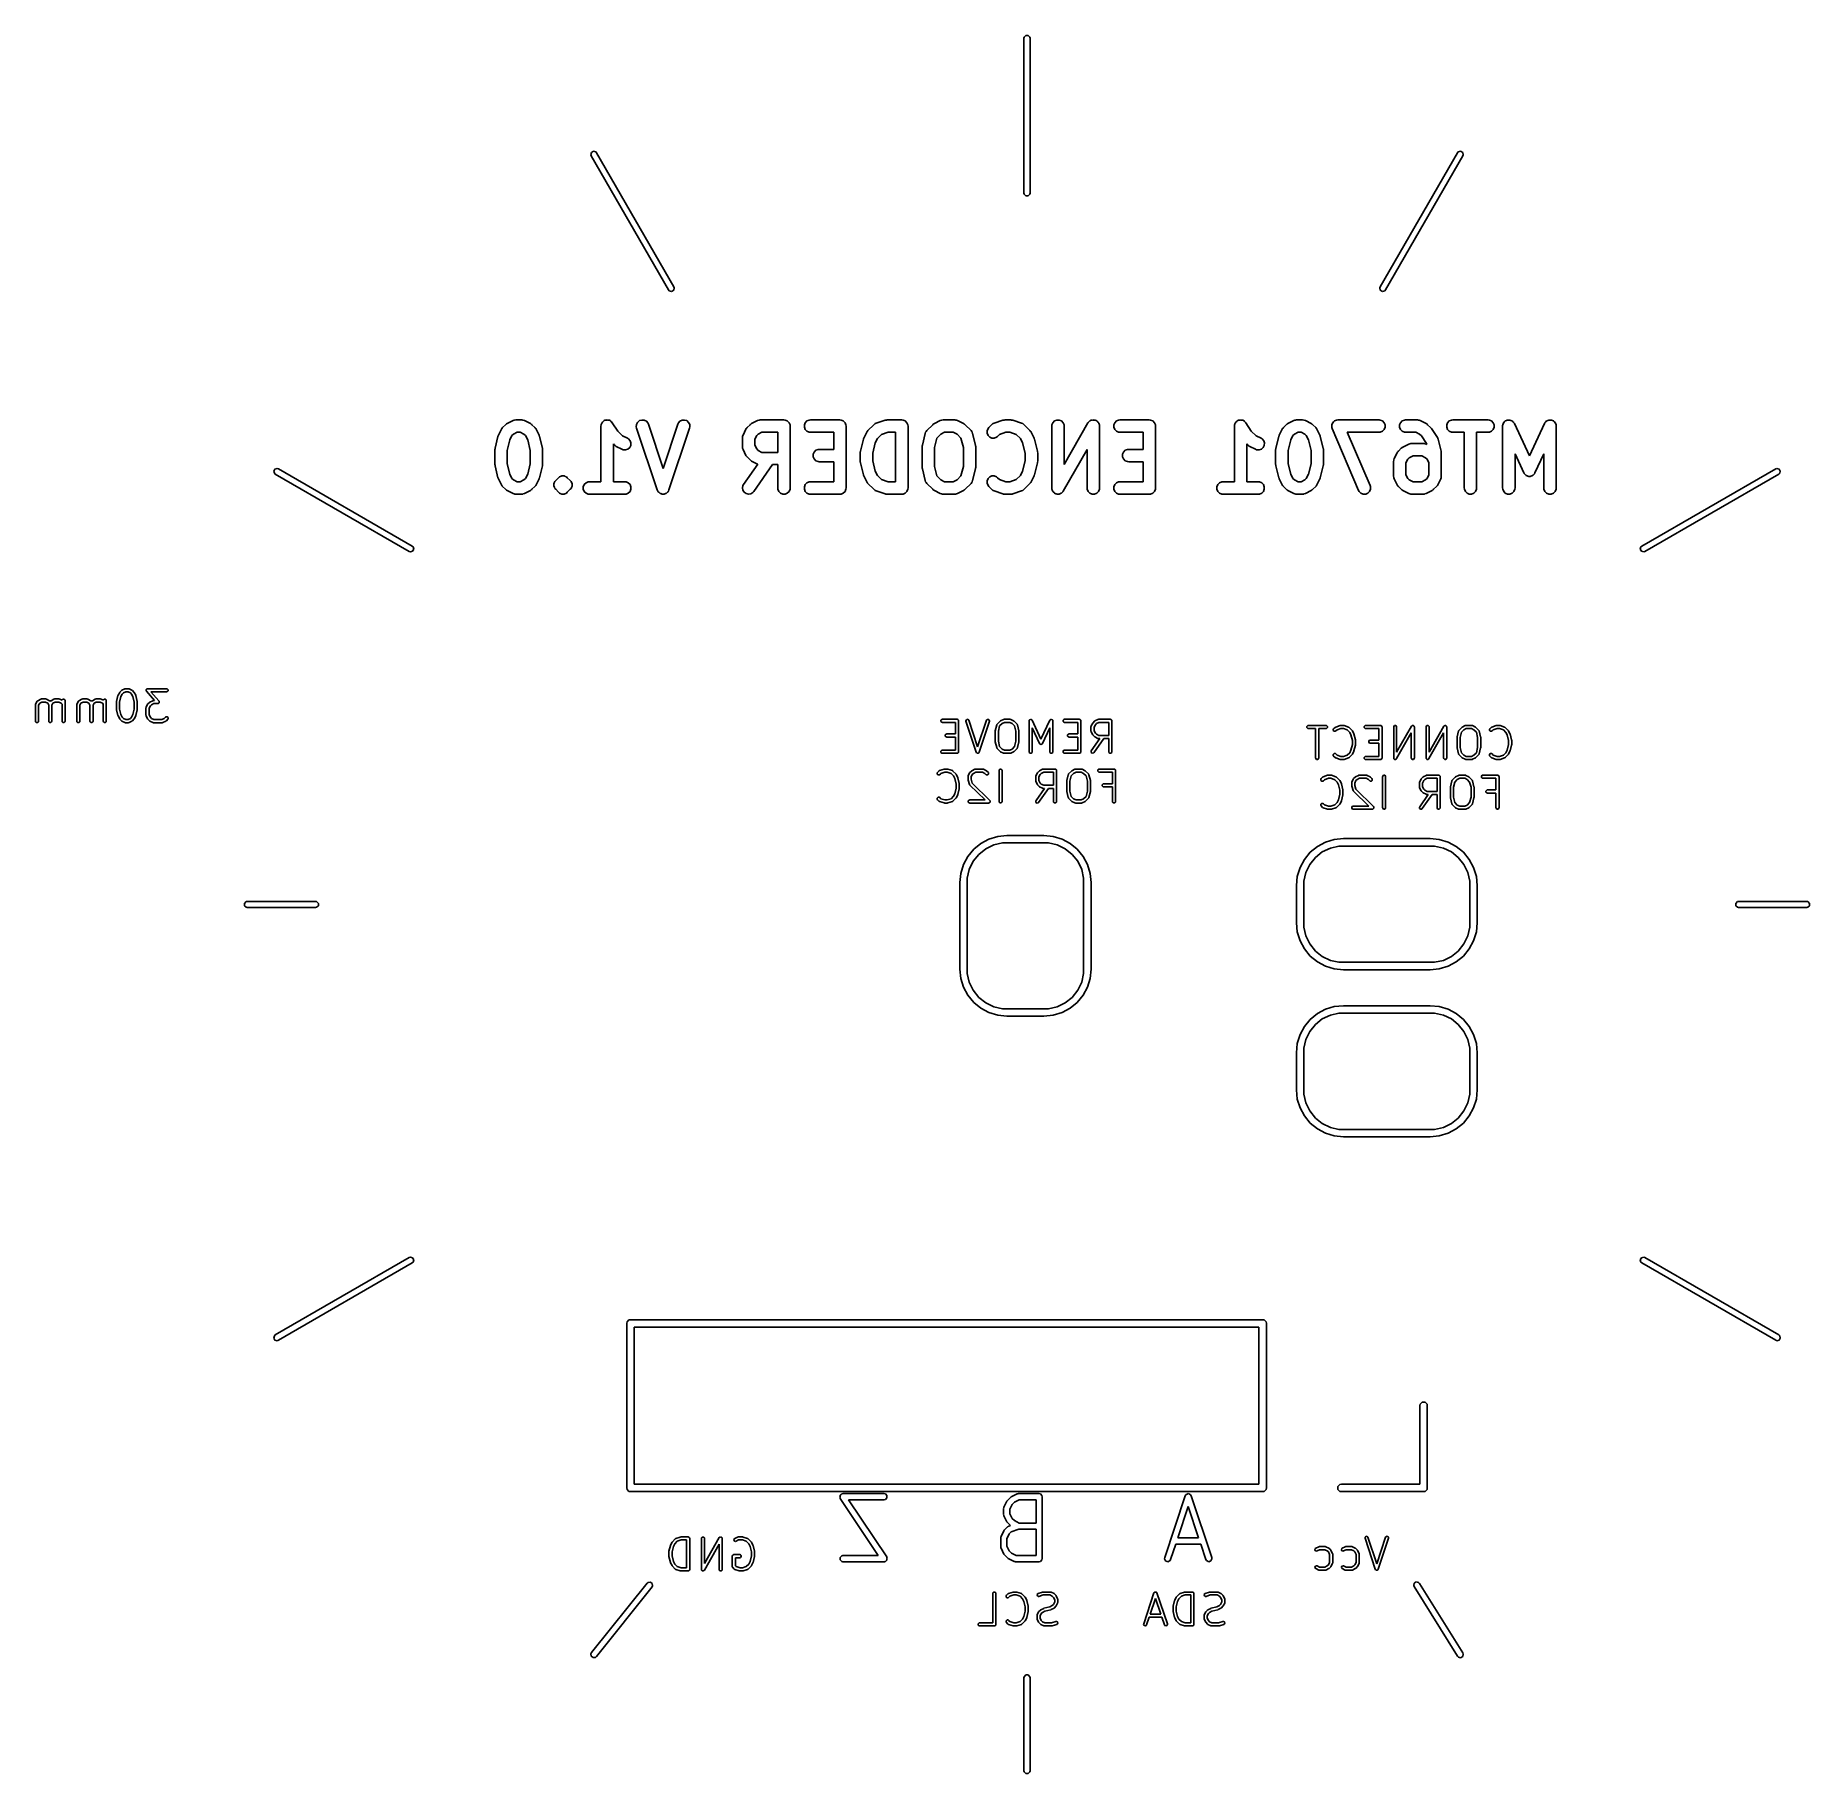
# Model space of a CAD drawing. Extents: x 3.31 to 4.43, y -4.49 to -3.38.
import ezdxf

# ---------------------------------------------------------------- set-up
doc = ezdxf.new("R2010")
doc.units = 0
doc.header["$MEASUREMENT"] = 0
doc.layers.add('BLACK', color=7, linetype='CONTINUOUS')

msp = doc.modelspace()

# ---------------------------------------------------------------- linework, layer by layer
at = {"layer": 'BLACK', "linetype": 'CONTINUOUS'}
for p, q in [((3.935, -3.3858), (3.9352, -3.3851)), ((3.935, -3.4843), (3.935, -3.3858)), ((3.9352, -3.3851), (3.9363, -3.384)), ((3.9363, -3.384), (3.9378, -3.384)), ((3.9378, -3.384), (3.9388, -3.3851)), ((3.9388, -3.3851), (3.939, -3.3858)), ((3.939, -3.3858), (3.939, -3.4843)), ((3.6595, -3.4599), (3.6599, -3.4585)), ((3.6597, -3.4607), (3.6595, -3.4599)), ((3.7089, -3.5459), (3.6597, -3.4607)), ((3.6599, -3.4585), (3.6612, -3.4577)), ((3.6612, -3.4577), (3.6626, -3.4581)), ((3.6626, -3.4581), (3.6631, -3.4587)), ((3.6631, -3.4587), (3.7123, -3.5439)), ((4.1617, -3.5439), (4.2109, -3.4587)), ((4.2143, -3.4607), (4.1651, -3.5459)), ((4.2109, -3.4587), (4.2114, -3.4581)), ((4.2114, -3.4581), (4.2129, -3.4577)), ((4.2129, -3.4577), (4.2142, -3.4585)), ((4.2142, -3.4585), (4.2146, -3.4599)), ((4.2146, -3.4599), (4.2143, -3.4607)), ((3.9352, -3.485), (3.935, -3.4843)), ((3.9363, -3.4861), (3.9352, -3.485)), ((3.9378, -3.4861), (3.9363, -3.4861)), ((3.9388, -3.485), (3.9378, -3.4861)), ((3.939, -3.4843), (3.9388, -3.485)), ((3.7123, -3.5439), (3.7126, -3.5447)), ((4.1614, -3.5447), (4.1617, -3.5439)), ((3.7094, -3.5465), (3.7089, -3.5459)), ((3.7109, -3.5469), (3.7094, -3.5465)), ((3.7122, -3.5461), (3.7109, -3.5469)), ((3.7126, -3.5447), (3.7122, -3.5461)), ((4.1618, -3.5461), (4.1614, -3.5447)), ((4.1631, -3.5469), (4.1618, -3.5461)), ((4.1646, -3.5465), (4.1631, -3.5469)), ((4.1651, -3.5459), (4.1646, -3.5465)), ((3.6007, -3.6383), (3.6026, -3.6346)), ((3.6026, -3.6346), (3.6028, -3.6342)), ((3.6028, -3.6341), (3.6029, -3.634)), ((3.6028, -3.6342), (3.6028, -3.6341)), ((3.6029, -3.634), (3.603, -3.6339)), ((3.603, -3.6339), (3.6031, -3.6338)), ((3.6031, -3.6338), (3.6033, -3.6335)), ((3.6033, -3.6335), (3.6052, -3.6317)), ((3.6052, -3.6317), (3.6055, -3.6314)), ((3.6055, -3.6314), (3.6056, -3.6313)), ((3.6056, -3.6313), (3.6057, -3.6313)), ((3.6057, -3.6313), (3.6058, -3.6312)), ((3.6058, -3.6312), (3.6059, -3.6311)), ((3.6059, -3.6311), (3.6062, -3.6309)), ((3.6062, -3.6309), (3.61, -3.629)), ((3.61, -3.629), (3.6107, -3.6288)), ((3.6107, -3.6288), (3.6108, -3.6288)), ((3.6108, -3.6288), (3.611, -3.6287)), ((3.611, -3.6287), (3.6117, -3.6286)), ((3.6117, -3.6286), (3.6155, -3.6286)), ((3.6155, -3.6286), (3.6163, -3.6287)), ((3.6163, -3.6287), (3.6164, -3.6288)), ((3.6164, -3.6288), (3.6165, -3.6288)), ((3.6165, -3.6288), (3.6172, -3.629)), ((3.6172, -3.629), (3.621, -3.6309)), ((3.621, -3.6309), (3.6213, -3.6311)), ((3.6213, -3.6311), (3.6214, -3.6312)), ((3.6214, -3.6312), (3.6215, -3.6313)), ((3.6215, -3.6313), (3.6216, -3.6313)), ((3.6216, -3.6313), (3.6217, -3.6314)), ((3.6217, -3.6314), (3.622, -3.6317)), ((3.622, -3.6317), (3.6239, -3.6335)), ((3.6239, -3.6335), (3.6241, -3.6338)), ((3.6241, -3.6338), (3.6242, -3.6339)), ((3.6242, -3.6339), (3.6243, -3.634)), ((3.6243, -3.634), (3.6244, -3.6341)), ((3.6244, -3.6341), (3.6244, -3.6342)), ((3.6244, -3.6342), (3.6246, -3.6346)), ((3.6246, -3.6346), (3.6265, -3.6383)), ((3.6659, -3.6326), (3.666, -3.6318)), ((3.6659, -3.668), (3.6659, -3.6326)), ((3.6659, -3.6326), (3.6659, -3.6326)), ((3.6659, -3.6326), (3.6659, -3.6326)), ((3.6659, -3.6326), (3.6659, -3.6326)), ((3.666, -3.6318), (3.6661, -3.6314)), ((3.6661, -3.6314), (3.6662, -3.6311)), ((3.6662, -3.6311), (3.6664, -3.6307)), ((3.6664, -3.6307), (3.6666, -3.6304)), ((3.6666, -3.6304), (3.6669, -3.6301)), ((3.6669, -3.6301), (3.6671, -3.6298)), ((3.6671, -3.6298), (3.6674, -3.6296)), ((3.6674, -3.6296), (3.6677, -3.6293)), ((3.6677, -3.6293), (3.668, -3.6291)), ((3.668, -3.6291), (3.6684, -3.6289)), ((3.6684, -3.6289), (3.6687, -3.6289)), ((3.6687, -3.6289), (3.6691, -3.6287)), ((3.6691, -3.6287), (3.6695, -3.6287)), ((3.6695, -3.6287), (3.6699, -3.6286)), ((3.6699, -3.6286), (3.6702, -3.6287)), ((3.6702, -3.6287), (3.6706, -3.6287)), ((3.6706, -3.6287), (3.671, -3.6289)), ((3.671, -3.6289), (3.6714, -3.6289)), ((3.6714, -3.6289), (3.6717, -3.6291)), ((3.6717, -3.6291), (3.672, -3.6293)), ((3.672, -3.6293), (3.6723, -3.6296)), ((3.6723, -3.6296), (3.6726, -3.6298)), ((3.6726, -3.6298), (3.6731, -3.6304)), ((3.6731, -3.6304), (3.6731, -3.6304)), ((3.6731, -3.6304), (3.6731, -3.6304)), ((3.6731, -3.6304), (3.6731, -3.6304)), ((3.6731, -3.6304), (3.6767, -3.6357)), ((3.6884, -3.6331), (3.6886, -3.6315)), ((3.6886, -3.6338), (3.6884, -3.6331)), ((3.6886, -3.6315), (3.6892, -3.6302)), ((3.7017, -3.6732), (3.6886, -3.6338)), ((3.6892, -3.6302), (3.6904, -3.6291)), ((3.6904, -3.6291), (3.6919, -3.6287)), ((3.6919, -3.6287), (3.6934, -3.6288)), ((3.6934, -3.6288), (3.6948, -3.6295)), ((3.6948, -3.6295), (3.6958, -3.6306)), ((3.6958, -3.6306), (3.6961, -3.6313)), ((3.6961, -3.6313), (3.7055, -3.6595)), ((3.7055, -3.6595), (3.7149, -3.6313)), ((3.7223, -3.6338), (3.7092, -3.6732)), ((3.7149, -3.6313), (3.7152, -3.6306)), ((3.7152, -3.6306), (3.7162, -3.6295)), ((3.7162, -3.6295), (3.7176, -3.6288)), ((3.7176, -3.6288), (3.7191, -3.6287)), ((3.7191, -3.6287), (3.7205, -3.6291)), ((3.7205, -3.6291), (3.7217, -3.6302)), ((3.7217, -3.6302), (3.7224, -3.6315)), ((3.7225, -3.6331), (3.7223, -3.6338)), ((3.7224, -3.6315), (3.7225, -3.6331)), ((3.7563, -3.6383), (3.7582, -3.6346)), ((3.7582, -3.6346), (3.7584, -3.6342)), ((3.7584, -3.6341), (3.7585, -3.634)), ((3.7584, -3.6342), (3.7584, -3.6341)), ((3.7585, -3.634), (3.7586, -3.6339)), ((3.7586, -3.6339), (3.7587, -3.6338)), ((3.7587, -3.6338), (3.7589, -3.6335)), ((3.7589, -3.6335), (3.7608, -3.6317)), ((3.7608, -3.6317), (3.7611, -3.6314)), ((3.7611, -3.6314), (3.7612, -3.6313)), ((3.7612, -3.6313), (3.7613, -3.6313)), ((3.7613, -3.6313), (3.7614, -3.6312)), ((3.7614, -3.6312), (3.7615, -3.6311)), ((3.7615, -3.6311), (3.7618, -3.6309)), ((3.7618, -3.6309), (3.7656, -3.629)), ((3.7656, -3.629), (3.7663, -3.6288)), ((3.7663, -3.6288), (3.7664, -3.6288)), ((3.7664, -3.6288), (3.7666, -3.6287)), ((3.7666, -3.6287), (3.7673, -3.6286)), ((3.7673, -3.6286), (3.7823, -3.6286)), ((3.7823, -3.6286), (3.7831, -3.6287)), ((3.7831, -3.6287), (3.7845, -3.6293)), ((3.7845, -3.6293), (3.7856, -3.6304)), ((3.7856, -3.6304), (3.7862, -3.6318)), ((3.7862, -3.6318), (3.7863, -3.6326)), ((3.7863, -3.6326), (3.7863, -3.6719)), ((3.7954, -3.6318), (3.7959, -3.6304)), ((3.7954, -3.6333), (3.7954, -3.6318)), ((3.7959, -3.6348), (3.7954, -3.6333)), ((3.7959, -3.6304), (3.797, -3.6293)), ((3.797, -3.6293), (3.7984, -3.6287)), ((3.7984, -3.6287), (3.7992, -3.6286)), ((3.7992, -3.6286), (3.818, -3.6286)), ((3.818, -3.6286), (3.8187, -3.6287)), ((3.8187, -3.6287), (3.8201, -3.6293)), ((3.8201, -3.6293), (3.8212, -3.6304)), ((3.8212, -3.6304), (3.8218, -3.6318)), ((3.8218, -3.6318), (3.8219, -3.6326)), ((3.8219, -3.6326), (3.8219, -3.6719)), ((3.8358, -3.6354), (3.8395, -3.6317)), ((3.8395, -3.6317), (3.8401, -3.6312)), ((3.8401, -3.6312), (3.8403, -3.6311)), ((3.8403, -3.6311), (3.8404, -3.631)), ((3.8404, -3.631), (3.8411, -3.6307)), ((3.8411, -3.6307), (3.8467, -3.6288)), ((3.8467, -3.6288), (3.8471, -3.6287)), ((3.8471, -3.6287), (3.8472, -3.6287)), ((3.8472, -3.6287), (3.8473, -3.6287)), ((3.8473, -3.6287), (3.8475, -3.6287)), ((3.8475, -3.6287), (3.8476, -3.6287)), ((3.8476, -3.6287), (3.848, -3.6286)), ((3.848, -3.6286), (3.8573, -3.6286)), ((3.8573, -3.6286), (3.8581, -3.6287)), ((3.8581, -3.6287), (3.8595, -3.6293)), ((3.8595, -3.6293), (3.8606, -3.6304)), ((3.8606, -3.6304), (3.8612, -3.6318)), ((3.8612, -3.6318), (3.8613, -3.6326)), ((3.8613, -3.6326), (3.8613, -3.6719)), ((3.8733, -3.6354), (3.877, -3.6317)), ((3.877, -3.6317), (3.8773, -3.6314)), ((3.8773, -3.6314), (3.8774, -3.6313)), ((3.8774, -3.6313), (3.8775, -3.6313)), ((3.8775, -3.6313), (3.8776, -3.6312)), ((3.8776, -3.6312), (3.8777, -3.6311)), ((3.8777, -3.6311), (3.8781, -3.6309)), ((3.8781, -3.6309), (3.8818, -3.629)), ((3.8818, -3.629), (3.8825, -3.6288)), ((3.8825, -3.6288), (3.8827, -3.6288)), ((3.8827, -3.6288), (3.8828, -3.6287)), ((3.8828, -3.6287), (3.8836, -3.6286)), ((3.8836, -3.6286), (3.8911, -3.6286)), ((3.8911, -3.6286), (3.8918, -3.6287)), ((3.8918, -3.6287), (3.892, -3.6288)), ((3.892, -3.6288), (3.8921, -3.6288)), ((3.8921, -3.6288), (3.8928, -3.629)), ((3.8928, -3.629), (3.8966, -3.6309)), ((3.8966, -3.6309), (3.8969, -3.6311)), ((3.8969, -3.6311), (3.897, -3.6312)), ((3.897, -3.6312), (3.8971, -3.6313)), ((3.8971, -3.6313), (3.8972, -3.6313)), ((3.8972, -3.6313), (3.8973, -3.6314)), ((3.8973, -3.6314), (3.8976, -3.6317)), ((3.8976, -3.6317), (3.9014, -3.6354)), ((3.9116, -3.6355), (3.9122, -3.6341)), ((3.9122, -3.6341), (3.9127, -3.6335)), ((3.9127, -3.6335), (3.9145, -3.6317)), ((3.9145, -3.6317), (3.9151, -3.6312)), ((3.9151, -3.6312), (3.9153, -3.6311)), ((3.9153, -3.6311), (3.9154, -3.631)), ((3.9154, -3.631), (3.9161, -3.6307)), ((3.9161, -3.6307), (3.9217, -3.6288)), ((3.9217, -3.6288), (3.9221, -3.6287)), ((3.9221, -3.6287), (3.9222, -3.6287)), ((3.9222, -3.6287), (3.9223, -3.6287)), ((3.9223, -3.6287), (3.9225, -3.6287)), ((3.9225, -3.6287), (3.9226, -3.6287)), ((3.9226, -3.6287), (3.9229, -3.6286)), ((3.9229, -3.6286), (3.9267, -3.6286)), ((3.9267, -3.6286), (3.9271, -3.6287)), ((3.9271, -3.6287), (3.9272, -3.6287)), ((3.9272, -3.6287), (3.9273, -3.6287)), ((3.9273, -3.6287), (3.9275, -3.6287)), ((3.9275, -3.6287), (3.9276, -3.6287)), ((3.9276, -3.6287), (3.9279, -3.6288)), ((3.9279, -3.6288), (3.9336, -3.6307)), ((3.9336, -3.6307), (3.9343, -3.631)), ((3.9343, -3.631), (3.9344, -3.6311)), ((3.9344, -3.6311), (3.9345, -3.6312)), ((3.9345, -3.6312), (3.9351, -3.6317)), ((3.9351, -3.6317), (3.9389, -3.6354)), ((3.9528, -3.6318), (3.9534, -3.6304)), ((3.9528, -3.6326), (3.9528, -3.6318)), ((3.9528, -3.6719), (3.9528, -3.6326)), ((3.9534, -3.6304), (3.9545, -3.6293)), ((3.9545, -3.6293), (3.9559, -3.6287)), ((3.9559, -3.6287), (3.9575, -3.6287)), ((3.9575, -3.6287), (3.9589, -3.6293)), ((3.9589, -3.6293), (3.96, -3.6304)), ((3.96, -3.6304), (3.9606, -3.6318)), ((3.9606, -3.6571), (3.9758, -3.6306)), ((3.9606, -3.6318), (3.9606, -3.6326)), ((3.9606, -3.6326), (3.9606, -3.6571)), ((3.9758, -3.6306), (3.9759, -3.6305)), ((3.9759, -3.6304), (3.976, -3.6303)), ((3.9759, -3.6305), (3.9759, -3.6304)), ((3.976, -3.6303), (3.9762, -3.63)), ((3.9762, -3.63), (3.9766, -3.6297)), ((3.9766, -3.6297), (3.977, -3.6293)), ((3.977, -3.6293), (3.9772, -3.6292)), ((3.9772, -3.6292), (3.9774, -3.629)), ((3.9774, -3.629), (3.9779, -3.6289)), ((3.9779, -3.6289), (3.9784, -3.6287)), ((3.9784, -3.6287), (3.9787, -3.6287)), ((3.9787, -3.6287), (3.9789, -3.6286)), ((3.9789, -3.6286), (3.9794, -3.6287)), ((3.9794, -3.6287), (3.98, -3.6287)), ((3.98, -3.6287), (3.9802, -3.6288)), ((3.9802, -3.6288), (3.9804, -3.6288)), ((3.9804, -3.6288), (3.9809, -3.6291)), ((3.9809, -3.6291), (3.9814, -3.6293)), ((3.9814, -3.6293), (3.9816, -3.6295)), ((3.9816, -3.6295), (3.9818, -3.6296)), ((3.9818, -3.6296), (3.9821, -3.63)), ((3.9821, -3.63), (3.9825, -3.6304)), ((3.9825, -3.6304), (3.9826, -3.6306)), ((3.9826, -3.6306), (3.9827, -3.6308)), ((3.9827, -3.6308), (3.9829, -3.6313)), ((3.9829, -3.6313), (3.9831, -3.6318)), ((3.9831, -3.6318), (3.9831, -3.6322)), ((3.9831, -3.6322), (3.9831, -3.6323)), ((3.9831, -3.6323), (3.9831, -3.6324)), ((3.9831, -3.6324), (3.9831, -3.6326)), ((3.9831, -3.6326), (3.9831, -3.6719)), ((3.9922, -3.6318), (3.9928, -3.6304)), ((3.9922, -3.6333), (3.9922, -3.6318)), ((3.9928, -3.6348), (3.9922, -3.6333)), ((3.9928, -3.6304), (3.9939, -3.6293)), ((3.9939, -3.6293), (3.9953, -3.6287)), ((3.9953, -3.6287), (3.9961, -3.6286)), ((3.9961, -3.6286), (4.0148, -3.6286)), ((4.0148, -3.6286), (4.0156, -3.6287)), ((4.0156, -3.6287), (4.017, -3.6293)), ((4.017, -3.6293), (4.0181, -3.6304)), ((4.0181, -3.6304), (4.0187, -3.6318)), ((4.0187, -3.6318), (4.0187, -3.6326)), ((4.0187, -3.6326), (4.0187, -3.6719)), ((4.069, -3.6326), (4.0691, -3.6318)), ((4.069, -3.668), (4.069, -3.6326)), ((4.069, -3.6326), (4.069, -3.6326)), ((4.069, -3.6326), (4.069, -3.6326)), ((4.069, -3.6326), (4.069, -3.6326)), ((4.0691, -3.6318), (4.0692, -3.6314)), ((4.0692, -3.6314), (4.0693, -3.6311)), ((4.0693, -3.6311), (4.0695, -3.6307)), ((4.0695, -3.6307), (4.0697, -3.6304)), ((4.0697, -3.6304), (4.0699, -3.6301)), ((4.0699, -3.6301), (4.0701, -3.6298)), ((4.0701, -3.6298), (4.0705, -3.6296)), ((4.0705, -3.6296), (4.0707, -3.6293)), ((4.0707, -3.6293), (4.0711, -3.6291)), ((4.0711, -3.6291), (4.0714, -3.6289)), ((4.0714, -3.6289), (4.0718, -3.6289)), ((4.0718, -3.6289), (4.0722, -3.6287)), ((4.0722, -3.6287), (4.0726, -3.6287)), ((4.0726, -3.6287), (4.0729, -3.6286)), ((4.0729, -3.6286), (4.0733, -3.6287)), ((4.0733, -3.6287), (4.0737, -3.6287)), ((4.0737, -3.6287), (4.0741, -3.6289)), ((4.0741, -3.6289), (4.0744, -3.6289)), ((4.0744, -3.6289), (4.0748, -3.6291)), ((4.0748, -3.6291), (4.0751, -3.6293)), ((4.0751, -3.6293), (4.0754, -3.6296)), ((4.0754, -3.6296), (4.0757, -3.6298)), ((4.0757, -3.6298), (4.0762, -3.6304)), ((4.0762, -3.6304), (4.0762, -3.6304)), ((4.0762, -3.6304), (4.0762, -3.6304)), ((4.0762, -3.6304), (4.0762, -3.6304)), ((4.0762, -3.6304), (4.0797, -3.6357)), ((4.0975, -3.6383), (4.0994, -3.6346)), ((4.0994, -3.6346), (4.0996, -3.6342)), ((4.0996, -3.6342), (4.0997, -3.6341)), ((4.0997, -3.634), (4.0998, -3.6339)), ((4.0997, -3.6341), (4.0997, -3.634)), ((4.0998, -3.6339), (4.0999, -3.6338)), ((4.0999, -3.6338), (4.1001, -3.6335)), ((4.1001, -3.6335), (4.102, -3.6317)), ((4.102, -3.6317), (4.1023, -3.6314)), ((4.1023, -3.6314), (4.1024, -3.6313)), ((4.1024, -3.6313), (4.1025, -3.6313)), ((4.1025, -3.6313), (4.1026, -3.6312)), ((4.1026, -3.6312), (4.1027, -3.6311)), ((4.1027, -3.6311), (4.103, -3.6309)), ((4.103, -3.6309), (4.1068, -3.629)), ((4.1068, -3.629), (4.1075, -3.6288)), ((4.1075, -3.6288), (4.1077, -3.6288)), ((4.1077, -3.6288), (4.1078, -3.6287)), ((4.1078, -3.6287), (4.1085, -3.6286)), ((4.1085, -3.6286), (4.1123, -3.6286)), ((4.1123, -3.6286), (4.1131, -3.6287)), ((4.1131, -3.6287), (4.1132, -3.6288)), ((4.1132, -3.6288), (4.1133, -3.6288)), ((4.1133, -3.6288), (4.1141, -3.629)), ((4.1141, -3.629), (4.1178, -3.6309)), ((4.1178, -3.6309), (4.1181, -3.6311)), ((4.1181, -3.6311), (4.1182, -3.6312)), ((4.1182, -3.6312), (4.1183, -3.6313)), ((4.1183, -3.6313), (4.1185, -3.6313)), ((4.1185, -3.6313), (4.1185, -3.6314)), ((4.1185, -3.6314), (4.1188, -3.6317)), ((4.1188, -3.6317), (4.1207, -3.6335)), ((4.1207, -3.6335), (4.121, -3.6338)), ((4.121, -3.6338), (4.121, -3.6339)), ((4.121, -3.6339), (4.1211, -3.634)), ((4.1211, -3.634), (4.1212, -3.6341)), ((4.1212, -3.6341), (4.1212, -3.6342)), ((4.1212, -3.6342), (4.1214, -3.6346)), ((4.1214, -3.6346), (4.1233, -3.6383)), ((4.1309, -3.6318), (4.1312, -3.6311)), ((4.1309, -3.6326), (4.1309, -3.6318)), ((4.1309, -3.6318), (4.1309, -3.6318)), ((4.1309, -3.6318), (4.1309, -3.6318)), ((4.1309, -3.6333), (4.1309, -3.6326)), ((4.1309, -3.6334), (4.1309, -3.6333)), ((4.1312, -3.6341), (4.1309, -3.6334)), ((4.1309, -3.6334), (4.1309, -3.6334)), ((4.1312, -3.6311), (4.1315, -3.6304)), ((4.148, -3.6735), (4.1312, -3.6341)), ((4.1315, -3.6304), (4.132, -3.6299)), ((4.1315, -3.6304), (4.1315, -3.6304)), ((4.1315, -3.6304), (4.1315, -3.6304)), ((4.132, -3.6299), (4.1326, -3.6293)), ((4.1326, -3.6293), (4.1333, -3.629)), ((4.1326, -3.6293), (4.1326, -3.6293)), ((4.1326, -3.6293), (4.1326, -3.6293)), ((4.1333, -3.629), (4.134, -3.6287)), ((4.134, -3.6287), (4.1348, -3.6286)), ((4.134, -3.6287), (4.134, -3.6287)), ((4.134, -3.6287), (4.134, -3.6287)), ((4.1348, -3.6286), (4.161, -3.6286)), ((4.161, -3.6286), (4.1618, -3.6287)), ((4.1618, -3.6287), (4.1632, -3.6293)), ((4.1632, -3.6293), (4.1643, -3.6304)), ((4.1643, -3.6304), (4.1649, -3.6318)), ((4.1649, -3.6333), (4.1643, -3.6348)), ((4.1649, -3.6318), (4.1649, -3.6333)), ((4.1741, -3.6318), (4.1746, -3.6304)), ((4.1741, -3.6333), (4.1741, -3.6318)), ((4.1746, -3.6348), (4.1741, -3.6333)), ((4.1746, -3.6304), (4.1757, -3.6293)), ((4.1757, -3.6293), (4.1771, -3.6287)), ((4.1771, -3.6287), (4.1779, -3.6286)), ((4.1779, -3.6286), (4.1854, -3.6286)), ((4.1854, -3.6286), (4.1862, -3.6287)), ((4.1862, -3.6287), (4.1863, -3.6288)), ((4.1863, -3.6288), (4.1865, -3.6288)), ((4.1865, -3.6288), (4.1872, -3.629)), ((4.1872, -3.629), (4.1909, -3.6309)), ((4.1909, -3.6309), (4.1913, -3.6311)), ((4.1913, -3.6311), (4.1914, -3.6312)), ((4.1914, -3.6312), (4.1915, -3.6313)), ((4.1915, -3.6313), (4.1916, -3.6313)), ((4.1916, -3.6313), (4.1916, -3.6314)), ((4.1916, -3.6314), (4.1919, -3.6317)), ((4.1919, -3.6317), (4.1938, -3.6335)), ((4.1938, -3.6335), (4.1938, -3.6335)), ((4.1938, -3.6335), (4.1938, -3.6335)), ((4.1938, -3.6335), (4.1941, -3.6338)), ((4.1941, -3.6338), (4.1943, -3.6341)), ((4.1943, -3.6341), (4.1943, -3.6341)), ((4.1943, -3.6341), (4.1943, -3.6341)), ((4.1943, -3.6341), (4.1981, -3.6398)), ((4.2041, -3.6318), (4.2046, -3.6304)), ((4.2041, -3.6333), (4.2041, -3.6318)), ((4.2046, -3.6348), (4.2041, -3.6333)), ((4.2046, -3.6304), (4.2057, -3.6293)), ((4.2057, -3.6293), (4.2071, -3.6287)), ((4.2071, -3.6287), (4.2079, -3.6286)), ((4.2079, -3.6286), (4.2304, -3.6286)), ((4.2304, -3.6286), (4.2312, -3.6287)), ((4.2312, -3.6287), (4.2326, -3.6293)), ((4.2326, -3.6293), (4.2337, -3.6304)), ((4.2337, -3.6304), (4.2343, -3.6318)), ((4.2343, -3.6333), (4.2337, -3.6348)), ((4.2343, -3.6318), (4.2343, -3.6333)), ((4.2396, -3.632), (4.2397, -3.6319)), ((4.2396, -3.6321), (4.2396, -3.632)), ((4.2396, -3.6326), (4.2396, -3.6321)), ((4.2396, -3.6719), (4.2396, -3.6326)), ((4.2397, -3.6318), (4.2399, -3.6312)), ((4.2397, -3.6319), (4.2397, -3.6318)), ((4.2399, -3.6312), (4.2402, -3.6305)), ((4.2402, -3.6305), (4.2403, -3.6304)), ((4.2402, -3.6305), (4.2402, -3.6305)), ((4.2403, -3.6304), (4.2407, -3.6299)), ((4.2407, -3.6299), (4.2412, -3.6294)), ((4.2412, -3.6294), (4.2413, -3.6294)), ((4.2413, -3.6293), (4.242, -3.629)), ((4.2413, -3.6294), (4.2413, -3.6293)), ((4.242, -3.629), (4.2426, -3.6287)), ((4.2426, -3.6287), (4.2427, -3.6287)), ((4.2427, -3.6287), (4.2428, -3.6287)), ((4.2428, -3.6287), (4.2434, -3.6287)), ((4.2434, -3.6287), (4.2441, -3.6287)), ((4.2441, -3.6287), (4.2442, -3.6287)), ((4.2442, -3.6287), (4.2443, -3.6287)), ((4.2443, -3.6287), (4.2449, -3.629)), ((4.2449, -3.629), (4.2456, -3.6292)), ((4.2456, -3.6292), (4.2456, -3.6293)), ((4.2456, -3.6293), (4.2457, -3.6293)), ((4.2457, -3.6293), (4.2462, -3.6298)), ((4.2462, -3.6298), (4.2467, -3.6302)), ((4.2467, -3.6302), (4.2468, -3.6303)), ((4.2468, -3.6303), (4.2468, -3.6304)), ((4.2468, -3.6304), (4.2468, -3.6305)), ((4.2468, -3.6305), (4.2471, -3.6309)), ((4.2471, -3.6309), (4.2567, -3.6514)), ((4.2567, -3.6514), (4.2662, -3.6309)), ((4.2662, -3.6309), (4.2665, -3.6305)), ((4.2665, -3.6303), (4.2666, -3.6302)), ((4.2665, -3.6304), (4.2665, -3.6303)), ((4.2665, -3.6305), (4.2665, -3.6304)), ((4.2666, -3.6302), (4.2671, -3.6298)), ((4.2671, -3.6298), (4.2676, -3.6293)), ((4.2676, -3.6293), (4.2677, -3.6293)), ((4.2677, -3.6292), (4.2684, -3.629)), ((4.2677, -3.6293), (4.2677, -3.6292)), ((4.2684, -3.629), (4.269, -3.6287)), ((4.269, -3.6287), (4.2691, -3.6287)), ((4.2691, -3.6287), (4.2692, -3.6287)), ((4.2692, -3.6287), (4.2699, -3.6287)), ((4.2699, -3.6287), (4.2705, -3.6287)), ((4.2705, -3.6287), (4.2706, -3.6287)), ((4.2706, -3.6287), (4.2707, -3.6287)), ((4.2707, -3.6287), (4.2713, -3.629)), ((4.2713, -3.629), (4.272, -3.6293)), ((4.272, -3.6293), (4.272, -3.6294)), ((4.272, -3.6294), (4.2721, -3.6294)), ((4.2721, -3.6294), (4.2726, -3.6299)), ((4.2726, -3.6299), (4.2731, -3.6304)), ((4.2731, -3.6304), (4.2731, -3.6305)), ((4.2731, -3.6305), (4.2731, -3.6305)), ((4.2731, -3.6305), (4.2734, -3.6312)), ((4.2734, -3.6312), (4.2736, -3.6318)), ((4.2736, -3.6318), (4.2737, -3.6319)), ((4.2737, -3.6319), (4.2737, -3.632)), ((4.2737, -3.632), (4.2737, -3.6321)), ((4.2737, -3.6321), (4.2737, -3.6326)), ((4.2737, -3.6326), (4.2737, -3.6719)), ((3.5985, -3.6466), (3.6004, -3.6391)), ((3.6004, -3.639), (3.6006, -3.6387)), ((3.6004, -3.6391), (3.6004, -3.639)), ((3.6004, -3.6391), (3.6004, -3.6391)), ((3.6006, -3.6387), (3.6007, -3.6384)), ((3.6007, -3.6384), (3.6007, -3.6383)), ((3.6007, -3.6384), (3.6007, -3.6384)), ((3.608, -3.6414), (3.6063, -3.6481)), ((3.6093, -3.6386), (3.608, -3.6414)), ((3.6103, -3.6377), (3.6093, -3.6386)), ((3.6127, -3.6365), (3.6103, -3.6377)), ((3.6146, -3.6365), (3.6127, -3.6365)), ((3.6169, -3.6377), (3.6146, -3.6365)), ((3.6179, -3.6386), (3.6169, -3.6377)), ((3.6193, -3.6414), (3.6179, -3.6386)), ((3.6209, -3.6481), (3.6193, -3.6414)), ((3.6265, -3.6383), (3.6265, -3.6384)), ((3.6265, -3.6384), (3.6265, -3.6384)), ((3.6265, -3.6384), (3.6267, -3.6387)), ((3.6267, -3.6387), (3.6268, -3.639)), ((3.6268, -3.639), (3.6268, -3.6391)), ((3.6268, -3.6391), (3.6268, -3.6391)), ((3.6268, -3.6391), (3.6287, -3.6466)), ((3.6746, -3.6447), (3.6738, -3.6439)), ((3.6738, -3.6439), (3.6738, -3.668)), ((3.6749, -3.645), (3.6746, -3.6447)), ((3.6749, -3.6451), (3.6749, -3.645)), ((3.6751, -3.6451), (3.6749, -3.6451)), ((3.6752, -3.6452), (3.6751, -3.6451)), ((3.6753, -3.6453), (3.6752, -3.6452)), ((3.6756, -3.6455), (3.6753, -3.6453)), ((3.6793, -3.6473), (3.6756, -3.6455)), ((3.6767, -3.6357), (3.6797, -3.6387)), ((3.6797, -3.6387), (3.6829, -3.6403)), ((3.6829, -3.6403), (3.6835, -3.6407)), ((3.6835, -3.6407), (3.6845, -3.6419)), ((3.6849, -3.6449), (3.6842, -3.6462)), ((3.6845, -3.6419), (3.685, -3.6433)), ((3.685, -3.6433), (3.6849, -3.6449)), ((3.7559, -3.6401), (3.756, -3.6393)), ((3.7559, -3.6457), (3.7559, -3.6401)), ((3.756, -3.6465), (3.7559, -3.6457)), ((3.756, -3.639), (3.7563, -3.6383)), ((3.756, -3.6392), (3.756, -3.639)), ((3.756, -3.6393), (3.756, -3.6392)), ((3.765, -3.6386), (3.7638, -3.641)), ((3.7638, -3.641), (3.7638, -3.6448)), ((3.7638, -3.6448), (3.765, -3.6471)), ((3.7659, -3.6377), (3.765, -3.6386)), ((3.7683, -3.6365), (3.7659, -3.6377)), ((3.7784, -3.6365), (3.7683, -3.6365)), ((3.7784, -3.6493), (3.7784, -3.6365)), ((3.797, -3.6358), (3.7959, -3.6348)), ((3.7984, -3.6364), (3.797, -3.6358)), ((3.7992, -3.6365), (3.7984, -3.6364)), ((3.814, -3.6365), (3.7992, -3.6365)), ((3.814, -3.6474), (3.814, -3.6365)), ((3.831, -3.6485), (3.8329, -3.641)), ((3.8329, -3.6409), (3.833, -3.6406)), ((3.8329, -3.641), (3.8329, -3.6409)), ((3.8329, -3.6409), (3.8329, -3.6409)), ((3.833, -3.6406), (3.8331, -3.6403)), ((3.8331, -3.6403), (3.8332, -3.6402)), ((3.8332, -3.6402), (3.8351, -3.6364)), ((3.8332, -3.6402), (3.8332, -3.6402)), ((3.8351, -3.6364), (3.8353, -3.6361)), ((3.8353, -3.636), (3.8354, -3.6359)), ((3.8353, -3.6361), (3.8353, -3.636)), ((3.8354, -3.6359), (3.8355, -3.6358)), ((3.8355, -3.6358), (3.8356, -3.6357)), ((3.8356, -3.6357), (3.8358, -3.6354)), ((3.8404, -3.6433), (3.8388, -3.6499)), ((3.8418, -3.6405), (3.8404, -3.6433)), ((3.8445, -3.6379), (3.8418, -3.6405)), ((3.8486, -3.6365), (3.8445, -3.6379)), ((3.8534, -3.6365), (3.8486, -3.6365)), ((3.8534, -3.668), (3.8534, -3.6365)), ((3.8703, -3.6452), (3.8703, -3.6449)), ((3.8703, -3.6449), (3.8704, -3.6449)), ((3.8703, -3.6455), (3.8703, -3.6452)), ((3.8703, -3.6456), (3.8703, -3.6455)), ((3.8703, -3.6457), (3.8703, -3.6456)), ((3.8703, -3.6588), (3.8703, -3.6457)), ((3.8704, -3.6447), (3.8723, -3.6372)), ((3.8704, -3.6449), (3.8704, -3.6447)), ((3.8723, -3.6372), (3.8725, -3.6365)), ((3.8725, -3.6365), (3.8727, -3.6363)), ((3.8727, -3.6363), (3.8728, -3.636)), ((3.8728, -3.636), (3.8733, -3.6354)), ((3.8796, -3.6402), (3.8781, -3.6462)), ((3.8822, -3.6377), (3.8796, -3.6402)), ((3.8845, -3.6365), (3.8822, -3.6377)), ((3.8901, -3.6365), (3.8845, -3.6365)), ((3.8925, -3.6377), (3.8901, -3.6365)), ((3.895, -3.6402), (3.8925, -3.6377)), ((3.8965, -3.6462), (3.895, -3.6402)), ((3.9014, -3.6354), (3.9018, -3.636)), ((3.9018, -3.636), (3.902, -3.6363)), ((3.902, -3.6363), (3.9021, -3.6365)), ((3.9021, -3.6365), (3.9024, -3.6372)), ((3.9024, -3.6372), (3.9043, -3.6447)), ((3.9043, -3.6447), (3.9043, -3.6449)), ((3.9043, -3.6449), (3.9043, -3.6449)), ((3.9043, -3.6449), (3.9043, -3.6452)), ((3.9043, -3.6452), (3.9044, -3.6455)), ((3.9044, -3.6455), (3.9044, -3.6456)), ((3.9044, -3.6456), (3.9044, -3.6457)), ((3.9044, -3.6457), (3.9044, -3.6588)), ((3.9116, -3.6371), (3.9116, -3.6355)), ((3.9122, -3.6385), (3.9116, -3.6371)), ((3.9133, -3.6396), (3.9122, -3.6385)), ((3.9147, -3.6402), (3.9133, -3.6396)), ((3.9162, -3.6402), (3.9147, -3.6402)), ((3.9176, -3.6396), (3.9162, -3.6402)), ((3.9182, -3.6391), (3.9176, -3.6396)), ((3.9194, -3.6379), (3.9182, -3.6391)), ((3.9236, -3.6365), (3.9194, -3.6379)), ((3.9261, -3.6365), (3.9236, -3.6365)), ((3.9302, -3.6379), (3.9261, -3.6365)), ((3.9328, -3.6405), (3.9302, -3.6379)), ((3.9342, -3.6433), (3.9328, -3.6405)), ((3.9359, -3.6499), (3.9342, -3.6433)), ((3.9389, -3.6354), (3.9391, -3.6357)), ((3.9391, -3.6357), (3.9392, -3.6358)), ((3.9392, -3.6358), (3.9393, -3.6359)), ((3.9393, -3.6359), (3.9393, -3.636)), ((3.9393, -3.636), (3.9394, -3.6361)), ((3.9394, -3.6361), (3.9396, -3.6364)), ((3.9396, -3.6364), (3.9415, -3.6402)), ((3.9415, -3.6402), (3.9415, -3.6402)), ((3.9415, -3.6402), (3.9415, -3.6403)), ((3.9415, -3.6403), (3.9416, -3.6406)), ((3.9416, -3.6406), (3.9417, -3.6409)), ((3.9417, -3.6409), (3.9417, -3.6409)), ((3.9417, -3.6409), (3.9418, -3.641)), ((3.9418, -3.641), (3.9436, -3.6485)), ((3.9939, -3.6358), (3.9928, -3.6348)), ((3.9953, -3.6364), (3.9939, -3.6358)), ((3.9961, -3.6365), (3.9953, -3.6364)), ((4.0109, -3.6365), (3.9961, -3.6365)), ((4.0109, -3.6474), (4.0109, -3.6365)), ((4.0776, -3.6447), (4.0769, -3.6439)), ((4.0769, -3.6439), (4.0769, -3.668)), ((4.0779, -3.645), (4.0776, -3.6447)), ((4.078, -3.6451), (4.0779, -3.645)), ((4.0781, -3.6451), (4.078, -3.6451)), ((4.0782, -3.6452), (4.0781, -3.6451)), ((4.0783, -3.6453), (4.0782, -3.6452)), ((4.0787, -3.6455), (4.0783, -3.6453)), ((4.0824, -3.6473), (4.0787, -3.6455)), ((4.0797, -3.6357), (4.0828, -3.6387)), ((4.0828, -3.6387), (4.0859, -3.6403)), ((4.0859, -3.6403), (4.0866, -3.6407)), ((4.0866, -3.6407), (4.0876, -3.6419)), ((4.088, -3.6449), (4.0873, -3.6462)), ((4.0876, -3.6419), (4.0881, -3.6433)), ((4.0881, -3.6433), (4.088, -3.6449)), ((4.0954, -3.6466), (4.0972, -3.6391)), ((4.0972, -3.6391), (4.0973, -3.6391)), ((4.0973, -3.639), (4.0974, -3.6387)), ((4.0973, -3.6391), (4.0973, -3.639)), ((4.0974, -3.6387), (4.0975, -3.6384)), ((4.0975, -3.6384), (4.0975, -3.6383)), ((4.0975, -3.6384), (4.0975, -3.6384)), ((4.1048, -3.6414), (4.1031, -3.6481)), ((4.1062, -3.6386), (4.1048, -3.6414)), ((4.1071, -3.6377), (4.1062, -3.6386)), ((4.1095, -3.6365), (4.1071, -3.6377)), ((4.1114, -3.6365), (4.1095, -3.6365)), ((4.1137, -3.6377), (4.1114, -3.6365)), ((4.1147, -3.6386), (4.1137, -3.6377)), ((4.1161, -3.6414), (4.1147, -3.6386)), ((4.1177, -3.6481), (4.1161, -3.6414)), ((4.1233, -3.6383), (4.1233, -3.6384)), ((4.1233, -3.6384), (4.1234, -3.6384)), ((4.1234, -3.6384), (4.1235, -3.6387)), ((4.1235, -3.6387), (4.1236, -3.639)), ((4.1236, -3.639), (4.1236, -3.6391)), ((4.1236, -3.6391), (4.1236, -3.6391)), ((4.1236, -3.6391), (4.1255, -3.6466)), ((4.161, -3.6365), (4.1408, -3.6365)), ((4.1408, -3.6365), (4.1553, -3.6704)), ((4.1618, -3.6364), (4.161, -3.6365)), ((4.1632, -3.6358), (4.1618, -3.6364)), ((4.1643, -3.6348), (4.1632, -3.6358)), ((4.1757, -3.6358), (4.1746, -3.6348)), ((4.1771, -3.6364), (4.1757, -3.6358)), ((4.1758, -3.6461), (4.1762, -3.6459)), ((4.1762, -3.6459), (4.1799, -3.644)), ((4.1779, -3.6365), (4.1771, -3.6364)), ((4.1845, -3.6365), (4.1779, -3.6365)), ((4.1799, -3.644), (4.1806, -3.6438)), ((4.1806, -3.6438), (4.1808, -3.6438)), ((4.1808, -3.6438), (4.1809, -3.6437)), ((4.1809, -3.6437), (4.1817, -3.6436)), ((4.1817, -3.6436), (4.1892, -3.6436)), ((4.1868, -3.6377), (4.1845, -3.6365)), ((4.188, -3.6388), (4.1868, -3.6377)), ((4.1911, -3.6436), (4.188, -3.6388)), ((4.1892, -3.6436), (4.1899, -3.6437)), ((4.1899, -3.6437), (4.1901, -3.6438)), ((4.1901, -3.6438), (4.1902, -3.6438)), ((4.1902, -3.6438), (4.1909, -3.644)), ((4.1909, -3.644), (4.1913, -3.6442)), ((4.1913, -3.6442), (4.1911, -3.6436)), ((4.1981, -3.6398), (4.1983, -3.6402)), ((4.1983, -3.6402), (4.1983, -3.6403)), ((4.1983, -3.6403), (4.1984, -3.6404)), ((4.1984, -3.6404), (4.1984, -3.6404)), ((4.1984, -3.6404), (4.1984, -3.6405)), ((4.1984, -3.6405), (4.1986, -3.641)), ((4.1986, -3.641), (4.2005, -3.6485)), ((4.2057, -3.6358), (4.2046, -3.6348)), ((4.2071, -3.6364), (4.2057, -3.6358)), ((4.2079, -3.6365), (4.2071, -3.6364)), ((4.2152, -3.6365), (4.2079, -3.6365)), ((4.2152, -3.6719), (4.2152, -3.6365)), ((4.2304, -3.6365), (4.2231, -3.6365)), ((4.2231, -3.6365), (4.2231, -3.6719)), ((4.2312, -3.6364), (4.2304, -3.6365)), ((4.2326, -3.6358), (4.2312, -3.6364)), ((4.2337, -3.6348), (4.2326, -3.6358)), ((3.5984, -3.6474), (3.5985, -3.6471)), ((3.5984, -3.6476), (3.5984, -3.6474)), ((3.5984, -3.6474), (3.5984, -3.6474)), ((3.5984, -3.6569), (3.5984, -3.6476)), ((3.5984, -3.6571), (3.5984, -3.6569)), ((3.5985, -3.6574), (3.5984, -3.6571)), ((3.5984, -3.6571), (3.5984, -3.6571)), ((3.5985, -3.6467), (3.5985, -3.6466)), ((3.5985, -3.6468), (3.5985, -3.6467)), ((3.5985, -3.6471), (3.5985, -3.6468)), ((3.6063, -3.6481), (3.6063, -3.6565)), ((3.6063, -3.6565), (3.608, -3.6631)), ((3.6193, -3.6631), (3.6209, -3.6565)), ((3.6209, -3.6565), (3.6209, -3.6481)), ((3.6287, -3.6466), (3.6287, -3.6467)), ((3.6287, -3.6467), (3.6287, -3.6468)), ((3.6287, -3.6468), (3.6287, -3.6471)), ((3.6287, -3.6471), (3.6288, -3.6474)), ((3.6288, -3.6571), (3.6287, -3.6574)), ((3.6288, -3.6474), (3.6288, -3.6474)), ((3.6288, -3.6474), (3.6288, -3.6476)), ((3.6288, -3.6476), (3.6288, -3.6569)), ((3.6288, -3.6569), (3.6288, -3.6571)), ((3.6288, -3.6571), (3.6288, -3.6571)), ((3.6801, -3.6476), (3.6793, -3.6473)), ((3.6816, -3.6477), (3.6801, -3.6476)), ((3.6831, -3.6472), (3.6816, -3.6477)), ((3.6842, -3.6462), (3.6831, -3.6472)), ((3.756, -3.6466), (3.756, -3.6465)), ((3.756, -3.6467), (3.756, -3.6466)), ((3.7563, -3.6475), (3.756, -3.6467)), ((3.7582, -3.6512), (3.7563, -3.6475)), ((3.7566, -3.6697), (3.7657, -3.6567)), ((3.7584, -3.6515), (3.7582, -3.6512)), ((3.7584, -3.6516), (3.7584, -3.6515)), ((3.7585, -3.6517), (3.7584, -3.6516)), ((3.7586, -3.6519), (3.7585, -3.6517)), ((3.7587, -3.6519), (3.7586, -3.6519)), ((3.7589, -3.6522), (3.7587, -3.6519)), ((3.7608, -3.6541), (3.7589, -3.6522)), ((3.7611, -3.6543), (3.7608, -3.6541)), ((3.7612, -3.6544), (3.7611, -3.6543)), ((3.7613, -3.6545), (3.7612, -3.6544)), ((3.7614, -3.6546), (3.7613, -3.6545)), ((3.7615, -3.6546), (3.7614, -3.6546)), ((3.7618, -3.6548), (3.7615, -3.6546)), ((3.7656, -3.6567), (3.7618, -3.6548)), ((3.775, -3.6571), (3.7631, -3.6742)), ((3.765, -3.6471), (3.7659, -3.6481)), ((3.7657, -3.6567), (3.7656, -3.6567)), ((3.7659, -3.6481), (3.7683, -3.6493)), ((3.7683, -3.6493), (3.7784, -3.6493)), ((3.7784, -3.6571), (3.775, -3.6571)), ((3.7784, -3.6719), (3.7784, -3.6571)), ((3.801, -3.6505), (3.8016, -3.6491)), ((3.801, -3.6521), (3.801, -3.6505)), ((3.8016, -3.6535), (3.801, -3.6521)), ((3.8016, -3.6491), (3.8026, -3.648)), ((3.8026, -3.6546), (3.8016, -3.6535)), ((3.8026, -3.648), (3.8041, -3.6475)), ((3.8041, -3.6552), (3.8026, -3.6546)), ((3.8041, -3.6475), (3.8048, -3.6474)), ((3.8048, -3.6553), (3.8041, -3.6552)), ((3.8048, -3.6474), (3.814, -3.6474)), ((3.814, -3.6553), (3.8048, -3.6553)), ((3.814, -3.668), (3.814, -3.6553)), ((3.8309, -3.649), (3.831, -3.6487)), ((3.8309, -3.6492), (3.8309, -3.649)), ((3.8309, -3.6493), (3.8309, -3.6492)), ((3.8309, -3.6494), (3.8309, -3.6493)), ((3.8309, -3.6551), (3.8309, -3.6494)), ((3.8309, -3.6552), (3.8309, -3.6551)), ((3.8309, -3.6553), (3.8309, -3.6552)), ((3.8309, -3.6555), (3.8309, -3.6553)), ((3.831, -3.6558), (3.8309, -3.6555)), ((3.831, -3.6486), (3.831, -3.6485)), ((3.831, -3.6487), (3.831, -3.6486)), ((3.831, -3.6559), (3.831, -3.6558)), ((3.831, -3.656), (3.831, -3.6559)), ((3.8329, -3.6635), (3.831, -3.656)), ((3.8388, -3.6499), (3.8388, -3.6546)), ((3.8388, -3.6546), (3.8404, -3.6612)), ((3.8781, -3.6462), (3.8781, -3.6583)), ((3.8965, -3.6583), (3.8965, -3.6462)), ((3.9342, -3.6612), (3.9359, -3.6546)), ((3.9359, -3.6546), (3.9359, -3.6499)), ((3.9436, -3.656), (3.9418, -3.6635)), ((3.9436, -3.6485), (3.9437, -3.6486)), ((3.9437, -3.6559), (3.9436, -3.656)), ((3.9437, -3.6486), (3.9437, -3.6487)), ((3.9437, -3.6487), (3.9437, -3.649)), ((3.9437, -3.649), (3.9438, -3.6492)), ((3.9438, -3.6492), (3.9437, -3.6493)), ((3.9437, -3.6493), (3.9438, -3.6494)), ((3.9438, -3.6551), (3.9437, -3.6552)), ((3.9437, -3.6552), (3.9438, -3.6553)), ((3.9438, -3.6553), (3.9437, -3.6555)), ((3.9437, -3.6555), (3.9437, -3.6558)), ((3.9437, -3.6558), (3.9437, -3.6559)), ((3.9438, -3.6494), (3.9438, -3.6551)), ((3.9753, -3.6474), (3.9601, -3.6739)), ((3.9753, -3.6719), (3.9753, -3.6474)), ((3.9978, -3.6505), (3.9984, -3.6491)), ((3.9978, -3.6521), (3.9978, -3.6505)), ((3.9984, -3.6535), (3.9978, -3.6521)), ((3.9984, -3.6491), (3.9995, -3.648)), ((3.9995, -3.6546), (3.9984, -3.6535)), ((3.9995, -3.648), (4.0009, -3.6475)), ((4.0009, -3.6552), (3.9995, -3.6546)), ((4.0009, -3.6475), (4.0017, -3.6474)), ((4.0017, -3.6553), (4.0009, -3.6552)), ((4.0017, -3.6474), (4.0109, -3.6474)), ((4.0109, -3.6553), (4.0017, -3.6553)), ((4.0109, -3.668), (4.0109, -3.6553)), ((4.0831, -3.6476), (4.0824, -3.6473)), ((4.0847, -3.6477), (4.0831, -3.6476)), ((4.0861, -3.6472), (4.0847, -3.6477)), ((4.0873, -3.6462), (4.0861, -3.6472)), ((4.0952, -3.6474), (4.0953, -3.6471)), ((4.0952, -3.6476), (4.0953, -3.6474)), ((4.0953, -3.6474), (4.0952, -3.6474)), ((4.0952, -3.6569), (4.0952, -3.6476)), ((4.0953, -3.6571), (4.0952, -3.6569)), ((4.0953, -3.6574), (4.0952, -3.6571)), ((4.0952, -3.6571), (4.0953, -3.6571)), ((4.0953, -3.6467), (4.0954, -3.6466)), ((4.0953, -3.6468), (4.0953, -3.6467)), ((4.0953, -3.6471), (4.0953, -3.6468)), ((4.1031, -3.6481), (4.1031, -3.6565)), ((4.1031, -3.6565), (4.1048, -3.6631)), ((4.1161, -3.6631), (4.1177, -3.6565)), ((4.1177, -3.6565), (4.1177, -3.6481)), ((4.1255, -3.6466), (4.1255, -3.6467)), ((4.1255, -3.6467), (4.1255, -3.6468)), ((4.1255, -3.6468), (4.1256, -3.6471)), ((4.1256, -3.6471), (4.1256, -3.6474)), ((4.1256, -3.6474), (4.1256, -3.6474)), ((4.1256, -3.6474), (4.1256, -3.6476)), ((4.1256, -3.6476), (4.1256, -3.6569)), ((4.1256, -3.6569), (4.1256, -3.6571)), ((4.1256, -3.6571), (4.1256, -3.6571)), ((4.1256, -3.6571), (4.1256, -3.6574)), ((4.1702, -3.6551), (4.1703, -3.6543)), ((4.1702, -3.6644), (4.1702, -3.6551)), ((4.1703, -3.6543), (4.1704, -3.6542)), ((4.1704, -3.654), (4.1706, -3.6533)), ((4.1704, -3.6542), (4.1704, -3.654)), ((4.1706, -3.6533), (4.1725, -3.6496)), ((4.1725, -3.6496), (4.1727, -3.6492)), ((4.1727, -3.6492), (4.1728, -3.6491)), ((4.1728, -3.6491), (4.1729, -3.649)), ((4.1729, -3.6489), (4.173, -3.6488)), ((4.1729, -3.649), (4.1729, -3.6489)), ((4.173, -3.6488), (4.1733, -3.6485)), ((4.1733, -3.6485), (4.1751, -3.6467)), ((4.1751, -3.6467), (4.1754, -3.6464)), ((4.1754, -3.6464), (4.1755, -3.6463)), ((4.1755, -3.6463), (4.1756, -3.6463)), ((4.1756, -3.6463), (4.1757, -3.6462)), ((4.1757, -3.6462), (4.1758, -3.6461)), ((4.1793, -3.6536), (4.1781, -3.656)), ((4.1781, -3.656), (4.1781, -3.6635)), ((4.1802, -3.6527), (4.1793, -3.6536)), ((4.1826, -3.6515), (4.1802, -3.6527)), ((4.1882, -3.6515), (4.1826, -3.6515)), ((4.1906, -3.6527), (4.1882, -3.6515)), ((4.1916, -3.6536), (4.1906, -3.6527)), ((4.1927, -3.656), (4.1916, -3.6536)), ((4.1927, -3.6635), (4.1927, -3.656)), ((4.2005, -3.6485), (4.2005, -3.6486)), ((4.2005, -3.6486), (4.2005, -3.6487)), ((4.2005, -3.6487), (4.2006, -3.649)), ((4.2006, -3.649), (4.2006, -3.6492)), ((4.2006, -3.6492), (4.2006, -3.6493)), ((4.2006, -3.6493), (4.2006, -3.6494)), ((4.2006, -3.6494), (4.2006, -3.6644)), ((4.2531, -3.6624), (4.2475, -3.6503)), ((4.2475, -3.6503), (4.2475, -3.6719)), ((4.2658, -3.6503), (4.2602, -3.6624)), ((4.2658, -3.6719), (4.2658, -3.6503)), ((3.4577, -3.6612), (3.4585, -3.6599)), ((3.4581, -3.6626), (3.4577, -3.6612)), ((3.4587, -3.6631), (3.4581, -3.6626)), ((3.4585, -3.6599), (3.4599, -3.6595)), ((3.5439, -3.7123), (3.4587, -3.6631)), ((3.4599, -3.6595), (3.4607, -3.6597)), ((3.4607, -3.6597), (3.5459, -3.7089)), ((3.5985, -3.6577), (3.5985, -3.6574)), ((3.5985, -3.6578), (3.5985, -3.6577)), ((3.5985, -3.6579), (3.5985, -3.6578)), ((3.6004, -3.6654), (3.5985, -3.6579)), ((3.6004, -3.6655), (3.6004, -3.6654)), ((3.6006, -3.6658), (3.6004, -3.6655)), ((3.6004, -3.6655), (3.6004, -3.6655)), ((3.6007, -3.6661), (3.6006, -3.6658)), ((3.6007, -3.6662), (3.6007, -3.6661)), ((3.6007, -3.6661), (3.6007, -3.6661)), ((3.6026, -3.6699), (3.6007, -3.6662)), ((3.608, -3.6631), (3.6093, -3.6659)), ((3.6093, -3.6659), (3.6103, -3.6668)), ((3.6103, -3.6668), (3.6127, -3.668)), ((3.6127, -3.668), (3.6146, -3.668)), ((3.6146, -3.668), (3.6169, -3.6668)), ((3.6169, -3.6668), (3.6179, -3.6659)), ((3.6179, -3.6659), (3.6193, -3.6631)), ((3.6265, -3.6662), (3.6246, -3.6699)), ((3.6267, -3.6658), (3.6265, -3.6661)), ((3.6265, -3.6661), (3.6265, -3.6661)), ((3.6265, -3.6661), (3.6265, -3.6662)), ((3.6268, -3.6655), (3.6267, -3.6658)), ((3.6287, -3.6579), (3.6268, -3.6654)), ((3.6268, -3.6654), (3.6268, -3.6655)), ((3.6268, -3.6655), (3.6268, -3.6655)), ((3.6287, -3.6574), (3.6287, -3.6577)), ((3.6287, -3.6577), (3.6287, -3.6578)), ((3.6287, -3.6578), (3.6287, -3.6579)), ((3.6362, -3.6687), (3.6366, -3.6679)), ((3.6366, -3.6679), (3.6371, -3.6673)), ((3.6371, -3.6673), (3.6389, -3.6654)), ((3.6389, -3.6654), (3.6395, -3.6649)), ((3.6395, -3.6649), (3.6405, -3.6645)), ((3.6395, -3.6649), (3.6395, -3.6649)), ((3.6405, -3.6645), (3.641, -3.6643)), ((3.641, -3.6643), (3.6425, -3.6643)), ((3.6425, -3.6643), (3.6429, -3.6645)), ((3.6429, -3.6645), (3.6431, -3.6646)), ((3.6431, -3.6646), (3.6439, -3.6649)), ((3.6439, -3.6649), (3.6445, -3.6654)), ((3.6445, -3.6654), (3.6464, -3.6673)), ((3.6464, -3.6673), (3.6469, -3.6679)), ((3.6469, -3.6679), (3.6475, -3.6693)), ((3.6564, -3.6687), (3.6578, -3.6681)), ((3.6578, -3.6681), (3.6586, -3.668)), ((3.6586, -3.668), (3.6659, -3.668)), ((3.6738, -3.668), (3.6811, -3.668)), ((3.6811, -3.668), (3.6819, -3.6681)), ((3.6819, -3.6681), (3.6833, -3.6687)), ((3.797, -3.6687), (3.7984, -3.6681)), ((3.7984, -3.6681), (3.7992, -3.668)), ((3.7992, -3.668), (3.814, -3.668)), ((3.8329, -3.6636), (3.8329, -3.6635)), ((3.833, -3.6639), (3.8329, -3.6636)), ((3.8329, -3.6636), (3.8329, -3.6636)), ((3.8331, -3.6642), (3.833, -3.6639)), ((3.8332, -3.6643), (3.8331, -3.6642)), ((3.8351, -3.6681), (3.8332, -3.6643)), ((3.8332, -3.6643), (3.8332, -3.6643)), ((3.8353, -3.6684), (3.8351, -3.6681)), ((3.8353, -3.6685), (3.8353, -3.6684)), ((3.8354, -3.6686), (3.8353, -3.6685)), ((3.8404, -3.6612), (3.8418, -3.664)), ((3.8418, -3.664), (3.8445, -3.6666)), ((3.8445, -3.6666), (3.8486, -3.668)), ((3.8486, -3.668), (3.8534, -3.668)), ((3.8703, -3.6589), (3.8703, -3.6588)), ((3.8703, -3.659), (3.8703, -3.6589)), ((3.8703, -3.6593), (3.8703, -3.659)), ((3.8703, -3.6596), (3.8703, -3.6593)), ((3.8704, -3.6596), (3.8703, -3.6596)), ((3.8704, -3.6598), (3.8704, -3.6596)), ((3.8723, -3.6673), (3.8704, -3.6598)), ((3.8725, -3.668), (3.8723, -3.6673)), ((3.8727, -3.6682), (3.8725, -3.668)), ((3.8728, -3.6685), (3.8727, -3.6682)), ((3.8733, -3.6691), (3.8728, -3.6685)), ((3.8781, -3.6583), (3.8796, -3.6643)), ((3.8796, -3.6643), (3.8822, -3.6668)), ((3.8822, -3.6668), (3.8845, -3.668)), ((3.8845, -3.668), (3.8901, -3.668)), ((3.8901, -3.668), (3.8925, -3.6668)), ((3.8925, -3.6668), (3.895, -3.6643)), ((3.895, -3.6643), (3.8965, -3.6583)), ((3.9018, -3.6685), (3.9014, -3.6691)), ((3.902, -3.6682), (3.9018, -3.6685)), ((3.9021, -3.668), (3.902, -3.6682)), ((3.9024, -3.6673), (3.9021, -3.668)), ((3.9043, -3.6598), (3.9024, -3.6673)), ((3.9044, -3.659), (3.9043, -3.6593)), ((3.9043, -3.6593), (3.9043, -3.6596)), ((3.9043, -3.6596), (3.9043, -3.6596)), ((3.9043, -3.6596), (3.9043, -3.6598)), ((3.9044, -3.6588), (3.9044, -3.6589)), ((3.9044, -3.6589), (3.9044, -3.659)), ((3.9116, -3.6674), (3.9122, -3.666)), ((3.9116, -3.669), (3.9116, -3.6674)), ((3.9122, -3.666), (3.9133, -3.6649)), ((3.9133, -3.6649), (3.9147, -3.6643)), ((3.9147, -3.6643), (3.9162, -3.6643)), ((3.9162, -3.6643), (3.9176, -3.6649)), ((3.9176, -3.6649), (3.9182, -3.6654)), ((3.9182, -3.6654), (3.9194, -3.6666)), ((3.9194, -3.6666), (3.9236, -3.668)), ((3.9236, -3.668), (3.9261, -3.668)), ((3.9261, -3.668), (3.9302, -3.6666)), ((3.9302, -3.6666), (3.9328, -3.664)), ((3.9328, -3.664), (3.9342, -3.6612)), ((3.9394, -3.6684), (3.9393, -3.6685)), ((3.9393, -3.6685), (3.9393, -3.6686)), ((3.9396, -3.6681), (3.9394, -3.6684)), ((3.9415, -3.6643), (3.9396, -3.6681)), ((3.9416, -3.6639), (3.9415, -3.6642)), ((3.9415, -3.6642), (3.9415, -3.6643)), ((3.9415, -3.6643), (3.9415, -3.6643)), ((3.9417, -3.6636), (3.9416, -3.6639)), ((3.9418, -3.6635), (3.9417, -3.6636)), ((3.9417, -3.6636), (3.9417, -3.6636)), ((3.9939, -3.6687), (3.9953, -3.6681)), ((3.9953, -3.6681), (3.9961, -3.668)), ((3.9961, -3.668), (4.0109, -3.668)), ((4.0595, -3.6687), (4.0609, -3.6681)), ((4.0609, -3.6681), (4.0617, -3.668)), ((4.0617, -3.668), (4.069, -3.668)), ((4.0769, -3.668), (4.0842, -3.668)), ((4.0842, -3.668), (4.0849, -3.6681)), ((4.0849, -3.6681), (4.0864, -3.6687)), ((4.0953, -3.6577), (4.0953, -3.6574)), ((4.0953, -3.6578), (4.0953, -3.6577)), ((4.0954, -3.6579), (4.0953, -3.6578)), ((4.0972, -3.6654), (4.0954, -3.6579)), ((4.0973, -3.6655), (4.0972, -3.6654)), ((4.0974, -3.6658), (4.0973, -3.6655)), ((4.0973, -3.6655), (4.0973, -3.6655)), ((4.0975, -3.6661), (4.0974, -3.6658)), ((4.0975, -3.6662), (4.0975, -3.6661)), ((4.0975, -3.6661), (4.0975, -3.6661)), ((4.0994, -3.6699), (4.0975, -3.6662)), ((4.1048, -3.6631), (4.1062, -3.6659)), ((4.1062, -3.6659), (4.1071, -3.6668)), ((4.1071, -3.6668), (4.1095, -3.668)), ((4.1095, -3.668), (4.1114, -3.668)), ((4.1114, -3.668), (4.1137, -3.6668)), ((4.1137, -3.6668), (4.1147, -3.6659)), ((4.1147, -3.6659), (4.1161, -3.6631)), ((4.1233, -3.6662), (4.1214, -3.6699)), ((4.1234, -3.6661), (4.1233, -3.6661)), ((4.1233, -3.6661), (4.1233, -3.6662)), ((4.1235, -3.6658), (4.1234, -3.6661)), ((4.1236, -3.6655), (4.1235, -3.6658)), ((4.1255, -3.6579), (4.1236, -3.6654)), ((4.1236, -3.6654), (4.1236, -3.6655)), ((4.1236, -3.6655), (4.1236, -3.6655)), ((4.1256, -3.6574), (4.1255, -3.6577)), ((4.1255, -3.6577), (4.1255, -3.6578)), ((4.1255, -3.6578), (4.1255, -3.6579)), ((4.1703, -3.6652), (4.1702, -3.6644)), ((4.1704, -3.6653), (4.1703, -3.6652)), ((4.1704, -3.6655), (4.1704, -3.6653)), ((4.1706, -3.6662), (4.1704, -3.6655)), ((4.1725, -3.6699), (4.1706, -3.6662)), ((4.1781, -3.6635), (4.1793, -3.6659)), ((4.1793, -3.6659), (4.1802, -3.6668)), ((4.1802, -3.6668), (4.1826, -3.668)), ((4.1826, -3.668), (4.1882, -3.668)), ((4.1882, -3.668), (4.1906, -3.6668)), ((4.1906, -3.6668), (4.1916, -3.6659)), ((4.1916, -3.6659), (4.1927, -3.6635)), ((4.2002, -3.6662), (4.1983, -3.6699)), ((4.2005, -3.6655), (4.2002, -3.6662)), ((4.2006, -3.6644), (4.2005, -3.6652)), ((4.2005, -3.6652), (4.2005, -3.6653)), ((4.2005, -3.6653), (4.2005, -3.6655)), ((4.2533, -3.6626), (4.2531, -3.6624)), ((4.2533, -3.6627), (4.2533, -3.6626)), ((4.2534, -3.6628), (4.2533, -3.6627)), ((4.2535, -3.663), (4.2534, -3.6628)), ((4.2539, -3.6634), (4.2535, -3.663)), ((4.2543, -3.6639), (4.2539, -3.6634)), ((4.2545, -3.6639), (4.2543, -3.6639)), ((4.2546, -3.6641), (4.2545, -3.6639)), ((4.2552, -3.6643), (4.2546, -3.6641)), ((4.2557, -3.6645), (4.2552, -3.6643)), ((4.2559, -3.6645), (4.2557, -3.6645)), ((4.2561, -3.6646), (4.2559, -3.6645)), ((4.2567, -3.6646), (4.2561, -3.6646)), ((4.2573, -3.6646), (4.2567, -3.6646)), ((4.2574, -3.6645), (4.2573, -3.6646)), ((4.2576, -3.6645), (4.2574, -3.6645)), ((4.2581, -3.6643), (4.2576, -3.6645)), ((4.2587, -3.6641), (4.2581, -3.6643)), ((4.2588, -3.6639), (4.2587, -3.6641)), ((4.259, -3.6639), (4.2588, -3.6639)), ((4.2594, -3.6634), (4.259, -3.6639)), ((4.2598, -3.663), (4.2594, -3.6634)), ((4.26, -3.6628), (4.2598, -3.663)), ((4.2601, -3.6626), (4.26, -3.6627)), ((4.26, -3.6627), (4.26, -3.6628)), ((4.2602, -3.6624), (4.2601, -3.6626)), ((4.3281, -3.7089), (4.4134, -3.6597)), ((4.4153, -3.6631), (4.3301, -3.7123)), ((4.4134, -3.6597), (4.4141, -3.6595)), ((4.4141, -3.6595), (4.4155, -3.6599)), ((4.4159, -3.6626), (4.4153, -3.6631)), ((4.4155, -3.6599), (4.4163, -3.6612)), ((4.4163, -3.6612), (4.4159, -3.6626)), ((3.6028, -3.6703), (3.6026, -3.6699)), ((3.6028, -3.6704), (3.6028, -3.6703)), ((3.6029, -3.6705), (3.6028, -3.6704)), ((3.603, -3.6706), (3.6029, -3.6705)), ((3.6031, -3.6707), (3.603, -3.6706)), ((3.6033, -3.671), (3.6031, -3.6707)), ((3.6052, -3.6728), (3.6033, -3.671)), ((3.6055, -3.6731), (3.6052, -3.6728)), ((3.6056, -3.6732), (3.6055, -3.6731)), ((3.6057, -3.6732), (3.6056, -3.6732)), ((3.6058, -3.6733), (3.6057, -3.6732)), ((3.6059, -3.6734), (3.6058, -3.6733)), ((3.6062, -3.6736), (3.6059, -3.6734)), ((3.61, -3.6755), (3.6062, -3.6736)), ((3.6107, -3.6757), (3.61, -3.6755)), ((3.6108, -3.6757), (3.6107, -3.6757)), ((3.611, -3.6758), (3.6108, -3.6757)), ((3.6117, -3.6759), (3.611, -3.6758)), ((3.6155, -3.6759), (3.6117, -3.6759)), ((3.6163, -3.6758), (3.6155, -3.6759)), ((3.6164, -3.6757), (3.6163, -3.6758)), ((3.6165, -3.6757), (3.6164, -3.6757)), ((3.6172, -3.6755), (3.6165, -3.6757)), ((3.621, -3.6736), (3.6172, -3.6755)), ((3.6213, -3.6734), (3.621, -3.6736)), ((3.6214, -3.6733), (3.6213, -3.6734)), ((3.6215, -3.6732), (3.6214, -3.6733)), ((3.6216, -3.6732), (3.6215, -3.6732)), ((3.6217, -3.6731), (3.6216, -3.6732)), ((3.622, -3.6728), (3.6217, -3.6731)), ((3.6239, -3.671), (3.622, -3.6728)), ((3.6241, -3.6707), (3.6239, -3.671)), ((3.6242, -3.6706), (3.6241, -3.6707)), ((3.6243, -3.6705), (3.6242, -3.6706)), ((3.6244, -3.6704), (3.6243, -3.6705)), ((3.6246, -3.6699), (3.6244, -3.6703)), ((3.6244, -3.6703), (3.6244, -3.6704)), ((3.636, -3.6693), (3.6362, -3.6687)), ((3.636, -3.6708), (3.636, -3.6693)), ((3.6363, -3.6714), (3.636, -3.6708)), ((3.6366, -3.6723), (3.6363, -3.6714)), ((3.6371, -3.6728), (3.6366, -3.6723)), ((3.6366, -3.6723), (3.6366, -3.6723)), ((3.6389, -3.6747), (3.6371, -3.6728)), ((3.6395, -3.6752), (3.6389, -3.6747)), ((3.6399, -3.6754), (3.6395, -3.6752)), ((3.641, -3.6758), (3.6399, -3.6754)), ((3.6425, -3.6758), (3.641, -3.6758)), ((3.6439, -3.6752), (3.6425, -3.6758)), ((3.6445, -3.6747), (3.6439, -3.6752)), ((3.6464, -3.6728), (3.6445, -3.6747)), ((3.6469, -3.6723), (3.6464, -3.6728)), ((3.6471, -3.6716), (3.6469, -3.6723)), ((3.6475, -3.6708), (3.6471, -3.6716)), ((3.6475, -3.6693), (3.6475, -3.6708)), ((3.6547, -3.6712), (3.6553, -3.6698)), ((3.6547, -3.6727), (3.6547, -3.6712)), ((3.6553, -3.6741), (3.6547, -3.6727)), ((3.6553, -3.6698), (3.6564, -3.6687)), ((3.6564, -3.6752), (3.6553, -3.6741)), ((3.6578, -3.6758), (3.6564, -3.6752)), ((3.6586, -3.6759), (3.6578, -3.6758)), ((3.6811, -3.6759), (3.6586, -3.6759)), ((3.6819, -3.6758), (3.6811, -3.6759)), ((3.6833, -3.6752), (3.6819, -3.6758)), ((3.6833, -3.6687), (3.6844, -3.6698)), ((3.6844, -3.6741), (3.6833, -3.6752)), ((3.6844, -3.6698), (3.685, -3.6712)), ((3.685, -3.6727), (3.6844, -3.6741)), ((3.685, -3.6712), (3.685, -3.6727)), ((3.7021, -3.6739), (3.7017, -3.6732)), ((3.7022, -3.6741), (3.7021, -3.6739)), ((3.7024, -3.6744), (3.7022, -3.6741)), ((3.7027, -3.6747), (3.7024, -3.6744)), ((3.7031, -3.675), (3.7027, -3.6747)), ((3.7033, -3.6752), (3.7031, -3.675)), ((3.7035, -3.6754), (3.7033, -3.6752)), ((3.704, -3.6755), (3.7035, -3.6754)), ((3.7044, -3.6757), (3.704, -3.6755)), ((3.7047, -3.6758), (3.7044, -3.6757)), ((3.705, -3.6758), (3.7047, -3.6758)), ((3.7055, -3.6758), (3.705, -3.6758)), ((3.706, -3.6758), (3.7055, -3.6758)), ((3.7062, -3.6758), (3.706, -3.6758)), ((3.7065, -3.6757), (3.7062, -3.6758)), ((3.707, -3.6755), (3.7065, -3.6757)), ((3.7074, -3.6754), (3.707, -3.6755)), ((3.7076, -3.6752), (3.7074, -3.6754)), ((3.7079, -3.675), (3.7076, -3.6752)), ((3.7082, -3.6747), (3.7079, -3.675)), ((3.7086, -3.6744), (3.7082, -3.6747)), ((3.7087, -3.6741), (3.7086, -3.6744)), ((3.7089, -3.6739), (3.7087, -3.6741)), ((3.7092, -3.6732), (3.7089, -3.6739)), ((3.7559, -3.6719), (3.7562, -3.6704)), ((3.7562, -3.6734), (3.7559, -3.6719)), ((3.7562, -3.6704), (3.7566, -3.6697)), ((3.757, -3.6747), (3.7562, -3.6734)), ((3.7583, -3.6755), (3.757, -3.6747)), ((3.7598, -3.6759), (3.7583, -3.6755)), ((3.7613, -3.6756), (3.7598, -3.6759)), ((3.7626, -3.6748), (3.7613, -3.6756)), ((3.7631, -3.6742), (3.7626, -3.6748)), ((3.7785, -3.6727), (3.7784, -3.6719)), ((3.7791, -3.6741), (3.7785, -3.6727)), ((3.7802, -3.6752), (3.7791, -3.6741)), ((3.7816, -3.6758), (3.7802, -3.6752)), ((3.7831, -3.6758), (3.7816, -3.6758)), ((3.7845, -3.6752), (3.7831, -3.6758)), ((3.7856, -3.6741), (3.7845, -3.6752)), ((3.7862, -3.6727), (3.7856, -3.6741)), ((3.7863, -3.6719), (3.7862, -3.6727)), ((3.7954, -3.6712), (3.7959, -3.6698)), ((3.7954, -3.6727), (3.7954, -3.6712)), ((3.7959, -3.6741), (3.7954, -3.6727)), ((3.7959, -3.6698), (3.797, -3.6687)), ((3.797, -3.6752), (3.7959, -3.6741)), ((3.7984, -3.6758), (3.797, -3.6752)), ((3.7992, -3.6759), (3.7984, -3.6758)), ((3.818, -3.6759), (3.7992, -3.6759)), ((3.8187, -3.6758), (3.818, -3.6759)), ((3.8201, -3.6752), (3.8187, -3.6758)), ((3.8212, -3.6741), (3.8201, -3.6752)), ((3.8218, -3.6727), (3.8212, -3.6741)), ((3.8219, -3.6719), (3.8218, -3.6727)), ((3.8355, -3.6687), (3.8354, -3.6686)), ((3.8356, -3.6688), (3.8355, -3.6687)), ((3.8358, -3.6691), (3.8356, -3.6688)), ((3.8395, -3.6728), (3.8358, -3.6691)), ((3.8401, -3.6733), (3.8395, -3.6728)), ((3.8403, -3.6734), (3.8401, -3.6733)), ((3.8404, -3.6735), (3.8403, -3.6734)), ((3.8411, -3.6738), (3.8404, -3.6735)), ((3.8467, -3.6757), (3.8411, -3.6738)), ((3.8471, -3.6758), (3.8467, -3.6757)), ((3.8472, -3.6758), (3.8471, -3.6758)), ((3.8473, -3.6758), (3.8472, -3.6758)), ((3.8475, -3.6758), (3.8473, -3.6758)), ((3.8476, -3.6758), (3.8475, -3.6758)), ((3.848, -3.6759), (3.8476, -3.6758)), ((3.8573, -3.6759), (3.848, -3.6759)), ((3.8581, -3.6758), (3.8573, -3.6759)), ((3.8595, -3.6752), (3.8581, -3.6758)), ((3.8606, -3.6741), (3.8595, -3.6752)), ((3.8612, -3.6727), (3.8606, -3.6741)), ((3.8613, -3.6719), (3.8612, -3.6727)), ((3.877, -3.6728), (3.8733, -3.6691)), ((3.8773, -3.6731), (3.877, -3.6728)), ((3.8774, -3.6732), (3.8773, -3.6731)), ((3.8775, -3.6732), (3.8774, -3.6732)), ((3.8776, -3.6733), (3.8775, -3.6732)), ((3.8777, -3.6734), (3.8776, -3.6733)), ((3.8781, -3.6736), (3.8777, -3.6734)), ((3.8818, -3.6755), (3.8781, -3.6736)), ((3.8825, -3.6757), (3.8818, -3.6755)), ((3.8827, -3.6757), (3.8825, -3.6757)), ((3.8828, -3.6758), (3.8827, -3.6757)), ((3.8836, -3.6759), (3.8828, -3.6758)), ((3.8911, -3.6759), (3.8836, -3.6759)), ((3.8918, -3.6758), (3.8911, -3.6759)), ((3.892, -3.6757), (3.8918, -3.6758)), ((3.8921, -3.6757), (3.892, -3.6757)), ((3.8928, -3.6755), (3.8921, -3.6757)), ((3.8966, -3.6736), (3.8928, -3.6755)), ((3.8969, -3.6734), (3.8966, -3.6736)), ((3.897, -3.6733), (3.8969, -3.6734)), ((3.8971, -3.6732), (3.897, -3.6733)), ((3.8972, -3.6732), (3.8971, -3.6732)), ((3.8973, -3.6731), (3.8972, -3.6732)), ((3.8976, -3.6728), (3.8973, -3.6731)), ((3.9014, -3.6691), (3.8976, -3.6728)), ((3.9122, -3.6704), (3.9116, -3.669)), ((3.9127, -3.671), (3.9122, -3.6704)), ((3.9145, -3.6728), (3.9127, -3.671)), ((3.9151, -3.6733), (3.9145, -3.6728)), ((3.9153, -3.6734), (3.9151, -3.6733)), ((3.9154, -3.6735), (3.9153, -3.6734)), ((3.9161, -3.6738), (3.9154, -3.6735)), ((3.9217, -3.6757), (3.9161, -3.6738)), ((3.9221, -3.6758), (3.9217, -3.6757)), ((3.9222, -3.6758), (3.9221, -3.6758)), ((3.9223, -3.6758), (3.9222, -3.6758)), ((3.9225, -3.6758), (3.9223, -3.6758)), ((3.9226, -3.6758), (3.9225, -3.6758)), ((3.9229, -3.6759), (3.9226, -3.6758)), ((3.9267, -3.6759), (3.9229, -3.6759)), ((3.9271, -3.6758), (3.9267, -3.6759)), ((3.9272, -3.6758), (3.9271, -3.6758)), ((3.9273, -3.6758), (3.9272, -3.6758)), ((3.9275, -3.6758), (3.9273, -3.6758)), ((3.9276, -3.6758), (3.9275, -3.6758)), ((3.9279, -3.6757), (3.9276, -3.6758)), ((3.9336, -3.6738), (3.9279, -3.6757)), ((3.9343, -3.6735), (3.9336, -3.6738)), ((3.9344, -3.6734), (3.9343, -3.6735)), ((3.9345, -3.6733), (3.9344, -3.6734)), ((3.9351, -3.6728), (3.9345, -3.6733)), ((3.9389, -3.6691), (3.9351, -3.6728)), ((3.9391, -3.6688), (3.9389, -3.6691)), ((3.9392, -3.6687), (3.9391, -3.6688)), ((3.9393, -3.6686), (3.9392, -3.6687)), ((3.9528, -3.6721), (3.9528, -3.6719)), ((3.9528, -3.6722), (3.9528, -3.6721)), ((3.9528, -3.6723), (3.9528, -3.6722)), ((3.9528, -3.6727), (3.9528, -3.6723)), ((3.953, -3.6732), (3.9528, -3.6727)), ((3.9532, -3.6737), (3.953, -3.6732)), ((3.9533, -3.6739), (3.9532, -3.6737)), ((3.9534, -3.6741), (3.9533, -3.6739)), ((3.9538, -3.6745), (3.9534, -3.6741)), ((3.9541, -3.6749), (3.9538, -3.6745)), ((3.9543, -3.675), (3.9541, -3.6749)), ((3.9545, -3.6752), (3.9543, -3.675)), ((3.955, -3.6754), (3.9545, -3.6752)), ((3.9554, -3.6757), (3.955, -3.6754)), ((3.9557, -3.6757), (3.9554, -3.6757)), ((3.9559, -3.6758), (3.9557, -3.6757)), ((3.9564, -3.6758), (3.9559, -3.6758)), ((3.957, -3.6759), (3.9564, -3.6758)), ((3.9572, -3.6758), (3.957, -3.6759)), ((3.9575, -3.6758), (3.9572, -3.6758)), ((3.9579, -3.6756), (3.9575, -3.6758)), ((3.9584, -3.6755), (3.9579, -3.6756)), ((3.9586, -3.6753), (3.9584, -3.6755)), ((3.9589, -3.6752), (3.9586, -3.6753)), ((3.9593, -3.6748), (3.9589, -3.6752)), ((3.9597, -3.6745), (3.9593, -3.6748)), ((3.9599, -3.6742), (3.9597, -3.6745)), ((3.96, -3.6741), (3.9599, -3.6742)), ((3.9601, -3.6739), (3.96, -3.6741)), ((3.96, -3.6741), (3.96, -3.6741)), ((3.9753, -3.6727), (3.9753, -3.6719)), ((3.9759, -3.6741), (3.9753, -3.6727)), ((3.977, -3.6752), (3.9759, -3.6741)), ((3.9784, -3.6758), (3.977, -3.6752)), ((3.98, -3.6758), (3.9784, -3.6758)), ((3.9814, -3.6752), (3.98, -3.6758)), ((3.9825, -3.6741), (3.9814, -3.6752)), ((3.9831, -3.6727), (3.9825, -3.6741)), ((3.9831, -3.6719), (3.9831, -3.6727)), ((3.9922, -3.6712), (3.9928, -3.6698)), ((3.9922, -3.6727), (3.9922, -3.6712)), ((3.9928, -3.6741), (3.9922, -3.6727)), ((3.9928, -3.6698), (3.9939, -3.6687)), ((3.9939, -3.6752), (3.9928, -3.6741)), ((3.9953, -3.6758), (3.9939, -3.6752)), ((3.9961, -3.6759), (3.9953, -3.6758)), ((4.0148, -3.6759), (3.9961, -3.6759)), ((4.0156, -3.6758), (4.0148, -3.6759)), ((4.017, -3.6752), (4.0156, -3.6758)), ((4.0181, -3.6741), (4.017, -3.6752)), ((4.0187, -3.6727), (4.0181, -3.6741)), ((4.0187, -3.6719), (4.0187, -3.6727)), ((4.0578, -3.6712), (4.0584, -3.6698)), ((4.0578, -3.6727), (4.0578, -3.6712)), ((4.0584, -3.6741), (4.0578, -3.6727)), ((4.0584, -3.6698), (4.0595, -3.6687)), ((4.0595, -3.6752), (4.0584, -3.6741)), ((4.0609, -3.6758), (4.0595, -3.6752)), ((4.0617, -3.6759), (4.0609, -3.6758)), ((4.0842, -3.6759), (4.0617, -3.6759)), ((4.0849, -3.6758), (4.0842, -3.6759)), ((4.0864, -3.6752), (4.0849, -3.6758)), ((4.0864, -3.6687), (4.0875, -3.6698)), ((4.0875, -3.6741), (4.0864, -3.6752)), ((4.0875, -3.6698), (4.088, -3.6712)), ((4.088, -3.6727), (4.0875, -3.6741)), ((4.088, -3.6712), (4.088, -3.6727)), ((4.0996, -3.6703), (4.0994, -3.6699)), ((4.0997, -3.6704), (4.0996, -3.6703)), ((4.0997, -3.6705), (4.0997, -3.6704)), ((4.0998, -3.6706), (4.0997, -3.6705)), ((4.0999, -3.6707), (4.0998, -3.6706)), ((4.1001, -3.671), (4.0999, -3.6707)), ((4.102, -3.6728), (4.1001, -3.671)), ((4.1023, -3.6731), (4.102, -3.6728)), ((4.1024, -3.6732), (4.1023, -3.6731)), ((4.1025, -3.6732), (4.1024, -3.6732)), ((4.1026, -3.6733), (4.1025, -3.6732)), ((4.1027, -3.6734), (4.1026, -3.6733)), ((4.103, -3.6736), (4.1027, -3.6734)), ((4.1068, -3.6755), (4.103, -3.6736)), ((4.1075, -3.6757), (4.1068, -3.6755)), ((4.1077, -3.6757), (4.1075, -3.6757)), ((4.1078, -3.6758), (4.1077, -3.6757)), ((4.1085, -3.6759), (4.1078, -3.6758)), ((4.1123, -3.6759), (4.1085, -3.6759)), ((4.1131, -3.6758), (4.1123, -3.6759)), ((4.1132, -3.6757), (4.1131, -3.6758)), ((4.1133, -3.6757), (4.1132, -3.6757)), ((4.1141, -3.6755), (4.1133, -3.6757)), ((4.1178, -3.6736), (4.1141, -3.6755)), ((4.1181, -3.6734), (4.1178, -3.6736)), ((4.1182, -3.6733), (4.1181, -3.6734)), ((4.1183, -3.6732), (4.1182, -3.6733)), ((4.1185, -3.6732), (4.1183, -3.6732)), ((4.1188, -3.6728), (4.1185, -3.6731)), ((4.1185, -3.6731), (4.1185, -3.6732)), ((4.1207, -3.671), (4.1188, -3.6728)), ((4.121, -3.6707), (4.1207, -3.671)), ((4.1211, -3.6705), (4.121, -3.6706)), ((4.121, -3.6706), (4.121, -3.6707)), ((4.1212, -3.6704), (4.1211, -3.6705)), ((4.1214, -3.6699), (4.1212, -3.6703)), ((4.1212, -3.6703), (4.1212, -3.6704)), ((4.1484, -3.6742), (4.148, -3.6735)), ((4.1495, -3.6752), (4.1484, -3.6742)), ((4.1509, -3.6758), (4.1495, -3.6752)), ((4.1525, -3.6758), (4.1509, -3.6758)), ((4.1539, -3.6752), (4.1525, -3.6758)), ((4.155, -3.6741), (4.1539, -3.6752)), ((4.1555, -3.6727), (4.155, -3.6741)), ((4.1553, -3.6704), (4.1555, -3.6711)), ((4.1555, -3.6711), (4.1555, -3.6727)), ((4.1727, -3.6703), (4.1725, -3.6699)), ((4.1728, -3.6704), (4.1727, -3.6703)), ((4.1729, -3.6705), (4.1728, -3.6704)), ((4.1729, -3.6706), (4.1729, -3.6705)), ((4.173, -3.6707), (4.1729, -3.6706)), ((4.1733, -3.671), (4.173, -3.6707)), ((4.1751, -3.6728), (4.1733, -3.671)), ((4.1754, -3.6731), (4.1751, -3.6728)), ((4.1755, -3.6732), (4.1754, -3.6731)), ((4.1756, -3.6732), (4.1755, -3.6732)), ((4.1757, -3.6733), (4.1756, -3.6732)), ((4.1758, -3.6734), (4.1757, -3.6733)), ((4.1762, -3.6736), (4.1758, -3.6734)), ((4.1799, -3.6755), (4.1762, -3.6736)), ((4.1806, -3.6757), (4.1799, -3.6755)), ((4.1808, -3.6757), (4.1806, -3.6757)), ((4.1809, -3.6758), (4.1808, -3.6757)), ((4.1817, -3.6759), (4.1809, -3.6758)), ((4.1892, -3.6759), (4.1817, -3.6759)), ((4.1899, -3.6758), (4.1892, -3.6759)), ((4.1901, -3.6757), (4.1899, -3.6758)), ((4.1902, -3.6757), (4.1901, -3.6757)), ((4.1909, -3.6755), (4.1902, -3.6757)), ((4.1947, -3.6736), (4.1909, -3.6755)), ((4.195, -3.6734), (4.1947, -3.6736)), ((4.1951, -3.6733), (4.195, -3.6734)), ((4.1952, -3.6732), (4.1951, -3.6733)), ((4.1953, -3.6732), (4.1952, -3.6732)), ((4.1954, -3.6731), (4.1953, -3.6732)), ((4.1957, -3.6728), (4.1954, -3.6731)), ((4.1976, -3.671), (4.1957, -3.6728)), ((4.1978, -3.6707), (4.1976, -3.671)), ((4.1979, -3.6706), (4.1978, -3.6707)), ((4.198, -3.6705), (4.1979, -3.6706)), ((4.1981, -3.6704), (4.198, -3.6705)), ((4.1983, -3.6699), (4.1981, -3.6703)), ((4.1981, -3.6703), (4.1981, -3.6704)), ((4.2153, -3.6727), (4.2152, -3.6719)), ((4.2159, -3.6741), (4.2153, -3.6727)), ((4.217, -3.6752), (4.2159, -3.6741)), ((4.2184, -3.6758), (4.217, -3.6752)), ((4.2199, -3.6758), (4.2184, -3.6758)), ((4.2213, -3.6752), (4.2199, -3.6758)), ((4.2224, -3.6741), (4.2213, -3.6752)), ((4.223, -3.6727), (4.2224, -3.6741)), ((4.2231, -3.6719), (4.223, -3.6727)), ((4.2397, -3.6727), (4.2396, -3.6719)), ((4.2403, -3.6741), (4.2397, -3.6727)), ((4.2413, -3.6752), (4.2403, -3.6741)), ((4.2428, -3.6758), (4.2413, -3.6752)), ((4.2443, -3.6758), (4.2428, -3.6758)), ((4.2457, -3.6752), (4.2443, -3.6758)), ((4.2468, -3.6741), (4.2457, -3.6752)), ((4.2474, -3.6727), (4.2468, -3.6741)), ((4.2475, -3.6719), (4.2474, -3.6727)), ((4.2659, -3.6727), (4.2658, -3.6719)), ((4.2665, -3.6741), (4.2659, -3.6727)), ((4.2676, -3.6752), (4.2665, -3.6741)), ((4.269, -3.6758), (4.2676, -3.6752)), ((4.2705, -3.6758), (4.269, -3.6758)), ((4.272, -3.6752), (4.2705, -3.6758)), ((4.2731, -3.6741), (4.272, -3.6752)), ((4.2736, -3.6727), (4.2731, -3.6741)), ((4.2737, -3.6719), (4.2736, -3.6727)), ((3.5447, -3.7126), (3.5439, -3.7123)), ((3.5461, -3.7122), (3.5447, -3.7126)), ((3.5459, -3.7089), (3.5465, -3.7094)), ((3.5469, -3.7109), (3.5461, -3.7122)), ((3.5465, -3.7094), (3.5469, -3.7109)), ((4.3272, -3.7109), (4.3275, -3.7094)), ((4.3279, -3.7122), (4.3272, -3.7109)), ((4.3275, -3.7094), (4.3281, -3.7089)), ((4.3294, -3.7126), (4.3279, -3.7122)), ((4.3301, -3.7123), (4.3294, -3.7126)), ((3.3587, -3.8039), (3.3597, -3.8021)), ((3.3587, -3.8041), (3.3587, -3.8039)), ((3.3597, -3.8021), (3.3598, -3.8019)), ((3.3598, -3.8018), (3.3608, -3.8009)), ((3.3598, -3.8019), (3.3598, -3.8018)), ((3.3613, -3.8031), (3.3605, -3.8047)), ((3.3608, -3.8009), (3.3609, -3.8008)), ((3.3609, -3.8008), (3.361, -3.8007)), ((3.361, -3.8007), (3.3629, -3.7998)), ((3.3621, -3.8024), (3.3613, -3.8031)), ((3.3636, -3.8016), (3.3621, -3.8024)), ((3.3629, -3.7998), (3.363, -3.7997)), ((3.363, -3.7997), (3.363, -3.7997)), ((3.363, -3.7997), (3.3631, -3.7997)), ((3.3631, -3.7997), (3.3633, -3.7997)), ((3.3633, -3.7997), (3.3633, -3.7997)), ((3.3633, -3.7997), (3.3633, -3.7997)), ((3.3633, -3.7997), (3.3652, -3.7997)), ((3.365, -3.8016), (3.3636, -3.8016)), ((3.3665, -3.8024), (3.365, -3.8016)), ((3.3652, -3.7997), (3.3653, -3.7997)), ((3.3653, -3.7997), (3.3653, -3.7997)), ((3.3653, -3.7997), (3.3654, -3.7997)), ((3.3654, -3.7997), (3.3656, -3.7997)), ((3.3656, -3.7997), (3.3656, -3.7997)), ((3.3656, -3.7997), (3.3657, -3.7998)), ((3.3657, -3.7998), (3.3675, -3.8007)), ((3.3672, -3.8031), (3.3665, -3.8024)), ((3.368, -3.8047), (3.3672, -3.8031)), ((3.3675, -3.8007), (3.3677, -3.8008)), ((3.3677, -3.8008), (3.3678, -3.8009)), ((3.3678, -3.8009), (3.3687, -3.8018)), ((3.3687, -3.8018), (3.3688, -3.8019)), ((3.3688, -3.8019), (3.3689, -3.8021)), ((3.3689, -3.8021), (3.3699, -3.8039)), ((3.3699, -3.8039), (3.3699, -3.8041)), ((3.3765, -3.8002), (3.3768, -3.8)), ((3.3765, -3.8003), (3.3765, -3.8002)), ((3.3765, -3.8002), (3.3765, -3.8002)), ((3.3765, -3.8006), (3.3765, -3.8003)), ((3.3765, -3.801), (3.3765, -3.8006)), ((3.3767, -3.8013), (3.3765, -3.801)), ((3.3765, -3.801), (3.3765, -3.801)), ((3.3765, -3.801), (3.3765, -3.801)), ((3.3765, -3.801), (3.3765, -3.801)), ((3.3818, -3.8072), (3.3767, -3.8013)), ((3.3768, -3.8), (3.377, -3.7997)), ((3.377, -3.7997), (3.3771, -3.7997)), ((3.3771, -3.7997), (3.3771, -3.7997)), ((3.3771, -3.7997), (3.3771, -3.7997)), ((3.3771, -3.7997), (3.3774, -3.7997)), ((3.3774, -3.7997), (3.3896, -3.7997)), ((3.3896, -3.8016), (3.3796, -3.8016)), ((3.3796, -3.8016), (3.3847, -3.8075)), ((3.3896, -3.7997), (3.39, -3.7997)), ((3.39, -3.8015), (3.3896, -3.8016)), ((3.39, -3.7997), (3.3905, -3.8003)), ((3.3905, -3.801), (3.39, -3.8015)), ((3.3905, -3.8003), (3.3905, -3.801)), ((3.3061, -3.8099), (3.3062, -3.8098)), ((3.3061, -3.81), (3.3061, -3.8099)), ((3.3061, -3.8203), (3.3061, -3.81)), ((3.3061, -3.81), (3.3061, -3.81)), ((3.3062, -3.8096), (3.3072, -3.8077)), ((3.3062, -3.8098), (3.3062, -3.8096)), ((3.3062, -3.8096), (3.3062, -3.8096)), ((3.3062, -3.8096), (3.3062, -3.8096)), ((3.3072, -3.8077), (3.3073, -3.8075)), ((3.3073, -3.8075), (3.3074, -3.8074)), ((3.3073, -3.8075), (3.3073, -3.8075)), ((3.3074, -3.8074), (3.3076, -3.8073)), ((3.3074, -3.8074), (3.3074, -3.8074)), ((3.3074, -3.8074), (3.3074, -3.8074)), ((3.3076, -3.8073), (3.3095, -3.8063)), ((3.3088, -3.8089), (3.3081, -3.8102)), ((3.3081, -3.8102), (3.3081, -3.8203)), ((3.3101, -3.8082), (3.3088, -3.8089)), ((3.3095, -3.8063), (3.3095, -3.8063)), ((3.3095, -3.8063), (3.3095, -3.8063)), ((3.3095, -3.8063), (3.3097, -3.8063)), ((3.3097, -3.8063), (3.3098, -3.8062)), ((3.3098, -3.8062), (3.3099, -3.8062)), ((3.3099, -3.8062), (3.3099, -3.8062)), ((3.3099, -3.8062), (3.3127, -3.8062)), ((3.3125, -3.8082), (3.3101, -3.8082)), ((3.3139, -3.8089), (3.3125, -3.8082)), ((3.3127, -3.8062), (3.3128, -3.8062)), ((3.3128, -3.8062), (3.3128, -3.8062)), ((3.3128, -3.8062), (3.313, -3.8063)), ((3.313, -3.8063), (3.3131, -3.8063)), ((3.3131, -3.8063), (3.3131, -3.8063)), ((3.3131, -3.8063), (3.3132, -3.8063)), ((3.3132, -3.8063), (3.315, -3.8073)), ((3.3146, -3.8102), (3.3139, -3.8089)), ((3.3146, -3.8203), (3.3146, -3.8102)), ((3.315, -3.8073), (3.3152, -3.8074)), ((3.3152, -3.8074), (3.3152, -3.8074)), ((3.3152, -3.8074), (3.3153, -3.8074)), ((3.3153, -3.8074), (3.3153, -3.8075)), ((3.3153, -3.8075), (3.3154, -3.8075)), ((3.3154, -3.8075), (3.3155, -3.8077)), ((3.3155, -3.8077), (3.3155, -3.8078)), ((3.3155, -3.8078), (3.3156, -3.8077)), ((3.3156, -3.8077), (3.3157, -3.8075)), ((3.3157, -3.8075), (3.3158, -3.8074)), ((3.3157, -3.8075), (3.3157, -3.8075)), ((3.3158, -3.8074), (3.3158, -3.8074)), ((3.3158, -3.8074), (3.3159, -3.8074)), ((3.3159, -3.8074), (3.316, -3.8073)), ((3.316, -3.8073), (3.3179, -3.8063)), ((3.3172, -3.8089), (3.3165, -3.8102)), ((3.3165, -3.8102), (3.3165, -3.8203)), ((3.3186, -3.8082), (3.3172, -3.8089)), ((3.3179, -3.8063), (3.318, -3.8063)), ((3.318, -3.8063), (3.318, -3.8063)), ((3.318, -3.8063), (3.3181, -3.8063)), ((3.3181, -3.8063), (3.3183, -3.8062)), ((3.3183, -3.8062), (3.3183, -3.8062)), ((3.3183, -3.8062), (3.3184, -3.8062)), ((3.3184, -3.8062), (3.3212, -3.8062)), ((3.3209, -3.8082), (3.3186, -3.8082)), ((3.3225, -3.8089), (3.3209, -3.8082)), ((3.3212, -3.8062), (3.3212, -3.8062)), ((3.3212, -3.8062), (3.3212, -3.8062)), ((3.3212, -3.8062), (3.3214, -3.8063)), ((3.3214, -3.8063), (3.3215, -3.8063)), ((3.3215, -3.8063), (3.3216, -3.8063)), ((3.3216, -3.8063), (3.3216, -3.8063)), ((3.3216, -3.8063), (3.323, -3.807)), ((3.323, -3.8095), (3.3225, -3.8089)), ((3.323, -3.807), (3.3231, -3.8068)), ((3.323, -3.8203), (3.323, -3.8095)), ((3.3231, -3.8068), (3.3236, -3.8063)), ((3.3236, -3.8063), (3.3244, -3.8063)), ((3.3244, -3.8063), (3.3249, -3.8068)), ((3.3249, -3.8068), (3.325, -3.8072)), ((3.325, -3.8072), (3.325, -3.8203)), ((3.3324, -3.8098), (3.3324, -3.8096)), ((3.3324, -3.8096), (3.3325, -3.8096)), ((3.3324, -3.8099), (3.3324, -3.8098)), ((3.3324, -3.81), (3.3324, -3.8099)), ((3.3324, -3.8203), (3.3324, -3.81)), ((3.3324, -3.81), (3.3324, -3.81)), ((3.3325, -3.8096), (3.3334, -3.8077)), ((3.3325, -3.8096), (3.3325, -3.8096)), ((3.3334, -3.8077), (3.3335, -3.8075)), ((3.3335, -3.8075), (3.3336, -3.8074)), ((3.3335, -3.8075), (3.3335, -3.8075)), ((3.3336, -3.8074), (3.3336, -3.8074)), ((3.3336, -3.8074), (3.3337, -3.8074)), ((3.3337, -3.8074), (3.3338, -3.8073)), ((3.3338, -3.8073), (3.3357, -3.8063)), ((3.335, -3.8089), (3.3343, -3.8102)), ((3.3343, -3.8102), (3.3343, -3.8203)), ((3.3364, -3.8082), (3.335, -3.8089)), ((3.3357, -3.8063), (3.3358, -3.8063)), ((3.3358, -3.8063), (3.3358, -3.8063)), ((3.3358, -3.8063), (3.3359, -3.8063)), ((3.3359, -3.8063), (3.3361, -3.8062)), ((3.3361, -3.8062), (3.3361, -3.8062)), ((3.3361, -3.8062), (3.3362, -3.8062)), ((3.3362, -3.8062), (3.339, -3.8062)), ((3.3387, -3.8082), (3.3364, -3.8082)), ((3.3401, -3.8089), (3.3387, -3.8082)), ((3.339, -3.8062), (3.339, -3.8062)), ((3.339, -3.8062), (3.3392, -3.8063)), ((3.339, -3.8062), (3.339, -3.8062)), ((3.3392, -3.8063), (3.3394, -3.8063)), ((3.3394, -3.8063), (3.3394, -3.8063)), ((3.3394, -3.8063), (3.3394, -3.8063)), ((3.3394, -3.8063), (3.3413, -3.8073)), ((3.3408, -3.8102), (3.3401, -3.8089)), ((3.3408, -3.8203), (3.3408, -3.8102)), ((3.3413, -3.8073), (3.3414, -3.8074)), ((3.3414, -3.8074), (3.3415, -3.8074)), ((3.3415, -3.8074), (3.3415, -3.8074)), ((3.3415, -3.8074), (3.3416, -3.8075)), ((3.3416, -3.8075), (3.3416, -3.8075)), ((3.3416, -3.8075), (3.3417, -3.8077)), ((3.3417, -3.8077), (3.3418, -3.8078)), ((3.3418, -3.8077), (3.342, -3.8075)), ((3.3418, -3.8078), (3.3418, -3.8077)), ((3.342, -3.8075), (3.342, -3.8074)), ((3.342, -3.8074), (3.3421, -3.8074)), ((3.342, -3.8075), (3.342, -3.8075)), ((3.3421, -3.8074), (3.3423, -3.8073)), ((3.3421, -3.8074), (3.3421, -3.8074)), ((3.3423, -3.8073), (3.3442, -3.8063)), ((3.3435, -3.8089), (3.3428, -3.8102)), ((3.3428, -3.8102), (3.3428, -3.8203)), ((3.3448, -3.8082), (3.3435, -3.8089)), ((3.3442, -3.8063), (3.3442, -3.8063)), ((3.3442, -3.8063), (3.3442, -3.8063)), ((3.3442, -3.8063), (3.3444, -3.8063)), ((3.3444, -3.8063), (3.3445, -3.8062)), ((3.3445, -3.8062), (3.3446, -3.8062)), ((3.3446, -3.8062), (3.3446, -3.8062)), ((3.3446, -3.8062), (3.3474, -3.8062)), ((3.3472, -3.8082), (3.3448, -3.8082)), ((3.3487, -3.8089), (3.3472, -3.8082)), ((3.3474, -3.8062), (3.3475, -3.8062)), ((3.3475, -3.8062), (3.3475, -3.8062)), ((3.3475, -3.8062), (3.3476, -3.8063)), ((3.3476, -3.8063), (3.3478, -3.8063)), ((3.3478, -3.8063), (3.3478, -3.8063)), ((3.3478, -3.8063), (3.3479, -3.8063)), ((3.3479, -3.8063), (3.3493, -3.807)), ((3.3492, -3.8095), (3.3487, -3.8089)), ((3.3492, -3.8203), (3.3492, -3.8095)), ((3.3493, -3.8068), (3.3498, -3.8063)), ((3.3493, -3.807), (3.3493, -3.8068)), ((3.3498, -3.8063), (3.3506, -3.8063)), ((3.3506, -3.8063), (3.3511, -3.8068)), ((3.3511, -3.8068), (3.3512, -3.8072)), ((3.3512, -3.8072), (3.3512, -3.8203)), ((3.3577, -3.8079), (3.3586, -3.8041)), ((3.3577, -3.808), (3.3577, -3.8079)), ((3.3577, -3.8081), (3.3577, -3.808)), ((3.3577, -3.8128), (3.3577, -3.8081)), ((3.3577, -3.8129), (3.3577, -3.8128)), ((3.3577, -3.8131), (3.3577, -3.8129)), ((3.3586, -3.8168), (3.3577, -3.8131)), ((3.3586, -3.8041), (3.3587, -3.8041)), ((3.3605, -3.8047), (3.3596, -3.8083)), ((3.3596, -3.8083), (3.3596, -3.8127)), ((3.3596, -3.8127), (3.3605, -3.8162)), ((3.3689, -3.8083), (3.368, -3.8047)), ((3.368, -3.8162), (3.3689, -3.8127)), ((3.3689, -3.8127), (3.3689, -3.8083)), ((3.3699, -3.8041), (3.3699, -3.8041)), ((3.3699, -3.8041), (3.3709, -3.8079)), ((3.3709, -3.8131), (3.3699, -3.8168)), ((3.3709, -3.8079), (3.3709, -3.808)), ((3.3709, -3.808), (3.3709, -3.8081)), ((3.3709, -3.8081), (3.3709, -3.8128)), ((3.3709, -3.8128), (3.3709, -3.8129)), ((3.3709, -3.8129), (3.3709, -3.8131)), ((3.3764, -3.8118), (3.3765, -3.8117)), ((3.3764, -3.8119), (3.3764, -3.8118)), ((3.3764, -3.8118), (3.3764, -3.8118)), ((3.3764, -3.8166), (3.3764, -3.8119)), ((3.3765, -3.8114), (3.3775, -3.8096)), ((3.3765, -3.8115), (3.3765, -3.8114)), ((3.3765, -3.8117), (3.3765, -3.8115)), ((3.3765, -3.8115), (3.3765, -3.8115)), ((3.3775, -3.8096), (3.3776, -3.8094)), ((3.3776, -3.8093), (3.3786, -3.8084)), ((3.3776, -3.8094), (3.3776, -3.8093)), ((3.3792, -3.8106), (3.3784, -3.8121)), ((3.3784, -3.8121), (3.3784, -3.8163)), ((3.3786, -3.8084), (3.3787, -3.8083)), ((3.3787, -3.8083), (3.3788, -3.8082)), ((3.3788, -3.8082), (3.3807, -3.8073)), ((3.3799, -3.8099), (3.3792, -3.8106)), ((3.3814, -3.8091), (3.3799, -3.8099)), ((3.3807, -3.8073), (3.3808, -3.8072)), ((3.3808, -3.8072), (3.3808, -3.8072)), ((3.3808, -3.8072), (3.3809, -3.8072)), ((3.3809, -3.8072), (3.3811, -3.8072)), ((3.3811, -3.8072), (3.3811, -3.8072)), ((3.3811, -3.8072), (3.3812, -3.8072)), ((3.3812, -3.8072), (3.3818, -3.8072)), ((3.384, -3.8091), (3.3814, -3.8091)), ((3.3842, -3.8091), (3.384, -3.8091)), ((3.3843, -3.8091), (3.3842, -3.8091)), ((3.3846, -3.8088), (3.3843, -3.809)), ((3.3843, -3.809), (3.3843, -3.8091)), ((3.3843, -3.8091), (3.3843, -3.8091)), ((3.3849, -3.8086), (3.3846, -3.8088)), ((3.3847, -3.8075), (3.3848, -3.8077)), ((3.3848, -3.8077), (3.3849, -3.8078)), ((3.3849, -3.8078), (3.3849, -3.8078)), ((3.3849, -3.8078), (3.3849, -3.8078)), ((3.3849, -3.8078), (3.3849, -3.8082)), ((3.3849, -3.8082), (3.3849, -3.8085)), ((3.3849, -3.8085), (3.3849, -3.8085)), ((3.3849, -3.8085), (3.3849, -3.8086)), ((3.3062, -3.8207), (3.3061, -3.8203)), ((3.3067, -3.8212), (3.3062, -3.8207)), ((3.3075, -3.8212), (3.3067, -3.8212)), ((3.308, -3.8207), (3.3075, -3.8212)), ((3.3081, -3.8203), (3.308, -3.8207)), ((3.3146, -3.8207), (3.3146, -3.8203)), ((3.3152, -3.8212), (3.3146, -3.8207)), ((3.3159, -3.8212), (3.3152, -3.8212)), ((3.3164, -3.8207), (3.3159, -3.8212)), ((3.3165, -3.8203), (3.3164, -3.8207)), ((3.3231, -3.8207), (3.323, -3.8203)), ((3.3236, -3.8212), (3.3231, -3.8207)), ((3.3244, -3.8212), (3.3236, -3.8212)), ((3.3249, -3.8207), (3.3244, -3.8212)), ((3.325, -3.8203), (3.3249, -3.8207)), ((3.3324, -3.8207), (3.3324, -3.8203)), ((3.333, -3.8212), (3.3324, -3.8207)), ((3.3337, -3.8212), (3.333, -3.8212)), ((3.3343, -3.8207), (3.3337, -3.8212)), ((3.3343, -3.8203), (3.3343, -3.8207)), ((3.3409, -3.8207), (3.3408, -3.8203)), ((3.3414, -3.8212), (3.3409, -3.8207)), ((3.3422, -3.8212), (3.3414, -3.8212)), ((3.3427, -3.8207), (3.3422, -3.8212)), ((3.3428, -3.8203), (3.3427, -3.8207)), ((3.3493, -3.8207), (3.3492, -3.8203)), ((3.3498, -3.8212), (3.3493, -3.8207)), ((3.3506, -3.8212), (3.3498, -3.8212)), ((3.3511, -3.8207), (3.3506, -3.8212)), ((3.3512, -3.8203), (3.3511, -3.8207)), ((3.3587, -3.8169), (3.3586, -3.8168)), ((3.3587, -3.817), (3.3587, -3.8169)), ((3.3597, -3.8189), (3.3587, -3.817)), ((3.3598, -3.819), (3.3597, -3.8189)), ((3.3598, -3.8191), (3.3598, -3.819)), ((3.3608, -3.8201), (3.3598, -3.8191)), ((3.3605, -3.8162), (3.3613, -3.8179)), ((3.3609, -3.8202), (3.3608, -3.8201)), ((3.361, -3.8203), (3.3609, -3.8202)), ((3.3629, -3.8212), (3.361, -3.8203)), ((3.3613, -3.8179), (3.3621, -3.8186)), ((3.3621, -3.8186), (3.3636, -3.8193)), ((3.363, -3.8212), (3.3629, -3.8212)), ((3.3631, -3.8213), (3.363, -3.8212)), ((3.363, -3.8212), (3.363, -3.8212)), ((3.3633, -3.8213), (3.3631, -3.8213)), ((3.3652, -3.8213), (3.3633, -3.8213)), ((3.3633, -3.8213), (3.3633, -3.8213)), ((3.3633, -3.8213), (3.3633, -3.8213)), ((3.3636, -3.8193), (3.365, -3.8193)), ((3.365, -3.8193), (3.3665, -3.8186)), ((3.3653, -3.8213), (3.3652, -3.8213)), ((3.3654, -3.8213), (3.3653, -3.8213)), ((3.3653, -3.8213), (3.3653, -3.8213)), ((3.3656, -3.8212), (3.3654, -3.8213)), ((3.3657, -3.8212), (3.3656, -3.8212)), ((3.3656, -3.8212), (3.3656, -3.8212)), ((3.3675, -3.8203), (3.3657, -3.8212)), ((3.3665, -3.8186), (3.3672, -3.8179)), ((3.3672, -3.8179), (3.368, -3.8162)), ((3.3677, -3.8202), (3.3675, -3.8203)), ((3.3678, -3.8201), (3.3677, -3.8202)), ((3.3687, -3.8191), (3.3678, -3.8201)), ((3.3688, -3.819), (3.3687, -3.8191)), ((3.3689, -3.8189), (3.3688, -3.819)), ((3.3699, -3.817), (3.3689, -3.8189)), ((3.3699, -3.8168), (3.3699, -3.8169)), ((3.3699, -3.8169), (3.3699, -3.817)), ((3.3765, -3.8168), (3.3764, -3.8166)), ((3.3764, -3.8166), (3.3764, -3.8166)), ((3.3764, -3.8166), (3.3764, -3.8166)), ((3.3765, -3.817), (3.3765, -3.8168)), ((3.3775, -3.8189), (3.3765, -3.817)), ((3.3765, -3.817), (3.3765, -3.817)), ((3.3765, -3.817), (3.3765, -3.817)), ((3.3776, -3.819), (3.3775, -3.8189)), ((3.3776, -3.8191), (3.3776, -3.819)), ((3.3786, -3.8201), (3.3776, -3.8191)), ((3.3784, -3.8163), (3.3792, -3.8179)), ((3.3787, -3.8202), (3.3786, -3.8201)), ((3.3788, -3.8203), (3.3787, -3.8202)), ((3.3807, -3.8212), (3.3788, -3.8203)), ((3.3792, -3.8179), (3.3799, -3.8186)), ((3.3799, -3.8186), (3.3814, -3.8193)), ((3.3808, -3.8212), (3.3807, -3.8212)), ((3.3809, -3.8213), (3.3808, -3.8212)), ((3.3808, -3.8212), (3.3808, -3.8212)), ((3.3811, -3.8213), (3.3809, -3.8213)), ((3.3812, -3.8213), (3.3811, -3.8213)), ((3.3811, -3.8213), (3.3811, -3.8213)), ((3.3868, -3.8213), (3.3812, -3.8213)), ((3.3814, -3.8193), (3.3865, -3.8193)), ((3.3865, -3.8193), (3.3881, -3.8186)), ((3.3869, -3.8213), (3.3868, -3.8213)), ((3.3868, -3.8213), (3.3868, -3.8213)), ((3.387, -3.8213), (3.3869, -3.8213)), ((3.3872, -3.8212), (3.387, -3.8213)), ((3.3891, -3.8203), (3.3872, -3.8212)), ((3.3872, -3.8212), (3.3872, -3.8212)), ((3.3872, -3.8212), (3.3872, -3.8212)), ((3.3881, -3.8186), (3.3889, -3.8178)), ((3.3889, -3.8178), (3.3892, -3.8175)), ((3.3892, -3.8202), (3.3891, -3.8203)), ((3.3892, -3.8175), (3.39, -3.8175)), ((3.3894, -3.8201), (3.3892, -3.8202)), ((3.3903, -3.8191), (3.3894, -3.8201)), ((3.39, -3.8175), (3.3905, -3.8181)), ((3.3905, -3.8188), (3.3903, -3.8191)), ((3.3905, -3.8181), (3.3905, -3.8188)), ((3.8822, -3.8198), (3.8827, -3.8192)), ((3.8822, -3.8205), (3.8822, -3.8198)), ((3.8827, -3.821), (3.8822, -3.8205)), ((3.8827, -3.8192), (3.8831, -3.8191)), ((3.8831, -3.8211), (3.8827, -3.821)), ((3.8831, -3.8191), (3.8925, -3.8191)), ((3.8915, -3.8211), (3.8831, -3.8211)), ((3.8915, -3.8285), (3.8915, -3.8211)), ((3.8925, -3.8191), (3.8929, -3.8192)), ((3.8929, -3.8192), (3.8934, -3.8198)), ((3.8934, -3.8198), (3.8935, -3.8201)), ((3.8935, -3.8201), (3.8935, -3.8398)), ((3.8981, -3.8201), (3.8984, -3.8194)), ((3.8981, -3.8204), (3.8981, -3.8201)), ((3.9047, -3.8401), (3.8981, -3.8204)), ((3.8984, -3.8194), (3.8991, -3.8191)), ((3.8991, -3.8191), (3.8998, -3.8195)), ((3.8998, -3.8195), (3.9, -3.8198)), ((3.9, -3.8198), (3.9056, -3.8367)), ((3.9056, -3.8367), (3.9112, -3.8198)), ((3.9131, -3.8204), (3.9065, -3.8401)), ((3.9112, -3.8198), (3.9114, -3.8195)), ((3.9114, -3.8195), (3.9121, -3.8191)), ((3.9121, -3.8191), (3.9128, -3.8194)), ((3.9128, -3.8194), (3.9131, -3.8201)), ((3.9131, -3.8201), (3.9131, -3.8204)), ((3.9168, -3.8265), (3.9178, -3.8227)), ((3.9168, -3.8266), (3.9168, -3.8265)), ((3.9178, -3.8226), (3.9179, -3.8225)), ((3.9178, -3.8227), (3.9178, -3.8226)), ((3.9178, -3.8226), (3.9178, -3.8226)), ((3.9179, -3.8224), (3.918, -3.8223)), ((3.9179, -3.8225), (3.9179, -3.8224)), ((3.918, -3.8222), (3.9199, -3.8204)), ((3.918, -3.8223), (3.918, -3.8222)), ((3.9196, -3.8234), (3.9188, -3.8268)), ((3.9212, -3.8219), (3.9196, -3.8234)), ((3.9199, -3.8204), (3.92, -3.8203)), ((3.92, -3.8203), (3.9202, -3.8202)), ((3.9202, -3.8202), (3.922, -3.8192)), ((3.9227, -3.8211), (3.9212, -3.8219)), ((3.922, -3.8192), (3.9221, -3.8192)), ((3.9221, -3.8192), (3.9221, -3.8192)), ((3.9221, -3.8192), (3.9223, -3.8192)), ((3.9223, -3.8192), (3.9224, -3.8191)), ((3.9224, -3.8191), (3.9224, -3.8192)), ((3.9224, -3.8192), (3.9225, -3.8191)), ((3.9225, -3.8191), (3.9262, -3.8191)), ((3.926, -3.8211), (3.9227, -3.8211)), ((3.9275, -3.8219), (3.926, -3.8211)), ((3.9262, -3.8191), (3.9263, -3.8192)), ((3.9263, -3.8192), (3.9263, -3.8191)), ((3.9263, -3.8191), (3.9264, -3.8192)), ((3.9264, -3.8192), (3.9266, -3.8192)), ((3.9266, -3.8192), (3.9266, -3.8192)), ((3.9266, -3.8192), (3.9267, -3.8192)), ((3.9267, -3.8192), (3.9285, -3.8202)), ((3.9291, -3.8234), (3.9275, -3.8219)), ((3.9285, -3.8202), (3.9287, -3.8203)), ((3.9287, -3.8203), (3.9288, -3.8204)), ((3.9288, -3.8204), (3.9307, -3.8222)), ((3.9299, -3.8268), (3.9291, -3.8234)), ((3.9307, -3.8222), (3.9307, -3.8223)), ((3.9307, -3.8223), (3.9308, -3.8224)), ((3.9308, -3.8224), (3.9308, -3.8225)), ((3.9308, -3.8225), (3.9309, -3.8226)), ((3.9309, -3.8226), (3.9309, -3.8226)), ((3.9309, -3.8226), (3.9309, -3.8227)), ((3.9309, -3.8227), (3.9319, -3.8265)), ((3.9319, -3.8265), (3.9319, -3.8266)), ((3.9384, -3.8198), (3.9386, -3.8196)), ((3.9384, -3.8201), (3.9384, -3.8198)), ((3.9384, -3.8398), (3.9384, -3.8201)), ((3.9386, -3.8195), (3.9388, -3.8194)), ((3.9386, -3.8196), (3.9386, -3.8195)), ((3.9388, -3.8194), (3.939, -3.8192)), ((3.939, -3.8192), (3.9391, -3.8192)), ((3.9391, -3.8192), (3.9393, -3.8191)), ((3.9393, -3.8191), (3.9395, -3.8192)), ((3.9395, -3.8192), (3.9397, -3.8192)), ((3.9397, -3.8192), (3.9399, -3.8193)), ((3.9399, -3.8193), (3.94, -3.8194)), ((3.94, -3.8194), (3.9402, -3.8197)), ((3.9402, -3.8197), (3.9459, -3.8319)), ((3.945, -3.8346), (3.9403, -3.8246)), ((3.9403, -3.8246), (3.9403, -3.8398)), ((3.9459, -3.8319), (3.9516, -3.8197)), ((3.9515, -3.8246), (3.9468, -3.8346)), ((3.9515, -3.8398), (3.9515, -3.8246)), ((3.9516, -3.8197), (3.9518, -3.8194)), ((3.9518, -3.8194), (3.952, -3.8193)), ((3.952, -3.8193), (3.9521, -3.8192)), ((3.9521, -3.8192), (3.9523, -3.8192)), ((3.9523, -3.8192), (3.9525, -3.8191)), ((3.9525, -3.8191), (3.9527, -3.8192)), ((3.9527, -3.8192), (3.9529, -3.8192)), ((3.9529, -3.8192), (3.953, -3.8194)), ((3.953, -3.8194), (3.9532, -3.8195)), ((3.9532, -3.8195), (3.9533, -3.8196)), ((3.9533, -3.8196), (3.9534, -3.8198)), ((3.9534, -3.8198), (3.9535, -3.8201)), ((3.9535, -3.8201), (3.9535, -3.8398)), ((3.96, -3.8198), (3.9605, -3.8192)), ((3.96, -3.8205), (3.96, -3.8198)), ((3.9605, -3.821), (3.96, -3.8205)), ((3.9605, -3.8192), (3.9609, -3.8191)), ((3.9609, -3.8211), (3.9605, -3.821)), ((3.9609, -3.8191), (3.9703, -3.8191)), ((3.9693, -3.8211), (3.9609, -3.8211)), ((3.9693, -3.8285), (3.9693, -3.8211)), ((3.9703, -3.8191), (3.9707, -3.8192)), ((3.9707, -3.8192), (3.9712, -3.8198)), ((3.9712, -3.8198), (3.9713, -3.8201)), ((3.9713, -3.8201), (3.9713, -3.8398)), ((3.9777, -3.8238), (3.9778, -3.8237)), ((3.9777, -3.8239), (3.9777, -3.8238)), ((3.9777, -3.8238), (3.9777, -3.8238)), ((3.9777, -3.8267), (3.9777, -3.8239)), ((3.9778, -3.8234), (3.9788, -3.8216)), ((3.9778, -3.8235), (3.9778, -3.8234)), ((3.9778, -3.8237), (3.9778, -3.8235)), ((3.9778, -3.8235), (3.9778, -3.8235)), ((3.9788, -3.8216), (3.9789, -3.8214)), ((3.9789, -3.8214), (3.979, -3.8213)), ((3.979, -3.8213), (3.9799, -3.8204)), ((3.9805, -3.8226), (3.9797, -3.8241)), ((3.9797, -3.8241), (3.9797, -3.8265)), ((3.9797, -3.8265), (3.9805, -3.828)), ((3.9799, -3.8204), (3.98, -3.8203)), ((3.98, -3.8203), (3.9802, -3.8202)), ((3.9802, -3.8202), (3.982, -3.8192)), ((3.9812, -3.8219), (3.9805, -3.8226)), ((3.9827, -3.8211), (3.9812, -3.8219)), ((3.982, -3.8192), (3.9821, -3.8192)), ((3.9821, -3.8192), (3.9821, -3.8192)), ((3.9821, -3.8192), (3.9822, -3.8192)), ((3.9822, -3.8192), (3.9824, -3.8191)), ((3.9824, -3.8191), (3.9824, -3.8192)), ((3.9824, -3.8192), (3.9825, -3.8191)), ((3.9825, -3.8191), (3.99, -3.8191)), ((3.989, -3.8211), (3.9827, -3.8211)), ((3.989, -3.8295), (3.989, -3.8211)), ((3.99, -3.8191), (3.9903, -3.8192)), ((3.9903, -3.8192), (3.9909, -3.8198)), ((3.9909, -3.8198), (3.991, -3.8201)), ((3.991, -3.8201), (3.991, -3.8398)), ((4.115, -3.8237), (4.1156, -3.8232)), ((4.115, -3.8244), (4.115, -3.8237)), ((4.1156, -3.825), (4.115, -3.8244)), ((4.1156, -3.8232), (4.116, -3.8231)), ((4.116, -3.825), (4.1156, -3.825)), ((4.116, -3.8231), (4.1272, -3.8231)), ((4.1206, -3.825), (4.116, -3.825)), ((4.1206, -3.8437), (4.1206, -3.825)), ((4.1272, -3.825), (4.1226, -3.825)), ((4.1226, -3.825), (4.1226, -3.8437)), ((4.1272, -3.8231), (4.1276, -3.8232)), ((4.1276, -3.825), (4.1272, -3.825)), ((4.1276, -3.8232), (4.1281, -3.8237)), ((4.1281, -3.8244), (4.1276, -3.825)), ((4.1281, -3.8237), (4.1281, -3.8244)), ((4.1319, -3.8256), (4.1321, -3.8252)), ((4.1319, -3.8263), (4.1319, -3.8256)), ((4.1325, -3.8268), (4.1319, -3.8263)), ((4.1321, -3.8252), (4.1331, -3.8243)), ((4.1331, -3.8243), (4.1333, -3.8242)), ((4.1331, -3.8243), (4.1331, -3.8243)), ((4.1331, -3.8243), (4.1331, -3.8243)), ((4.1333, -3.8242), (4.1334, -3.8241)), ((4.1334, -3.8241), (4.1334, -3.8241)), ((4.1334, -3.8241), (4.1335, -3.8241)), ((4.1335, -3.8241), (4.1363, -3.8231)), ((4.1343, -3.8259), (4.1335, -3.8266)), ((4.1367, -3.825), (4.1343, -3.8259)), ((4.1363, -3.8231), (4.1364, -3.8231)), ((4.1364, -3.8231), (4.1366, -3.8231)), ((4.1366, -3.8231), (4.1385, -3.8231)), ((4.1383, -3.825), (4.1367, -3.825)), ((4.1407, -3.8259), (4.1383, -3.825)), ((4.1385, -3.8231), (4.1386, -3.8231)), ((4.1386, -3.8231), (4.1388, -3.8231)), ((4.1388, -3.8231), (4.1416, -3.8241)), ((4.1423, -3.8275), (4.1407, -3.8259)), ((4.1416, -3.8241), (4.1416, -3.8241)), ((4.1416, -3.8241), (4.1416, -3.8241)), ((4.1416, -3.8241), (4.1418, -3.8242)), ((4.1418, -3.8242), (4.1419, -3.8243)), ((4.1419, -3.8243), (4.1419, -3.8243)), ((4.1419, -3.8243), (4.142, -3.8243)), ((4.142, -3.8243), (4.1438, -3.8262)), ((4.1438, -3.8262), (4.1439, -3.8263)), ((4.1439, -3.8263), (4.144, -3.8264)), ((4.144, -3.8264), (4.145, -3.8283)), ((4.1516, -3.8237), (4.1521, -3.8232)), ((4.1516, -3.8244), (4.1516, -3.8237)), ((4.1521, -3.825), (4.1516, -3.8244)), ((4.1521, -3.8232), (4.1525, -3.8231)), ((4.1525, -3.825), (4.1521, -3.825)), ((4.1525, -3.8231), (4.1619, -3.8231)), ((4.1609, -3.825), (4.1525, -3.825)), ((4.1609, -3.8325), (4.1609, -3.825)), ((4.1619, -3.8231), (4.1623, -3.8232)), ((4.1623, -3.8232), (4.1628, -3.8237)), ((4.1628, -3.8237), (4.1629, -3.8241)), ((4.1629, -3.8241), (4.1629, -3.8437)), ((4.1703, -3.8241), (4.1704, -3.8237)), ((4.1703, -3.8437), (4.1703, -3.8241)), ((4.1704, -3.8237), (4.1709, -3.8232)), ((4.1709, -3.8232), (4.1716, -3.8232)), ((4.1716, -3.8232), (4.1722, -3.8237)), ((4.1722, -3.84), (4.1817, -3.8236)), ((4.1722, -3.8237), (4.1722, -3.8241)), ((4.1722, -3.8241), (4.1722, -3.84)), ((4.1817, -3.8236), (4.1819, -3.8233)), ((4.1819, -3.8233), (4.182, -3.8233)), ((4.182, -3.8233), (4.1821, -3.8232)), ((4.1821, -3.8232), (4.1824, -3.8232)), ((4.1824, -3.8232), (4.1826, -3.8231)), ((4.1826, -3.8231), (4.1827, -3.8232)), ((4.1827, -3.8232), (4.1829, -3.8232)), ((4.1829, -3.8232), (4.1831, -3.8233)), ((4.1831, -3.8233), (4.1833, -3.8235)), ((4.1833, -3.8235), (4.1833, -3.8236)), ((4.1833, -3.8236), (4.1834, -3.8237)), ((4.1834, -3.8237), (4.1835, -3.8241)), ((4.1835, -3.8241), (4.1835, -3.8437)), ((4.1909, -3.8241), (4.191, -3.8237)), ((4.1909, -3.8437), (4.1909, -3.8241)), ((4.191, -3.8237), (4.1915, -3.8232)), ((4.1915, -3.8232), (4.1923, -3.8232)), ((4.1923, -3.8232), (4.1928, -3.8237)), ((4.1928, -3.8237), (4.1929, -3.8241)), ((4.1929, -3.84), (4.2023, -3.8236)), ((4.1929, -3.8241), (4.1929, -3.84)), ((4.2023, -3.8236), (4.2025, -3.8233)), ((4.2025, -3.8233), (4.2027, -3.8233)), ((4.2027, -3.8233), (4.2028, -3.8232)), ((4.2028, -3.8232), (4.203, -3.8232)), ((4.203, -3.8232), (4.2033, -3.8231)), ((4.2033, -3.8231), (4.2034, -3.8232)), ((4.2034, -3.8232), (4.2035, -3.8232)), ((4.2035, -3.8232), (4.2037, -3.8233)), ((4.2037, -3.8233), (4.2039, -3.8235)), ((4.2039, -3.8235), (4.2039, -3.8236)), ((4.2039, -3.8236), (4.204, -3.8237)), ((4.204, -3.8237), (4.2041, -3.8241)), ((4.2041, -3.8241), (4.2041, -3.8437)), ((4.2116, -3.8265), (4.2117, -3.8264)), ((4.2116, -3.8265), (4.2116, -3.8265)), ((4.2117, -3.8263), (4.2118, -3.8262)), ((4.2117, -3.8264), (4.2117, -3.8263)), ((4.2117, -3.8263), (4.2117, -3.8263)), ((4.2118, -3.8262), (4.2137, -3.8243)), ((4.215, -3.8258), (4.2134, -3.8274)), ((4.2137, -3.8243), (4.2138, -3.8242)), ((4.2138, -3.8242), (4.2139, -3.8241)), ((4.2139, -3.8241), (4.2158, -3.8232)), ((4.2165, -3.825), (4.215, -3.8258)), ((4.2158, -3.8232), (4.2159, -3.8232)), ((4.2159, -3.8232), (4.216, -3.8231)), ((4.2159, -3.8232), (4.2159, -3.8232)), ((4.216, -3.8231), (4.2162, -3.8231)), ((4.2162, -3.8231), (4.2162, -3.8231)), ((4.2162, -3.8231), (4.2163, -3.8231)), ((4.2163, -3.8231), (4.22, -3.8231)), ((4.2198, -3.825), (4.2165, -3.825)), ((4.2213, -3.8258), (4.2198, -3.825)), ((4.22, -3.8231), (4.2201, -3.8231)), ((4.2201, -3.8231), (4.2201, -3.8231)), ((4.2201, -3.8231), (4.2202, -3.8231)), ((4.2202, -3.8231), (4.2204, -3.8232)), ((4.2204, -3.8232), (4.2204, -3.8232)), ((4.2204, -3.8232), (4.2204, -3.8232)), ((4.2204, -3.8232), (4.2223, -3.8241)), ((4.2229, -3.8274), (4.2213, -3.8258)), ((4.2223, -3.8241), (4.2224, -3.8242)), ((4.2224, -3.8242), (4.2226, -3.8243)), ((4.2226, -3.8243), (4.2244, -3.8262)), ((4.2244, -3.8262), (4.2245, -3.8263)), ((4.2245, -3.8263), (4.2245, -3.8263)), ((4.2245, -3.8263), (4.2246, -3.8264)), ((4.2246, -3.8264), (4.2247, -3.8265)), ((4.2247, -3.8265), (4.2247, -3.8265)), ((4.2313, -3.8256), (4.2315, -3.8252)), ((4.2313, -3.8263), (4.2313, -3.8256)), ((4.2318, -3.8268), (4.2313, -3.8263)), ((4.2315, -3.8252), (4.2324, -3.8243)), ((4.2324, -3.8243), (4.2325, -3.8243)), ((4.2325, -3.8243), (4.2326, -3.8242)), ((4.2325, -3.8243), (4.2325, -3.8243)), ((4.2326, -3.8242), (4.2328, -3.8241)), ((4.2328, -3.8241), (4.2356, -3.8231)), ((4.2328, -3.8241), (4.2328, -3.8241)), ((4.2328, -3.8241), (4.2328, -3.8241)), ((4.2337, -3.8259), (4.2329, -3.8266)), ((4.2361, -3.825), (4.2337, -3.8259)), ((4.2356, -3.8231), (4.2358, -3.8231)), ((4.2358, -3.8231), (4.2359, -3.8231)), ((4.2359, -3.8231), (4.2378, -3.8231)), ((4.2377, -3.825), (4.2361, -3.825)), ((4.2401, -3.8259), (4.2377, -3.825)), ((4.2378, -3.8231), (4.238, -3.8231)), ((4.238, -3.8231), (4.2381, -3.8231)), ((4.2381, -3.8231), (4.2409, -3.8241)), ((4.2417, -3.8275), (4.2401, -3.8259)), ((4.2409, -3.8241), (4.241, -3.8241)), ((4.241, -3.8241), (4.241, -3.8241)), ((4.241, -3.8241), (4.2411, -3.8242)), ((4.2411, -3.8242), (4.2413, -3.8243)), ((4.2413, -3.8243), (4.2413, -3.8243)), ((4.2413, -3.8243), (4.2413, -3.8243)), ((4.2413, -3.8243), (4.2432, -3.8262)), ((4.2432, -3.8262), (4.2433, -3.8263)), ((4.2433, -3.8263), (4.2434, -3.8264)), ((4.2434, -3.8264), (4.2443, -3.8283)), ((3.885, -3.8291), (3.8855, -3.8286)), ((3.885, -3.8299), (3.885, -3.8291)), ((3.8855, -3.8304), (3.885, -3.8299)), ((3.8855, -3.8286), (3.8859, -3.8285)), ((3.8859, -3.8305), (3.8855, -3.8304)), ((3.8859, -3.8285), (3.8915, -3.8285)), ((3.8915, -3.8305), (3.8859, -3.8305)), ((3.8915, -3.8388), (3.8915, -3.8305)), ((3.9168, -3.8267), (3.9168, -3.8266)), ((3.9168, -3.8333), (3.9168, -3.8267)), ((3.9168, -3.8334), (3.9168, -3.8333)), ((3.9168, -3.8335), (3.9168, -3.8334)), ((3.9178, -3.8372), (3.9168, -3.8335)), ((3.9178, -3.8373), (3.9178, -3.8372)), ((3.9178, -3.8374), (3.9178, -3.8373)), ((3.9179, -3.8375), (3.9178, -3.8374)), ((3.9179, -3.8376), (3.9179, -3.8375)), ((3.918, -3.8376), (3.9179, -3.8376)), ((3.918, -3.8377), (3.918, -3.8376)), ((3.9199, -3.8396), (3.918, -3.8377)), ((3.9188, -3.8268), (3.9188, -3.8331)), ((3.9188, -3.8331), (3.9196, -3.8365)), ((3.9196, -3.8365), (3.9212, -3.8381)), ((3.9275, -3.8381), (3.9291, -3.8365)), ((3.9307, -3.8377), (3.9288, -3.8396)), ((3.9291, -3.8365), (3.9299, -3.8331)), ((3.9299, -3.8331), (3.9299, -3.8268)), ((3.9308, -3.8376), (3.9307, -3.8376)), ((3.9307, -3.8376), (3.9307, -3.8377)), ((3.9309, -3.8374), (3.9308, -3.8375)), ((3.9308, -3.8375), (3.9308, -3.8376)), ((3.9319, -3.8335), (3.9309, -3.8372)), ((3.9309, -3.8372), (3.9309, -3.8373)), ((3.9309, -3.8373), (3.9309, -3.8374)), ((3.9319, -3.8266), (3.9319, -3.8267)), ((3.9319, -3.8267), (3.9319, -3.8333)), ((3.9319, -3.8333), (3.9319, -3.8334)), ((3.9319, -3.8334), (3.9319, -3.8335)), ((3.9452, -3.8348), (3.945, -3.8346)), ((3.9452, -3.8349), (3.9452, -3.8348)), ((3.9456, -3.835), (3.9452, -3.8349)), ((3.9452, -3.8349), (3.9452, -3.8349)), ((3.9452, -3.8349), (3.9452, -3.8349)), ((3.9459, -3.8352), (3.9456, -3.835)), ((3.946, -3.8352), (3.9459, -3.8352)), ((3.9459, -3.8352), (3.9459, -3.8352)), ((3.9463, -3.835), (3.946, -3.8352)), ((3.9466, -3.8349), (3.9463, -3.835)), ((3.9467, -3.8348), (3.9466, -3.8349)), ((3.9466, -3.8349), (3.9466, -3.8349)), ((3.9466, -3.8349), (3.9466, -3.8349)), ((3.9468, -3.8346), (3.9467, -3.8348)), ((3.9628, -3.8291), (3.9633, -3.8286)), ((3.9628, -3.8299), (3.9628, -3.8291)), ((3.9633, -3.8304), (3.9628, -3.8299)), ((3.9633, -3.8286), (3.9637, -3.8285)), ((3.9637, -3.8305), (3.9633, -3.8304)), ((3.9637, -3.8285), (3.9693, -3.8285)), ((3.9693, -3.8305), (3.9637, -3.8305)), ((3.9693, -3.8388), (3.9693, -3.8305)), ((3.9777, -3.8268), (3.9777, -3.8267)), ((3.9777, -3.8267), (3.9777, -3.8267)), ((3.9778, -3.8269), (3.9777, -3.8268)), ((3.9778, -3.8271), (3.9778, -3.8269)), ((3.9788, -3.829), (3.9778, -3.8271)), ((3.9778, -3.8271), (3.9778, -3.8271)), ((3.9778, -3.8271), (3.9778, -3.8271)), ((3.9779, -3.8392), (3.9834, -3.8314)), ((3.9789, -3.8291), (3.9788, -3.829)), ((3.979, -3.8293), (3.9789, -3.8291)), ((3.9799, -3.8302), (3.979, -3.8293)), ((3.9858, -3.8314), (3.9795, -3.8404)), ((3.98, -3.8303), (3.9799, -3.8302)), ((3.9802, -3.8304), (3.98, -3.8303)), ((3.982, -3.8313), (3.9802, -3.8304)), ((3.9805, -3.828), (3.9812, -3.8287)), ((3.9812, -3.8287), (3.9827, -3.8295)), ((3.9821, -3.8313), (3.982, -3.8313)), ((3.9822, -3.8314), (3.9821, -3.8313)), ((3.9821, -3.8313), (3.9821, -3.8313)), ((3.9824, -3.8314), (3.9822, -3.8314)), ((3.9825, -3.8314), (3.9824, -3.8314)), ((3.9824, -3.8314), (3.9824, -3.8314)), ((3.9834, -3.8314), (3.9825, -3.8314)), ((3.9827, -3.8295), (3.989, -3.8295)), ((3.989, -3.8314), (3.9858, -3.8314)), ((3.989, -3.8398), (3.989, -3.8314)), ((4.1332, -3.8268), (4.1325, -3.8268)), ((4.1335, -3.8266), (4.1332, -3.8268)), ((4.1431, -3.8291), (4.1423, -3.8275)), ((4.144, -3.8326), (4.1431, -3.8291)), ((4.1431, -3.8387), (4.144, -3.8352)), ((4.144, -3.8352), (4.144, -3.8326)), ((4.145, -3.8283), (4.145, -3.8284)), ((4.145, -3.8284), (4.145, -3.8285)), ((4.145, -3.8285), (4.146, -3.8323)), ((4.146, -3.8356), (4.145, -3.8393)), ((4.146, -3.8323), (4.146, -3.8324)), ((4.146, -3.8324), (4.146, -3.8325)), ((4.146, -3.8325), (4.146, -3.8353)), ((4.146, -3.8353), (4.146, -3.8354)), ((4.146, -3.8354), (4.146, -3.8356)), ((4.1544, -3.8331), (4.1549, -3.8325)), ((4.1544, -3.8338), (4.1544, -3.8331)), ((4.1549, -3.8343), (4.1544, -3.8338)), ((4.1549, -3.8325), (4.1553, -3.8325)), ((4.1553, -3.8344), (4.1549, -3.8343)), ((4.1553, -3.8325), (4.1609, -3.8325)), ((4.1609, -3.8344), (4.1553, -3.8344)), ((4.1609, -3.8428), (4.1609, -3.8344)), ((4.1815, -3.8278), (4.1721, -3.8442)), ((4.1815, -3.8437), (4.1815, -3.8278)), ((4.2021, -3.8278), (4.1927, -3.8442)), ((4.2021, -3.8437), (4.2021, -3.8278)), ((4.2106, -3.8304), (4.2115, -3.8266)), ((4.2106, -3.8305), (4.2106, -3.8304)), ((4.2106, -3.8306), (4.2106, -3.8305)), ((4.2106, -3.8372), (4.2106, -3.8306)), ((4.2106, -3.8373), (4.2106, -3.8372)), ((4.2106, -3.8374), (4.2106, -3.8373)), ((4.2115, -3.8412), (4.2106, -3.8374)), ((4.2115, -3.8266), (4.2116, -3.8265)), ((4.2134, -3.8274), (4.2126, -3.8307)), ((4.2126, -3.8307), (4.2126, -3.8371)), ((4.2126, -3.8371), (4.2134, -3.8404)), ((4.2237, -3.8307), (4.2229, -3.8274)), ((4.2229, -3.8404), (4.2237, -3.8371)), ((4.2237, -3.8371), (4.2237, -3.8307)), ((4.2247, -3.8265), (4.2247, -3.8266)), ((4.2247, -3.8266), (4.2256, -3.8304)), ((4.2256, -3.8374), (4.2247, -3.8412)), ((4.2256, -3.8304), (4.2257, -3.8305)), ((4.2257, -3.8373), (4.2256, -3.8374)), ((4.2257, -3.8305), (4.2257, -3.8306)), ((4.2257, -3.8306), (4.2257, -3.8372)), ((4.2257, -3.8372), (4.2257, -3.8373)), ((4.2326, -3.8268), (4.2318, -3.8268)), ((4.2329, -3.8266), (4.2326, -3.8268)), ((4.2425, -3.8291), (4.2417, -3.8275)), ((4.2434, -3.8326), (4.2425, -3.8291)), ((4.2425, -3.8387), (4.2434, -3.8352)), ((4.2434, -3.8352), (4.2434, -3.8326)), ((4.2443, -3.8283), (4.2443, -3.8284)), ((4.2443, -3.8284), (4.2444, -3.8285)), ((4.2444, -3.8285), (4.2453, -3.8323)), ((4.2453, -3.8356), (4.2444, -3.8393)), ((4.2453, -3.8323), (4.2453, -3.8324)), ((4.2453, -3.8324), (4.2454, -3.8325)), ((4.2454, -3.8353), (4.2453, -3.8354)), ((4.2453, -3.8354), (4.2453, -3.8356)), ((4.2454, -3.8325), (4.2454, -3.8353)), ((3.8822, -3.8394), (3.8827, -3.8389)), ((3.8822, -3.8402), (3.8822, -3.8394)), ((3.8827, -3.8407), (3.8822, -3.8402)), ((3.8827, -3.8389), (3.8831, -3.8388)), ((3.8831, -3.8408), (3.8827, -3.8407)), ((3.8831, -3.8388), (3.8915, -3.8388)), ((3.8925, -3.8408), (3.8831, -3.8408)), ((3.8929, -3.8407), (3.8925, -3.8408)), ((3.8934, -3.8402), (3.8929, -3.8407)), ((3.8935, -3.8398), (3.8934, -3.8402)), ((3.9049, -3.8405), (3.9047, -3.8401)), ((3.905, -3.8406), (3.9049, -3.8405)), ((3.9049, -3.8405), (3.9049, -3.8405)), ((3.9053, -3.8407), (3.905, -3.8406)), ((3.9055, -3.8408), (3.9053, -3.8407)), ((3.9056, -3.8408), (3.9055, -3.8408)), ((3.9057, -3.8408), (3.9056, -3.8408)), ((3.906, -3.8407), (3.9057, -3.8408)), ((3.9063, -3.8406), (3.906, -3.8407)), ((3.9065, -3.8401), (3.9063, -3.8405)), ((3.9063, -3.8405), (3.9063, -3.8405)), ((3.9063, -3.8405), (3.9063, -3.8406)), ((3.92, -3.8397), (3.9199, -3.8396)), ((3.9202, -3.8398), (3.92, -3.8397)), ((3.922, -3.8407), (3.9202, -3.8398)), ((3.9212, -3.8381), (3.9227, -3.8388)), ((3.9221, -3.8407), (3.922, -3.8407)), ((3.9223, -3.8408), (3.9221, -3.8407)), ((3.9221, -3.8407), (3.9221, -3.8407)), ((3.9224, -3.8408), (3.9223, -3.8408)), ((3.9225, -3.8408), (3.9224, -3.8408)), ((3.9224, -3.8408), (3.9224, -3.8408)), ((3.9262, -3.8408), (3.9225, -3.8408)), ((3.9227, -3.8388), (3.926, -3.8388)), ((3.926, -3.8388), (3.9275, -3.8381)), ((3.9263, -3.8408), (3.9262, -3.8408)), ((3.9264, -3.8408), (3.9263, -3.8408)), ((3.9263, -3.8408), (3.9263, -3.8408)), ((3.9266, -3.8407), (3.9264, -3.8408)), ((3.9267, -3.8407), (3.9266, -3.8407)), ((3.9266, -3.8407), (3.9266, -3.8407)), ((3.9285, -3.8398), (3.9267, -3.8407)), ((3.9287, -3.8397), (3.9285, -3.8398)), ((3.9288, -3.8396), (3.9287, -3.8397)), ((3.9384, -3.8402), (3.9384, -3.8398)), ((3.939, -3.8407), (3.9384, -3.8402)), ((3.9397, -3.8407), (3.939, -3.8407)), ((3.9403, -3.8402), (3.9397, -3.8407)), ((3.9403, -3.8398), (3.9403, -3.8402)), ((3.9516, -3.8402), (3.9515, -3.8398)), ((3.9521, -3.8407), (3.9516, -3.8402)), ((3.9529, -3.8407), (3.9521, -3.8407)), ((3.9534, -3.8402), (3.9529, -3.8407)), ((3.9535, -3.8398), (3.9534, -3.8402)), ((3.96, -3.8394), (3.9605, -3.8389)), ((3.96, -3.8402), (3.96, -3.8394)), ((3.9605, -3.8407), (3.96, -3.8402)), ((3.9605, -3.8389), (3.9609, -3.8388)), ((3.9609, -3.8408), (3.9605, -3.8407)), ((3.9609, -3.8388), (3.9693, -3.8388)), ((3.9703, -3.8408), (3.9609, -3.8408)), ((3.9707, -3.8407), (3.9703, -3.8408)), ((3.9712, -3.8402), (3.9707, -3.8407)), ((3.9713, -3.8398), (3.9712, -3.8402)), ((3.9778, -3.8396), (3.9779, -3.8392)), ((3.9779, -3.8403), (3.9778, -3.8396)), ((3.9785, -3.8408), (3.9779, -3.8403)), ((3.9793, -3.8406), (3.9785, -3.8408)), ((3.9795, -3.8404), (3.9793, -3.8406)), ((3.9891, -3.8402), (3.989, -3.8398)), ((3.9896, -3.8407), (3.9891, -3.8402)), ((3.9903, -3.8407), (3.9896, -3.8407)), ((3.9909, -3.8402), (3.9903, -3.8407)), ((3.991, -3.8398), (3.9909, -3.8402)), ((4.1207, -3.8441), (4.1206, -3.8437)), ((4.1212, -3.8447), (4.1207, -3.8441)), ((4.122, -3.8447), (4.1212, -3.8447)), ((4.1225, -3.8441), (4.122, -3.8447)), ((4.1226, -3.8437), (4.1225, -3.8441)), ((4.1319, -3.8415), (4.1325, -3.841)), ((4.1319, -3.8423), (4.1319, -3.8415)), ((4.1321, -3.8426), (4.1319, -3.8423)), ((4.1331, -3.8435), (4.1321, -3.8426)), ((4.1325, -3.841), (4.1332, -3.841)), ((4.1331, -3.8436), (4.1331, -3.8435)), ((4.1331, -3.8435), (4.1331, -3.8435)), ((4.1333, -3.8436), (4.1331, -3.8436)), ((4.1332, -3.841), (4.1335, -3.8412)), ((4.1334, -3.8437), (4.1333, -3.8436)), ((4.1335, -3.8437), (4.1334, -3.8437)), ((4.1334, -3.8437), (4.1334, -3.8437)), ((4.1335, -3.8412), (4.1343, -3.842)), ((4.1363, -3.8447), (4.1335, -3.8437)), ((4.1343, -3.842), (4.1367, -3.8428)), ((4.1364, -3.8447), (4.1363, -3.8447)), ((4.1366, -3.8447), (4.1364, -3.8447)), ((4.1385, -3.8447), (4.1366, -3.8447)), ((4.1367, -3.8428), (4.1383, -3.8428)), ((4.1383, -3.8428), (4.1407, -3.842)), ((4.1386, -3.8447), (4.1385, -3.8447)), ((4.1388, -3.8447), (4.1386, -3.8447)), ((4.1416, -3.8437), (4.1388, -3.8447)), ((4.1407, -3.842), (4.1423, -3.8404)), ((4.1418, -3.8436), (4.1416, -3.8437)), ((4.1416, -3.8437), (4.1416, -3.8437)), ((4.1416, -3.8437), (4.1416, -3.8437)), ((4.1419, -3.8436), (4.1418, -3.8436)), ((4.142, -3.8435), (4.1419, -3.8435)), ((4.1419, -3.8435), (4.1419, -3.8436)), ((4.1438, -3.8416), (4.142, -3.8435)), ((4.1423, -3.8404), (4.1431, -3.8387)), ((4.1439, -3.8415), (4.1438, -3.8416)), ((4.144, -3.8414), (4.1439, -3.8415)), ((4.145, -3.8395), (4.144, -3.8414)), ((4.145, -3.8393), (4.145, -3.8394)), ((4.145, -3.8394), (4.145, -3.8395)), ((4.1516, -3.8434), (4.1521, -3.8428)), ((4.1516, -3.8441), (4.1516, -3.8434)), ((4.1521, -3.8447), (4.1516, -3.8441)), ((4.1521, -3.8428), (4.1525, -3.8428)), ((4.1525, -3.8447), (4.1521, -3.8447)), ((4.1525, -3.8428), (4.1609, -3.8428)), ((4.1619, -3.8447), (4.1525, -3.8447)), ((4.1623, -3.8447), (4.1619, -3.8447)), ((4.1628, -3.8441), (4.1623, -3.8447)), ((4.1629, -3.8437), (4.1628, -3.8441)), ((4.1704, -3.8441), (4.1703, -3.8437)), ((4.1704, -3.8442), (4.1704, -3.8441)), ((4.1705, -3.8444), (4.1704, -3.8442)), ((4.1707, -3.8445), (4.1705, -3.8444)), ((4.1709, -3.8447), (4.1707, -3.8445)), ((4.171, -3.8447), (4.1709, -3.8447)), ((4.1711, -3.8447), (4.171, -3.8447)), ((4.1714, -3.8447), (4.1711, -3.8447)), ((4.1716, -3.8447), (4.1714, -3.8447)), ((4.1717, -3.8446), (4.1716, -3.8447)), ((4.1719, -3.8445), (4.1717, -3.8446)), ((4.1721, -3.8442), (4.1719, -3.8445)), ((4.1816, -3.8441), (4.1815, -3.8437)), ((4.1821, -3.8447), (4.1816, -3.8441)), ((4.1829, -3.8447), (4.1821, -3.8447)), ((4.1834, -3.8441), (4.1829, -3.8447)), ((4.1835, -3.8437), (4.1834, -3.8441)), ((4.191, -3.8441), (4.1909, -3.8437)), ((4.1911, -3.8442), (4.191, -3.8441)), ((4.1911, -3.8444), (4.1911, -3.8442)), ((4.1913, -3.8445), (4.1911, -3.8444)), ((4.1915, -3.8447), (4.1913, -3.8445)), ((4.1916, -3.8447), (4.1915, -3.8447)), ((4.1918, -3.8447), (4.1916, -3.8447)), ((4.192, -3.8447), (4.1918, -3.8447)), ((4.1923, -3.8447), (4.192, -3.8447)), ((4.1924, -3.8446), (4.1923, -3.8447)), ((4.1925, -3.8445), (4.1924, -3.8446)), ((4.1927, -3.8442), (4.1925, -3.8445)), ((4.2022, -3.8441), (4.2021, -3.8437)), ((4.2028, -3.8447), (4.2022, -3.8441)), ((4.2035, -3.8447), (4.2028, -3.8447)), ((4.204, -3.8441), (4.2035, -3.8447)), ((4.2041, -3.8437), (4.204, -3.8441)), ((4.2116, -3.8413), (4.2115, -3.8412)), ((4.2117, -3.8414), (4.2116, -3.8413)), ((4.2116, -3.8413), (4.2116, -3.8413)), ((4.2117, -3.8415), (4.2117, -3.8414)), ((4.2118, -3.8416), (4.2117, -3.8415)), ((4.2117, -3.8415), (4.2117, -3.8415)), ((4.2137, -3.8435), (4.2118, -3.8416)), ((4.2134, -3.8404), (4.215, -3.842)), ((4.2138, -3.8436), (4.2137, -3.8435)), ((4.2139, -3.8437), (4.2138, -3.8436)), ((4.2158, -3.8446), (4.2139, -3.8437)), ((4.215, -3.842), (4.2165, -3.8428)), ((4.2159, -3.8446), (4.2158, -3.8446)), ((4.2159, -3.8447), (4.2159, -3.8446)), ((4.216, -3.8447), (4.2159, -3.8447)), ((4.2162, -3.8447), (4.216, -3.8447)), ((4.2163, -3.8447), (4.2162, -3.8447)), ((4.2162, -3.8447), (4.2162, -3.8447)), ((4.22, -3.8447), (4.2163, -3.8447)), ((4.2165, -3.8428), (4.2198, -3.8428)), ((4.2198, -3.8428), (4.2213, -3.842)), ((4.2201, -3.8447), (4.22, -3.8447)), ((4.2202, -3.8447), (4.2201, -3.8447)), ((4.2201, -3.8447), (4.2201, -3.8447)), ((4.2204, -3.8447), (4.2202, -3.8447)), ((4.2223, -3.8437), (4.2204, -3.8446)), ((4.2204, -3.8446), (4.2204, -3.8446)), ((4.2204, -3.8446), (4.2204, -3.8447)), ((4.2213, -3.842), (4.2229, -3.8404)), ((4.2224, -3.8436), (4.2223, -3.8437)), ((4.2226, -3.8435), (4.2224, -3.8436)), ((4.2244, -3.8416), (4.2226, -3.8435)), ((4.2245, -3.8415), (4.2244, -3.8416)), ((4.2246, -3.8414), (4.2245, -3.8415)), ((4.2245, -3.8415), (4.2245, -3.8415)), ((4.2247, -3.8413), (4.2246, -3.8414)), ((4.2247, -3.8412), (4.2247, -3.8413)), ((4.2247, -3.8413), (4.2247, -3.8413)), ((4.2313, -3.8415), (4.2318, -3.841)), ((4.2313, -3.8423), (4.2313, -3.8415)), ((4.2315, -3.8426), (4.2313, -3.8423)), ((4.2324, -3.8435), (4.2315, -3.8426)), ((4.2318, -3.841), (4.2326, -3.841)), ((4.2325, -3.8435), (4.2324, -3.8435)), ((4.2325, -3.8436), (4.2325, -3.8435)), ((4.2326, -3.8436), (4.2325, -3.8436)), ((4.2326, -3.841), (4.2329, -3.8412)), ((4.2328, -3.8437), (4.2326, -3.8436)), ((4.2356, -3.8447), (4.2328, -3.8437)), ((4.2328, -3.8437), (4.2328, -3.8437)), ((4.2328, -3.8437), (4.2328, -3.8437)), ((4.2329, -3.8412), (4.2337, -3.842)), ((4.2337, -3.842), (4.2361, -3.8428)), ((4.2358, -3.8447), (4.2356, -3.8447)), ((4.2359, -3.8447), (4.2358, -3.8447)), ((4.2378, -3.8447), (4.2359, -3.8447)), ((4.2361, -3.8428), (4.2377, -3.8428)), ((4.2377, -3.8428), (4.2401, -3.842)), ((4.238, -3.8447), (4.2378, -3.8447)), ((4.2381, -3.8447), (4.238, -3.8447)), ((4.2409, -3.8437), (4.2381, -3.8447)), ((4.2401, -3.842), (4.2417, -3.8404)), ((4.241, -3.8437), (4.2409, -3.8437)), ((4.2411, -3.8436), (4.241, -3.8437)), ((4.241, -3.8437), (4.241, -3.8437)), ((4.2413, -3.8436), (4.2411, -3.8436)), ((4.2432, -3.8416), (4.2413, -3.8435)), ((4.2413, -3.8435), (4.2413, -3.8435)), ((4.2413, -3.8435), (4.2413, -3.8436)), ((4.2417, -3.8404), (4.2425, -3.8387)), ((4.2433, -3.8415), (4.2432, -3.8416)), ((4.2434, -3.8414), (4.2433, -3.8415)), ((4.2443, -3.8395), (4.2434, -3.8414)), ((4.2444, -3.8393), (4.2443, -3.8394)), ((4.2443, -3.8394), (4.2443, -3.8395)), ((3.8799, -3.8533), (3.8801, -3.853)), ((3.8799, -3.8541), (3.8799, -3.8533)), ((3.8804, -3.8546), (3.8799, -3.8541)), ((3.8801, -3.853), (3.881, -3.8521)), ((3.8811, -3.8546), (3.8804, -3.8546)), ((3.881, -3.8521), (3.881, -3.852)), ((3.881, -3.852), (3.8811, -3.852)), ((3.8811, -3.852), (3.8812, -3.8519)), ((3.8815, -3.8544), (3.8811, -3.8546)), ((3.8812, -3.8519), (3.8813, -3.8518)), ((3.8813, -3.8518), (3.8813, -3.8518)), ((3.8813, -3.8518), (3.8814, -3.8518)), ((3.8814, -3.8518), (3.8842, -3.8509)), ((3.8822, -3.8536), (3.8815, -3.8544)), ((3.8847, -3.8528), (3.8822, -3.8536)), ((3.8842, -3.8509), (3.8844, -3.8509)), ((3.8844, -3.8509), (3.8845, -3.8508)), ((3.8845, -3.8508), (3.8864, -3.8508)), ((3.8862, -3.8528), (3.8847, -3.8528)), ((3.8887, -3.8536), (3.8862, -3.8528)), ((3.8864, -3.8508), (3.8865, -3.8509)), ((3.8865, -3.8509), (3.8867, -3.8509)), ((3.8867, -3.8509), (3.8895, -3.8518)), ((3.8903, -3.8552), (3.8887, -3.8536)), ((3.8895, -3.8518), (3.8896, -3.8518)), ((3.8896, -3.8518), (3.8896, -3.8518)), ((3.8896, -3.8518), (3.8897, -3.8519)), ((3.8897, -3.8519), (3.8898, -3.852)), ((3.8898, -3.852), (3.8899, -3.852)), ((3.8899, -3.852), (3.8899, -3.8521)), ((3.8899, -3.8521), (3.8918, -3.8539)), ((3.8911, -3.8568), (3.8903, -3.8552)), ((3.892, -3.8604), (3.8911, -3.8568)), ((3.8918, -3.8539), (3.8919, -3.8541)), ((3.8919, -3.8541), (3.892, -3.8542)), ((3.892, -3.8542), (3.8929, -3.8561)), ((3.892, -3.8629), (3.892, -3.8604)), ((3.8929, -3.8561), (3.8929, -3.8562)), ((3.8929, -3.8562), (3.893, -3.8563)), ((3.893, -3.8563), (3.8939, -3.86)), ((3.8939, -3.86), (3.8939, -3.8601)), ((3.8939, -3.8601), (3.8939, -3.8603)), ((3.8939, -3.8603), (3.8939, -3.8631)), ((3.8995, -3.8553), (3.8995, -3.8552)), ((3.8995, -3.8552), (3.8996, -3.8552)), ((3.8995, -3.8555), (3.8995, -3.8553)), ((3.8995, -3.8556), (3.8995, -3.8555)), ((3.8995, -3.8555), (3.8995, -3.8555)), ((3.8995, -3.8574), (3.8995, -3.8556)), ((3.8995, -3.8576), (3.8995, -3.8574)), ((3.8995, -3.8578), (3.8995, -3.8576)), ((3.9005, -3.8606), (3.8995, -3.8578)), ((3.8996, -3.8551), (3.9005, -3.8533)), ((3.8996, -3.8552), (3.8996, -3.8551)), ((3.9005, -3.8533), (3.9006, -3.8531)), ((3.9006, -3.8531), (3.9007, -3.853)), ((3.9007, -3.853), (3.9016, -3.8521)), ((3.9022, -3.8543), (3.9014, -3.8558)), ((3.9014, -3.8558), (3.9014, -3.8573)), ((3.9014, -3.8573), (3.9022, -3.8597)), ((3.9016, -3.8521), (3.9018, -3.852)), ((3.9018, -3.852), (3.9019, -3.8519)), ((3.9019, -3.8519), (3.9038, -3.8509)), ((3.9029, -3.8536), (3.9022, -3.8543)), ((3.9022, -3.8597), (3.9133, -3.8708)), ((3.9044, -3.8528), (3.9029, -3.8536)), ((3.9038, -3.8509), (3.9038, -3.8509)), ((3.9038, -3.8509), (3.9038, -3.8509)), ((3.9038, -3.8509), (3.904, -3.8509)), ((3.904, -3.8509), (3.9041, -3.8508)), ((3.9041, -3.8508), (3.9042, -3.8508)), ((3.9042, -3.8508), (3.9042, -3.8508)), ((3.9042, -3.8508), (3.9089, -3.8508)), ((3.9087, -3.8528), (3.9044, -3.8528)), ((3.9102, -3.8536), (3.9087, -3.8528)), ((3.9089, -3.8508), (3.909, -3.8508)), ((3.9089, -3.8508), (3.9089, -3.8508)), ((3.909, -3.8508), (3.9091, -3.8509)), ((3.9091, -3.8509), (3.9093, -3.8509)), ((3.9093, -3.8509), (3.9093, -3.8509)), ((3.9093, -3.8509), (3.9093, -3.8509)), ((3.9093, -3.8509), (3.9112, -3.8519)), ((3.911, -3.8544), (3.9102, -3.8536)), ((3.9113, -3.8546), (3.911, -3.8544)), ((3.9112, -3.8519), (3.9113, -3.852)), ((3.9113, -3.852), (3.9115, -3.8521)), ((3.9121, -3.8546), (3.9113, -3.8546)), ((3.9115, -3.8521), (3.9124, -3.853)), ((3.9126, -3.8541), (3.9121, -3.8546)), ((3.9124, -3.853), (3.9126, -3.8533)), ((3.9126, -3.8533), (3.9126, -3.8541)), ((3.9192, -3.8514), (3.9198, -3.8509)), ((3.9192, -3.8518), (3.9192, -3.8514)), ((3.9192, -3.8715), (3.9192, -3.8518)), ((3.9198, -3.8509), (3.9205, -3.8509)), ((3.9205, -3.8509), (3.921, -3.8514)), ((3.921, -3.8514), (3.9211, -3.8518)), ((3.9211, -3.8518), (3.9211, -3.8715)), ((3.9426, -3.8553), (3.9427, -3.8552)), ((3.9426, -3.8555), (3.9426, -3.8553)), ((3.9426, -3.8556), (3.9426, -3.8555)), ((3.9426, -3.8555), (3.9426, -3.8555)), ((3.9426, -3.8584), (3.9426, -3.8556)), ((3.9426, -3.8585), (3.9426, -3.8584)), ((3.9426, -3.8584), (3.9426, -3.8584)), ((3.9426, -3.8586), (3.9426, -3.8585)), ((3.9427, -3.8588), (3.9426, -3.8586)), ((3.9427, -3.8551), (3.9436, -3.8533)), ((3.9427, -3.8552), (3.9427, -3.8551)), ((3.9427, -3.8552), (3.9427, -3.8552)), ((3.9436, -3.8607), (3.9427, -3.8588)), ((3.9427, -3.8588), (3.9427, -3.8588)), ((3.9427, -3.8588), (3.9427, -3.8588)), ((3.9436, -3.8533), (3.9437, -3.8531)), ((3.9437, -3.8531), (3.9438, -3.853)), ((3.9438, -3.853), (3.9447, -3.8521)), ((3.9453, -3.8543), (3.9446, -3.8558)), ((3.9446, -3.8558), (3.9446, -3.8581)), ((3.9446, -3.8581), (3.9453, -3.8597)), ((3.9447, -3.8521), (3.9449, -3.852)), ((3.9449, -3.852), (3.945, -3.8519)), ((3.945, -3.8519), (3.9469, -3.8509)), ((3.946, -3.8536), (3.9453, -3.8543)), ((3.9453, -3.8597), (3.946, -3.8604)), ((3.9476, -3.8528), (3.946, -3.8536)), ((3.946, -3.8604), (3.9476, -3.8611)), ((3.9469, -3.8509), (3.9469, -3.8509)), ((3.9469, -3.8509), (3.9469, -3.8509)), ((3.9469, -3.8509), (3.9471, -3.8509)), ((3.9471, -3.8509), (3.9472, -3.8508)), ((3.9472, -3.8508), (3.9473, -3.8508)), ((3.9473, -3.8508), (3.9473, -3.8508)), ((3.9473, -3.8508), (3.9548, -3.8508)), ((3.9538, -3.8528), (3.9476, -3.8528)), ((3.9538, -3.8611), (3.9538, -3.8528)), ((3.9548, -3.8508), (3.9552, -3.8509)), ((3.9552, -3.8509), (3.9557, -3.8514)), ((3.9557, -3.8514), (3.9558, -3.8518)), ((3.9558, -3.8518), (3.9558, -3.8715)), ((3.9623, -3.8581), (3.9632, -3.8544)), ((3.9623, -3.8583), (3.9623, -3.8581)), ((3.9623, -3.8584), (3.9623, -3.8583)), ((3.9623, -3.8649), (3.9623, -3.8584)), ((3.9632, -3.8544), (3.9633, -3.8543)), ((3.9633, -3.8542), (3.9634, -3.854)), ((3.9633, -3.8543), (3.9633, -3.8542)), ((3.9633, -3.8543), (3.9633, -3.8543)), ((3.9634, -3.854), (3.9635, -3.8539)), ((3.9634, -3.854), (3.9634, -3.854)), ((3.9635, -3.8539), (3.9654, -3.8521)), ((3.9651, -3.8551), (3.9642, -3.8585)), ((3.9642, -3.8585), (3.9642, -3.8648)), ((3.9666, -3.8536), (3.9651, -3.8551)), ((3.9654, -3.8521), (3.9655, -3.852)), ((3.9655, -3.852), (3.9656, -3.8519)), ((3.9656, -3.8519), (3.9675, -3.8509)), ((3.9682, -3.8528), (3.9666, -3.8536)), ((3.9675, -3.8509), (3.9675, -3.8509)), ((3.9675, -3.8509), (3.9676, -3.8509)), ((3.9676, -3.8509), (3.9677, -3.8509)), ((3.9677, -3.8509), (3.9679, -3.8508)), ((3.9679, -3.8508), (3.9679, -3.8508)), ((3.9679, -3.8508), (3.9679, -3.8508)), ((3.9679, -3.8508), (3.9717, -3.8508)), ((3.9715, -3.8528), (3.9682, -3.8528)), ((3.973, -3.8536), (3.9715, -3.8528)), ((3.9717, -3.8508), (3.9718, -3.8508)), ((3.9717, -3.8508), (3.9717, -3.8508)), ((3.9718, -3.8508), (3.9719, -3.8509)), ((3.9719, -3.8509), (3.9721, -3.8509)), ((3.9721, -3.8509), (3.9721, -3.8509)), ((3.9721, -3.8509), (3.9721, -3.8509)), ((3.9721, -3.8509), (3.974, -3.8519)), ((3.9746, -3.8551), (3.973, -3.8536)), ((3.974, -3.8519), (3.9741, -3.852)), ((3.9741, -3.852), (3.9743, -3.8521)), ((3.9743, -3.8521), (3.9761, -3.8539)), ((3.9754, -3.8585), (3.9746, -3.8551)), ((3.9754, -3.8648), (3.9754, -3.8585)), ((3.9761, -3.8539), (3.9762, -3.854)), ((3.9762, -3.854), (3.9762, -3.854)), ((3.9762, -3.854), (3.9763, -3.8542)), ((3.9763, -3.8542), (3.9763, -3.8543)), ((3.9763, -3.8543), (3.9763, -3.8543)), ((3.9763, -3.8543), (3.9764, -3.8544)), ((3.9764, -3.8544), (3.9773, -3.8581)), ((3.9773, -3.8581), (3.9773, -3.8583)), ((3.9773, -3.8583), (3.9774, -3.8584)), ((3.9774, -3.8584), (3.9774, -3.8649)), ((3.982, -3.8514), (3.9826, -3.8509)), ((3.982, -3.8522), (3.982, -3.8514)), ((3.9826, -3.8527), (3.982, -3.8522)), ((3.9826, -3.8509), (3.9829, -3.8508)), ((3.9829, -3.8528), (3.9826, -3.8527)), ((3.9829, -3.8508), (3.9923, -3.8508)), ((3.9913, -3.8528), (3.9829, -3.8528)), ((3.9848, -3.8608), (3.9854, -3.8603)), ((3.9854, -3.8603), (3.9858, -3.8602)), ((3.9858, -3.8602), (3.9913, -3.8602)), ((3.9913, -3.8602), (3.9913, -3.8528)), ((3.9923, -3.8508), (3.9927, -3.8509)), ((3.9927, -3.8509), (3.9932, -3.8514)), ((3.9932, -3.8514), (3.9933, -3.8518)), ((3.9933, -3.8518), (3.9933, -3.8715)), ((4.124, -3.8573), (4.1242, -3.8569)), ((4.124, -3.858), (4.124, -3.8573)), ((4.1245, -3.8585), (4.124, -3.858)), ((4.1242, -3.8569), (4.1251, -3.856)), ((4.1252, -3.8585), (4.1245, -3.8585)), ((4.1251, -3.856), (4.1251, -3.856)), ((4.1251, -3.856), (4.1252, -3.856)), ((4.1252, -3.856), (4.1253, -3.8559)), ((4.1256, -3.8583), (4.1252, -3.8585)), ((4.1253, -3.8559), (4.1254, -3.8558)), ((4.1254, -3.8558), (4.1254, -3.8558)), ((4.1254, -3.8558), (4.1255, -3.8558)), ((4.1255, -3.8558), (4.1283, -3.8548)), ((4.1263, -3.8576), (4.1256, -3.8583)), ((4.1288, -3.8567), (4.1263, -3.8576)), ((4.1283, -3.8548), (4.1285, -3.8548)), ((4.1285, -3.8548), (4.1286, -3.8548)), ((4.1286, -3.8548), (4.1305, -3.8548)), ((4.1303, -3.8567), (4.1288, -3.8567)), ((4.1328, -3.8576), (4.1303, -3.8567)), ((4.1305, -3.8548), (4.1306, -3.8548)), ((4.1306, -3.8548), (4.1308, -3.8548)), ((4.1308, -3.8548), (4.1336, -3.8558)), ((4.1344, -3.8592), (4.1328, -3.8576)), ((4.1336, -3.8558), (4.1336, -3.8558)), ((4.1336, -3.8558), (4.1337, -3.8558)), ((4.1337, -3.8558), (4.1338, -3.8559)), ((4.1338, -3.8559), (4.1339, -3.856)), ((4.1339, -3.856), (4.134, -3.856)), ((4.134, -3.856), (4.134, -3.856)), ((4.134, -3.856), (4.1359, -3.8579)), ((4.1352, -3.8608), (4.1344, -3.8592)), ((4.1359, -3.8579), (4.136, -3.858)), ((4.136, -3.858), (4.1361, -3.8581)), ((4.1361, -3.8581), (4.137, -3.86)), ((4.137, -3.86), (4.137, -3.8601)), ((4.137, -3.8601), (4.1371, -3.8602)), ((4.1371, -3.8602), (4.138, -3.864)), ((4.1436, -3.8593), (4.1436, -3.8591)), ((4.1436, -3.8591), (4.1437, -3.8591)), ((4.1436, -3.8594), (4.1436, -3.8593)), ((4.1436, -3.8595), (4.1436, -3.8594)), ((4.1436, -3.8614), (4.1436, -3.8595)), ((4.1436, -3.8595), (4.1436, -3.8595)), ((4.1437, -3.8591), (4.1446, -3.8572)), ((4.1437, -3.8591), (4.1437, -3.8591)), ((4.1446, -3.8572), (4.1447, -3.8571)), ((4.1447, -3.8571), (4.1448, -3.8569)), ((4.1448, -3.8569), (4.1457, -3.856)), ((4.1463, -3.8582), (4.1455, -3.8597)), ((4.1455, -3.8597), (4.1455, -3.8612)), ((4.1457, -3.856), (4.1459, -3.8559)), ((4.1459, -3.8559), (4.146, -3.8558)), ((4.146, -3.8558), (4.1479, -3.8549)), ((4.147, -3.8575), (4.1463, -3.8582)), ((4.1485, -3.8567), (4.147, -3.8575)), ((4.1479, -3.8549), (4.1479, -3.8548)), ((4.1479, -3.8548), (4.1481, -3.8548)), ((4.1479, -3.8549), (4.1479, -3.8549)), ((4.1481, -3.8548), (4.1482, -3.8548)), ((4.1482, -3.8548), (4.1482, -3.8548)), ((4.1482, -3.8548), (4.1483, -3.8548)), ((4.1483, -3.8548), (4.153, -3.8548)), ((4.1527, -3.8567), (4.1485, -3.8567)), ((4.1543, -3.8575), (4.1527, -3.8567)), ((4.153, -3.8548), (4.1531, -3.8548)), ((4.153, -3.8548), (4.153, -3.8548)), ((4.1531, -3.8548), (4.1532, -3.8548)), ((4.1532, -3.8548), (4.1534, -3.8548)), ((4.1534, -3.8548), (4.1534, -3.8549)), ((4.1534, -3.8549), (4.1534, -3.8549)), ((4.1534, -3.8549), (4.1553, -3.8558)), ((4.1551, -3.8583), (4.1543, -3.8575)), ((4.1554, -3.8585), (4.1551, -3.8583)), ((4.1553, -3.8558), (4.1554, -3.8559)), ((4.1554, -3.8559), (4.1556, -3.856)), ((4.1562, -3.8585), (4.1554, -3.8585)), ((4.1556, -3.856), (4.1565, -3.8569)), ((4.1567, -3.858), (4.1562, -3.8585)), ((4.1565, -3.8569), (4.1567, -3.8573)), ((4.1567, -3.8573), (4.1567, -3.858)), ((4.1632, -3.8558), (4.1633, -3.8554)), ((4.1632, -3.8754), (4.1632, -3.8558)), ((4.1633, -3.8554), (4.1639, -3.8548)), ((4.1639, -3.8548), (4.1646, -3.8548)), ((4.1646, -3.8548), (4.1651, -3.8554)), ((4.1651, -3.8554), (4.1652, -3.8558)), ((4.1652, -3.8558), (4.1652, -3.8754)), ((4.1867, -3.8593), (4.1868, -3.8591)), ((4.1867, -3.8594), (4.1867, -3.8593)), ((4.1867, -3.8595), (4.1867, -3.8594)), ((4.1867, -3.8623), (4.1867, -3.8595)), ((4.1867, -3.8595), (4.1867, -3.8595)), ((4.1868, -3.8591), (4.1877, -3.8572)), ((4.1868, -3.8591), (4.1868, -3.8591)), ((4.1868, -3.8591), (4.1868, -3.8591)), ((4.1877, -3.8572), (4.1878, -3.8571)), ((4.1878, -3.8571), (4.1879, -3.8569)), ((4.1879, -3.8569), (4.1888, -3.856)), ((4.1894, -3.8582), (4.1886, -3.8597)), ((4.1886, -3.8597), (4.1886, -3.8621)), ((4.1888, -3.856), (4.189, -3.8559)), ((4.189, -3.8559), (4.1891, -3.8558)), ((4.1891, -3.8558), (4.191, -3.8549)), ((4.1901, -3.8575), (4.1894, -3.8582)), ((4.1916, -3.8567), (4.1901, -3.8575)), ((4.191, -3.8549), (4.191, -3.8548)), ((4.191, -3.8548), (4.1912, -3.8548)), ((4.191, -3.8549), (4.191, -3.8549)), ((4.1912, -3.8548), (4.1913, -3.8548)), ((4.1913, -3.8548), (4.1914, -3.8548)), ((4.1914, -3.8548), (4.1914, -3.8548)), ((4.1914, -3.8548), (4.1989, -3.8548)), ((4.1979, -3.8567), (4.1916, -3.8567)), ((4.1979, -3.8651), (4.1979, -3.8567)), ((4.1989, -3.8548), (4.1993, -3.8548)), ((4.1993, -3.8548), (4.1998, -3.8554)), ((4.1998, -3.8554), (4.1999, -3.8558)), ((4.1999, -3.8558), (4.1999, -3.8754)), ((4.2064, -3.8621), (4.2073, -3.8583)), ((4.2073, -3.8583), (4.2074, -3.8582)), ((4.2074, -3.8581), (4.2075, -3.858)), ((4.2074, -3.8582), (4.2074, -3.8581)), ((4.2074, -3.8582), (4.2074, -3.8582)), ((4.2075, -3.858), (4.2076, -3.8579)), ((4.2075, -3.858), (4.2075, -3.858)), ((4.2076, -3.8579), (4.2095, -3.856)), ((4.2092, -3.8591), (4.2083, -3.8624)), ((4.2107, -3.8575), (4.2092, -3.8591)), ((4.2095, -3.856), (4.2096, -3.8559)), ((4.2096, -3.8559), (4.2097, -3.8558)), ((4.2097, -3.8558), (4.2116, -3.8549)), ((4.2123, -3.8567), (4.2107, -3.8575)), ((4.2116, -3.8549), (4.2117, -3.8548)), ((4.2116, -3.8549), (4.2116, -3.8549)), ((4.2117, -3.8548), (4.2118, -3.8548)), ((4.2118, -3.8548), (4.212, -3.8548)), ((4.212, -3.8548), (4.212, -3.8548)), ((4.212, -3.8548), (4.212, -3.8548)), ((4.212, -3.8548), (4.2158, -3.8548)), ((4.2156, -3.8567), (4.2123, -3.8567)), ((4.2171, -3.8575), (4.2156, -3.8567)), ((4.2158, -3.8548), (4.2159, -3.8548)), ((4.2158, -3.8548), (4.2158, -3.8548)), ((4.2159, -3.8548), (4.216, -3.8548)), ((4.216, -3.8548), (4.2162, -3.8548)), ((4.2162, -3.8548), (4.2162, -3.8549)), ((4.2162, -3.8549), (4.2162, -3.8549)), ((4.2162, -3.8549), (4.2181, -3.8558)), ((4.2186, -3.8591), (4.2171, -3.8575)), ((4.2181, -3.8558), (4.2182, -3.8559)), ((4.2182, -3.8559), (4.2184, -3.856)), ((4.2184, -3.856), (4.2202, -3.8579)), ((4.2195, -3.8624), (4.2186, -3.8591)), ((4.2202, -3.8579), (4.2203, -3.858)), ((4.2203, -3.858), (4.2203, -3.858)), ((4.2203, -3.858), (4.2204, -3.8581)), ((4.2204, -3.8581), (4.2204, -3.8582)), ((4.2204, -3.8582), (4.2204, -3.8582)), ((4.2204, -3.8582), (4.2205, -3.8583)), ((4.2205, -3.8583), (4.2214, -3.8621)), ((4.2261, -3.8554), (4.2267, -3.8548)), ((4.2261, -3.8561), (4.2261, -3.8554)), ((4.2267, -3.8567), (4.2261, -3.8561)), ((4.2267, -3.8548), (4.227, -3.8548)), ((4.227, -3.8567), (4.2267, -3.8567)), ((4.227, -3.8548), (4.2364, -3.8548)), ((4.2354, -3.8567), (4.227, -3.8567)), ((4.2354, -3.8641), (4.2354, -3.8567)), ((4.2364, -3.8548), (4.2368, -3.8548)), ((4.2368, -3.8548), (4.2373, -3.8554)), ((4.2373, -3.8554), (4.2374, -3.8558)), ((4.2374, -3.8558), (4.2374, -3.8754)), ((3.8799, -3.8693), (3.8804, -3.8687)), ((3.8799, -3.87), (3.8799, -3.8693)), ((3.8801, -3.8703), (3.8799, -3.87)), ((3.881, -3.8713), (3.8801, -3.8703)), ((3.8804, -3.8687), (3.8811, -3.8687)), ((3.8811, -3.8713), (3.881, -3.8713)), ((3.881, -3.8713), (3.881, -3.8713)), ((3.8811, -3.8687), (3.8815, -3.8689)), ((3.8812, -3.8714), (3.8811, -3.8713)), ((3.8813, -3.8715), (3.8812, -3.8714)), ((3.8814, -3.8715), (3.8813, -3.8715)), ((3.8813, -3.8715), (3.8813, -3.8715)), ((3.8842, -3.8724), (3.8814, -3.8715)), ((3.8815, -3.8689), (3.8822, -3.8697)), ((3.8822, -3.8697), (3.8847, -3.8705)), ((3.8847, -3.8705), (3.8862, -3.8705)), ((3.8862, -3.8705), (3.8887, -3.8697)), ((3.8895, -3.8715), (3.8867, -3.8724)), ((3.8887, -3.8697), (3.8903, -3.8681)), ((3.8896, -3.8715), (3.8895, -3.8715)), ((3.8897, -3.8714), (3.8896, -3.8715)), ((3.8896, -3.8715), (3.8896, -3.8715)), ((3.8898, -3.8713), (3.8897, -3.8714)), ((3.8899, -3.8713), (3.8898, -3.8713)), ((3.8918, -3.8694), (3.8899, -3.8713)), ((3.8899, -3.8713), (3.8899, -3.8713)), ((3.8903, -3.8681), (3.8911, -3.8665)), ((3.8911, -3.8665), (3.892, -3.8629)), ((3.8919, -3.8693), (3.8918, -3.8694)), ((3.892, -3.8691), (3.8919, -3.8693)), ((3.8929, -3.8673), (3.892, -3.8691)), ((3.893, -3.8671), (3.8929, -3.8672)), ((3.8929, -3.8672), (3.8929, -3.8673)), ((3.8939, -3.8633), (3.893, -3.8671)), ((3.8939, -3.8631), (3.8939, -3.8632)), ((3.8939, -3.8632), (3.8939, -3.8633)), ((3.8995, -3.8711), (3.9001, -3.8706)), ((3.8995, -3.8719), (3.8995, -3.8711)), ((3.9001, -3.8706), (3.9004, -3.8705)), ((3.9004, -3.8705), (3.9103, -3.8705)), ((3.9006, -3.8608), (3.9005, -3.8606)), ((3.9005, -3.8606), (3.9005, -3.8606)), ((3.9005, -3.8606), (3.9005, -3.8606)), ((3.9006, -3.8609), (3.9006, -3.8608)), ((3.9007, -3.8609), (3.9006, -3.8609)), ((3.9007, -3.861), (3.9007, -3.8609)), ((3.9103, -3.8705), (3.9007, -3.861)), ((3.9133, -3.8708), (3.9135, -3.8711)), ((3.9135, -3.8711), (3.9135, -3.8719)), ((3.9192, -3.8719), (3.9192, -3.8715)), ((3.9211, -3.8715), (3.921, -3.8719)), ((3.9426, -3.8713), (3.9428, -3.8709)), ((3.9427, -3.872), (3.9426, -3.8713)), ((3.9428, -3.8709), (3.9482, -3.8631)), ((3.9437, -3.8608), (3.9436, -3.8607)), ((3.9438, -3.861), (3.9437, -3.8608)), ((3.9447, -3.8619), (3.9438, -3.861)), ((3.9506, -3.8631), (3.9444, -3.8721)), ((3.9449, -3.862), (3.9447, -3.8619)), ((3.945, -3.8621), (3.9449, -3.862)), ((3.9469, -3.863), (3.945, -3.8621)), ((3.9471, -3.8631), (3.9469, -3.863)), ((3.9469, -3.863), (3.9469, -3.863)), ((3.9469, -3.863), (3.9469, -3.863)), ((3.9472, -3.8631), (3.9471, -3.8631)), ((3.9473, -3.8631), (3.9472, -3.8631)), ((3.9482, -3.8631), (3.9473, -3.8631)), ((3.9473, -3.8631), (3.9473, -3.8631)), ((3.9476, -3.8611), (3.9538, -3.8611)), ((3.9538, -3.8631), (3.9506, -3.8631)), ((3.9538, -3.8715), (3.9538, -3.8631)), ((3.9539, -3.8719), (3.9538, -3.8715)), ((3.9558, -3.8715), (3.9557, -3.8719)), ((3.9623, -3.8651), (3.9623, -3.8649)), ((3.9623, -3.8652), (3.9623, -3.8651)), ((3.9632, -3.8689), (3.9623, -3.8652)), ((3.9633, -3.869), (3.9632, -3.8689)), ((3.9633, -3.8691), (3.9633, -3.869)), ((3.9633, -3.8692), (3.9633, -3.8691)), ((3.9634, -3.8693), (3.9633, -3.8692)), ((3.9635, -3.8694), (3.9634, -3.8693)), ((3.9634, -3.8693), (3.9634, -3.8693)), ((3.9654, -3.8713), (3.9635, -3.8694)), ((3.9642, -3.8648), (3.9651, -3.8682)), ((3.9651, -3.8682), (3.9666, -3.8698)), ((3.9655, -3.8714), (3.9654, -3.8713)), ((3.9656, -3.8714), (3.9655, -3.8714)), ((3.9675, -3.8724), (3.9656, -3.8714)), ((3.9666, -3.8698), (3.9682, -3.8705)), ((3.9682, -3.8705), (3.9715, -3.8705)), ((3.9715, -3.8705), (3.973, -3.8698)), ((3.974, -3.8714), (3.9721, -3.8724)), ((3.973, -3.8698), (3.9746, -3.8682)), ((3.9741, -3.8714), (3.974, -3.8714)), ((3.9743, -3.8713), (3.9741, -3.8714)), ((3.9761, -3.8694), (3.9743, -3.8713)), ((3.9746, -3.8682), (3.9754, -3.8648)), ((3.9762, -3.8693), (3.9761, -3.8694)), ((3.9763, -3.8692), (3.9762, -3.8693)), ((3.9762, -3.8693), (3.9762, -3.8693)), ((3.9764, -3.8689), (3.9763, -3.869)), ((3.9763, -3.869), (3.9763, -3.8691)), ((3.9763, -3.8691), (3.9763, -3.8692)), ((3.9773, -3.8652), (3.9764, -3.8689)), ((3.9774, -3.8649), (3.9773, -3.8651)), ((3.9773, -3.8651), (3.9773, -3.8652)), ((3.9848, -3.8616), (3.9848, -3.8608)), ((3.9854, -3.8621), (3.9848, -3.8616)), ((3.9858, -3.8622), (3.9854, -3.8621)), ((3.9913, -3.8622), (3.9858, -3.8622)), ((3.9913, -3.8715), (3.9913, -3.8622)), ((3.9914, -3.8719), (3.9913, -3.8715)), ((3.9933, -3.8715), (3.9932, -3.8719)), ((4.1344, -3.872), (4.1352, -3.8704)), ((4.1361, -3.8643), (4.1352, -3.8608)), ((4.1352, -3.8704), (4.1361, -3.8669)), ((4.1361, -3.8669), (4.1361, -3.8643)), ((4.137, -3.8712), (4.1361, -3.8731)), ((4.1371, -3.871), (4.137, -3.8711)), ((4.137, -3.8711), (4.137, -3.8712)), ((4.138, -3.8672), (4.1371, -3.871)), ((4.138, -3.864), (4.138, -3.8641)), ((4.138, -3.8641), (4.138, -3.8642)), ((4.138, -3.8642), (4.138, -3.867)), ((4.138, -3.867), (4.138, -3.8671)), ((4.138, -3.8671), (4.138, -3.8672)), ((4.1436, -3.8615), (4.1436, -3.8614)), ((4.1436, -3.8617), (4.1436, -3.8615)), ((4.1445, -3.8645), (4.1436, -3.8617)), ((4.1446, -3.8645), (4.1445, -3.8645)), ((4.1446, -3.8646), (4.1446, -3.8645)), ((4.1447, -3.8647), (4.1446, -3.8646)), ((4.1447, -3.8648), (4.1447, -3.8647)), ((4.1448, -3.8648), (4.1447, -3.8648)), ((4.1448, -3.8649), (4.1448, -3.8648)), ((4.1544, -3.8745), (4.1448, -3.8649)), ((4.1455, -3.8612), (4.1463, -3.8637)), ((4.1463, -3.8637), (4.1574, -3.8747)), ((4.1867, -3.8624), (4.1867, -3.8623)), ((4.1867, -3.8625), (4.1867, -3.8624)), ((4.1867, -3.8624), (4.1867, -3.8624)), ((4.1868, -3.8627), (4.1867, -3.8625)), ((4.1868, -3.8628), (4.1868, -3.8627)), ((4.1868, -3.8627), (4.1868, -3.8627)), ((4.1877, -3.8646), (4.1868, -3.8628)), ((4.1869, -3.8749), (4.1923, -3.8671)), ((4.1878, -3.8648), (4.1877, -3.8646)), ((4.1879, -3.8649), (4.1878, -3.8648)), ((4.1888, -3.8658), (4.1879, -3.8649)), ((4.1947, -3.8671), (4.1885, -3.876)), ((4.1886, -3.8621), (4.1894, -3.8636)), ((4.189, -3.8659), (4.1888, -3.8658)), ((4.1891, -3.866), (4.189, -3.8659)), ((4.191, -3.8669), (4.1891, -3.866)), ((4.1894, -3.8636), (4.1901, -3.8643)), ((4.1901, -3.8643), (4.1916, -3.8651)), ((4.191, -3.867), (4.191, -3.8669)), ((4.1912, -3.867), (4.191, -3.867)), ((4.191, -3.867), (4.191, -3.867)), ((4.1913, -3.867), (4.1912, -3.867)), ((4.1914, -3.867), (4.1913, -3.867)), ((4.1914, -3.8671), (4.1914, -3.867)), ((4.1923, -3.8671), (4.1914, -3.8671)), ((4.1916, -3.8651), (4.1979, -3.8651)), ((4.1979, -3.8671), (4.1947, -3.8671)), ((4.1979, -3.8754), (4.1979, -3.8671)), ((4.2064, -3.8622), (4.2064, -3.8621)), ((4.2064, -3.8623), (4.2064, -3.8622)), ((4.2064, -3.8689), (4.2064, -3.8623)), ((4.2064, -3.869), (4.2064, -3.8689)), ((4.2064, -3.8691), (4.2064, -3.869)), ((4.2073, -3.8729), (4.2064, -3.8691)), ((4.2083, -3.8624), (4.2083, -3.8688)), ((4.2083, -3.8688), (4.2092, -3.8721)), ((4.2186, -3.8721), (4.2195, -3.8688)), ((4.2195, -3.8688), (4.2195, -3.8624)), ((4.2214, -3.8691), (4.2205, -3.8729)), ((4.2214, -3.8621), (4.2214, -3.8622)), ((4.2214, -3.8622), (4.2215, -3.8623)), ((4.2215, -3.8689), (4.2214, -3.869)), ((4.2214, -3.869), (4.2214, -3.8691)), ((4.2215, -3.8623), (4.2215, -3.8689)), ((4.2289, -3.8648), (4.2295, -3.8642)), ((4.2289, -3.8655), (4.2289, -3.8648)), ((4.2295, -3.866), (4.2289, -3.8655)), ((4.2295, -3.8642), (4.2298, -3.8641)), ((4.2298, -3.8661), (4.2295, -3.866)), ((4.2298, -3.8641), (4.2354, -3.8641)), ((4.2354, -3.8661), (4.2298, -3.8661)), ((4.2354, -3.8754), (4.2354, -3.8661)), ((3.8844, -3.8725), (3.8842, -3.8724)), ((3.8845, -3.8725), (3.8844, -3.8725)), ((3.8864, -3.8725), (3.8845, -3.8725)), ((3.8865, -3.8725), (3.8864, -3.8725)), ((3.8867, -3.8724), (3.8865, -3.8725)), ((3.9001, -3.8724), (3.8995, -3.8719)), ((3.9004, -3.8725), (3.9001, -3.8724)), ((3.9126, -3.8725), (3.9004, -3.8725)), ((3.913, -3.8724), (3.9126, -3.8725)), ((3.9135, -3.8719), (3.913, -3.8724)), ((3.9198, -3.8724), (3.9192, -3.8719)), ((3.9205, -3.8724), (3.9198, -3.8724)), ((3.921, -3.8719), (3.9205, -3.8724)), ((3.9434, -3.8725), (3.9427, -3.872)), ((3.9441, -3.8723), (3.9434, -3.8725)), ((3.9444, -3.8721), (3.9441, -3.8723)), ((3.9544, -3.8724), (3.9539, -3.8719)), ((3.9552, -3.8724), (3.9544, -3.8724)), ((3.9557, -3.8719), (3.9552, -3.8724)), ((3.9676, -3.8724), (3.9675, -3.8724)), ((3.9675, -3.8724), (3.9675, -3.8724)), ((3.9677, -3.8724), (3.9676, -3.8724)), ((3.9679, -3.8725), (3.9677, -3.8724)), ((3.9717, -3.8725), (3.9679, -3.8725)), ((3.9679, -3.8725), (3.9679, -3.8725)), ((3.9679, -3.8725), (3.9679, -3.8725)), ((3.9718, -3.8725), (3.9717, -3.8725)), ((3.9717, -3.8725), (3.9717, -3.8725)), ((3.9719, -3.8724), (3.9718, -3.8725)), ((3.9721, -3.8724), (3.9719, -3.8724)), ((3.9721, -3.8724), (3.9721, -3.8724)), ((3.9721, -3.8724), (3.9721, -3.8724)), ((3.9919, -3.8724), (3.9914, -3.8719)), ((3.9927, -3.8724), (3.9919, -3.8724)), ((3.9932, -3.8719), (3.9927, -3.8724)), ((4.124, -3.8732), (4.1245, -3.8727)), ((4.124, -3.8739), (4.124, -3.8732)), ((4.1242, -3.8743), (4.124, -3.8739)), ((4.1251, -3.8752), (4.1242, -3.8743)), ((4.1245, -3.8727), (4.1252, -3.8727)), ((4.1252, -3.8752), (4.1251, -3.8752)), ((4.1251, -3.8752), (4.1251, -3.8752)), ((4.1252, -3.8727), (4.1256, -3.8729)), ((4.1253, -3.8753), (4.1252, -3.8752)), ((4.1254, -3.8754), (4.1253, -3.8753)), ((4.1255, -3.8754), (4.1254, -3.8754)), ((4.1254, -3.8754), (4.1254, -3.8754)), ((4.1283, -3.8764), (4.1255, -3.8754)), ((4.1256, -3.8729), (4.1263, -3.8736)), ((4.1263, -3.8736), (4.1288, -3.8745)), ((4.1285, -3.8764), (4.1283, -3.8764)), ((4.1286, -3.8764), (4.1285, -3.8764)), ((4.1305, -3.8764), (4.1286, -3.8764)), ((4.1288, -3.8745), (4.1303, -3.8745)), ((4.1303, -3.8745), (4.1328, -3.8736)), ((4.1306, -3.8764), (4.1305, -3.8764)), ((4.1308, -3.8764), (4.1306, -3.8764)), ((4.1336, -3.8754), (4.1308, -3.8764)), ((4.1328, -3.8736), (4.1344, -3.872)), ((4.1337, -3.8754), (4.1336, -3.8754)), ((4.1336, -3.8754), (4.1336, -3.8754)), ((4.1338, -3.8753), (4.1337, -3.8754)), ((4.1339, -3.8752), (4.1338, -3.8753)), ((4.134, -3.8752), (4.1339, -3.8752)), ((4.1359, -3.8733), (4.134, -3.8752)), ((4.134, -3.8752), (4.134, -3.8752)), ((4.136, -3.8732), (4.1359, -3.8733)), ((4.1361, -3.8731), (4.136, -3.8732)), ((4.1436, -3.8751), (4.1442, -3.8745)), ((4.1436, -3.8758), (4.1436, -3.8751)), ((4.1442, -3.8764), (4.1436, -3.8758)), ((4.1442, -3.8745), (4.1445, -3.8745)), ((4.1445, -3.8764), (4.1442, -3.8764)), ((4.1445, -3.8745), (4.1544, -3.8745)), ((4.1567, -3.8764), (4.1445, -3.8764)), ((4.1571, -3.8764), (4.1567, -3.8764)), ((4.1576, -3.8758), (4.1571, -3.8764)), ((4.1574, -3.8747), (4.1576, -3.8751)), ((4.1576, -3.8751), (4.1576, -3.8758)), ((4.1633, -3.8758), (4.1632, -3.8754)), ((4.1639, -3.8764), (4.1633, -3.8758)), ((4.1646, -3.8764), (4.1639, -3.8764)), ((4.1651, -3.8758), (4.1646, -3.8764)), ((4.1652, -3.8754), (4.1651, -3.8758)), ((4.1867, -3.8752), (4.1869, -3.8749)), ((4.1868, -3.876), (4.1867, -3.8752)), ((4.1875, -3.8764), (4.1868, -3.876)), ((4.1882, -3.8763), (4.1875, -3.8764)), ((4.1885, -3.876), (4.1882, -3.8763)), ((4.198, -3.8758), (4.1979, -3.8754)), ((4.1985, -3.8764), (4.198, -3.8758)), ((4.1993, -3.8764), (4.1985, -3.8764)), ((4.1998, -3.8758), (4.1993, -3.8764)), ((4.1999, -3.8754), (4.1998, -3.8758)), ((4.2074, -3.873), (4.2073, -3.8729)), ((4.2074, -3.8731), (4.2074, -3.873)), ((4.2074, -3.873), (4.2074, -3.873)), ((4.2075, -3.8732), (4.2074, -3.8731)), ((4.2076, -3.8733), (4.2075, -3.8732)), ((4.2075, -3.8732), (4.2075, -3.8732)), ((4.2095, -3.8752), (4.2076, -3.8733)), ((4.2092, -3.8721), (4.2107, -3.8737)), ((4.2096, -3.8753), (4.2095, -3.8752)), ((4.2097, -3.8754), (4.2096, -3.8753)), ((4.2116, -3.8763), (4.2097, -3.8754)), ((4.2107, -3.8737), (4.2123, -3.8745)), ((4.2117, -3.8764), (4.2116, -3.8763)), ((4.2116, -3.8763), (4.2116, -3.8763)), ((4.2118, -3.8764), (4.2117, -3.8764)), ((4.212, -3.8764), (4.2118, -3.8764)), ((4.2158, -3.8764), (4.212, -3.8764)), ((4.212, -3.8764), (4.212, -3.8764)), ((4.212, -3.8764), (4.212, -3.8764)), ((4.2123, -3.8745), (4.2156, -3.8745)), ((4.2156, -3.8745), (4.2171, -3.8737)), ((4.2159, -3.8764), (4.2158, -3.8764)), ((4.2158, -3.8764), (4.2158, -3.8764)), ((4.216, -3.8764), (4.2159, -3.8764)), ((4.2162, -3.8764), (4.216, -3.8764)), ((4.2181, -3.8754), (4.2162, -3.8763)), ((4.2162, -3.8763), (4.2162, -3.8763)), ((4.2162, -3.8763), (4.2162, -3.8764)), ((4.2171, -3.8737), (4.2186, -3.8721)), ((4.2182, -3.8753), (4.2181, -3.8754)), ((4.2184, -3.8752), (4.2182, -3.8753)), ((4.2202, -3.8733), (4.2184, -3.8752)), ((4.2203, -3.8732), (4.2202, -3.8733)), ((4.2204, -3.8731), (4.2203, -3.8732)), ((4.2203, -3.8732), (4.2203, -3.8732)), ((4.2205, -3.8729), (4.2204, -3.873)), ((4.2204, -3.873), (4.2204, -3.873)), ((4.2204, -3.873), (4.2204, -3.8731)), ((4.2355, -3.8758), (4.2354, -3.8754)), ((4.236, -3.8764), (4.2355, -3.8758)), ((4.2368, -3.8764), (4.236, -3.8764)), ((4.2373, -3.8758), (4.2368, -3.8764)), ((4.2374, -3.8754), (4.2373, -3.8758)), ((3.9128, -3.8954), (3.9184, -3.8937)), ((3.9184, -3.8937), (3.9242, -3.8931)), ((3.9242, -3.8931), (3.9478, -3.8931)), ((3.9478, -3.8931), (3.9537, -3.8937)), ((3.9537, -3.8937), (3.9593, -3.8954)), ((3.8993, -3.9064), (3.9031, -3.9019)), ((3.9063, -3.9051), (3.9027, -3.9095)), ((3.9031, -3.9019), (3.9076, -3.8982)), ((3.9107, -3.9016), (3.9063, -3.9051)), ((3.9076, -3.8982), (3.9128, -3.8954)), ((3.9158, -3.8991), (3.9107, -3.9016)), ((3.9214, -3.8978), (3.9158, -3.8991)), ((3.9242, -3.8978), (3.9214, -3.8978)), ((3.9478, -3.8978), (3.9242, -3.8978)), ((3.9507, -3.8978), (3.9478, -3.8978)), ((3.9562, -3.8991), (3.9507, -3.8978)), ((3.9613, -3.9016), (3.9562, -3.8991)), ((3.9593, -3.8954), (3.9645, -3.8982)), ((3.9658, -3.9051), (3.9613, -3.9016)), ((3.9645, -3.8982), (3.969, -3.9019)), ((3.9693, -3.9095), (3.9658, -3.9051)), ((3.969, -3.9019), (3.9727, -3.9064)), ((4.1135, -3.9084), (4.1172, -3.9038)), ((4.1172, -3.9038), (4.1218, -3.9001)), ((4.1249, -3.9035), (4.1205, -3.9071)), ((4.1218, -3.9001), (4.1269, -3.8974)), ((4.13, -3.9011), (4.1249, -3.9035)), ((4.1269, -3.8974), (4.1325, -3.8957)), ((4.1355, -3.8998), (4.13, -3.9011)), ((4.1325, -3.8957), (4.1384, -3.8951)), ((4.1384, -3.8998), (4.1355, -3.8998)), ((4.1384, -3.8951), (4.1935, -3.8951)), ((4.1935, -3.8998), (4.1384, -3.8998)), ((4.1935, -3.8951), (4.1993, -3.8957)), ((4.1963, -3.8998), (4.1935, -3.8998)), ((4.2019, -3.9011), (4.1963, -3.8998)), ((4.1993, -3.8957), (4.205, -3.8974)), ((4.207, -3.9035), (4.2019, -3.9011)), ((4.205, -3.8974), (4.2101, -3.9001)), ((4.2114, -3.9071), (4.207, -3.9035)), ((4.2101, -3.9001), (4.2147, -3.9038)), ((4.2147, -3.9038), (4.2184, -3.9084)), ((3.8949, -3.9172), (3.8966, -3.9116)), ((3.8966, -3.9116), (3.8993, -3.9064)), ((3.9003, -3.9147), (3.899, -3.9202)), ((3.9027, -3.9095), (3.9003, -3.9147)), ((3.9718, -3.9147), (3.9693, -3.9095)), ((3.973, -3.9202), (3.9718, -3.9147)), ((3.9727, -3.9064), (3.9755, -3.9116)), ((3.9755, -3.9116), (3.9772, -3.9172)), ((4.109, -3.9192), (4.1107, -3.9135)), ((4.1107, -3.9135), (4.1135, -3.9084)), ((4.1145, -3.9166), (4.1132, -3.9222)), ((4.1169, -3.9115), (4.1145, -3.9166)), ((4.1205, -3.9071), (4.1169, -3.9115)), ((4.215, -3.9115), (4.2114, -3.9071)), ((4.2174, -3.9166), (4.215, -3.9115)), ((4.2187, -3.9222), (4.2174, -3.9166)), ((4.2184, -3.9084), (4.2211, -3.9135)), ((4.2211, -3.9135), (4.2229, -3.9192)), ((3.8943, -3.923), (3.8949, -3.9172)), ((3.8943, -3.9781), (3.8943, -3.923)), ((3.899, -3.9202), (3.899, -3.923)), ((3.899, -3.923), (3.899, -3.9781)), ((3.973, -3.923), (3.973, -3.9202)), ((3.973, -3.9781), (3.973, -3.923)), ((3.9772, -3.9172), (3.9778, -3.923)), ((3.9778, -3.923), (3.9778, -3.9781)), ((4.1085, -3.925), (4.109, -3.9192)), ((4.1085, -3.9486), (4.1085, -3.925)), ((4.1132, -3.9222), (4.1132, -3.925)), ((4.1132, -3.925), (4.1132, -3.9486)), ((4.2187, -3.925), (4.2187, -3.9222)), ((4.2187, -3.9486), (4.2187, -3.925)), ((4.2229, -3.9192), (4.2234, -3.925)), ((4.2234, -3.925), (4.2234, -3.9486)), ((3.4391, -3.9363), (3.4402, -3.9352)), ((3.4391, -3.9378), (3.4391, -3.9363)), ((3.4402, -3.9388), (3.4391, -3.9378)), ((3.4402, -3.9352), (3.4409, -3.935)), ((3.4409, -3.939), (3.4402, -3.9388)), ((3.4409, -3.935), (3.4843, -3.935)), ((3.4843, -3.939), (3.4409, -3.939)), ((3.4843, -3.935), (3.485, -3.9352)), ((3.485, -3.9388), (3.4843, -3.939)), ((3.485, -3.9352), (3.4861, -3.9363)), ((3.4861, -3.9378), (3.485, -3.9388)), ((3.4861, -3.9363), (3.4861, -3.9378)), ((4.3879, -3.9363), (4.389, -3.9352)), ((4.3879, -3.9378), (4.3879, -3.9363)), ((4.389, -3.9388), (4.3879, -3.9378)), ((4.389, -3.9352), (4.3898, -3.935)), ((4.3898, -3.939), (4.389, -3.9388)), ((4.3898, -3.935), (4.4331, -3.935)), ((4.4331, -3.939), (4.3898, -3.939)), ((4.4331, -3.935), (4.4338, -3.9352)), ((4.4338, -3.9388), (4.4331, -3.939)), ((4.4338, -3.9352), (4.4349, -3.9363)), ((4.4349, -3.9378), (4.4338, -3.9388)), ((4.4349, -3.9363), (4.4349, -3.9378)), ((4.109, -3.9545), (4.1085, -3.9486)), ((4.1132, -3.9486), (4.1132, -3.9515)), ((4.2187, -3.9515), (4.2187, -3.9486)), ((4.2234, -3.9486), (4.2229, -3.9545)), ((4.1107, -3.9601), (4.109, -3.9545)), ((4.1135, -3.9652), (4.1107, -3.9601)), ((4.1132, -3.9515), (4.1145, -3.957)), ((4.1145, -3.957), (4.1169, -3.9621)), ((4.215, -3.9621), (4.2174, -3.957)), ((4.2174, -3.957), (4.2187, -3.9515)), ((4.2211, -3.9601), (4.2184, -3.9652)), ((4.2229, -3.9545), (4.2211, -3.9601)), ((4.1172, -3.9698), (4.1135, -3.9652)), ((4.1169, -3.9621), (4.1205, -3.9666)), ((4.1218, -3.9735), (4.1172, -3.9698)), ((4.1205, -3.9666), (4.1249, -3.9701)), ((4.1249, -3.9701), (4.13, -3.9726)), ((4.13, -3.9726), (4.1355, -3.9738)), ((4.1963, -3.9738), (4.2019, -3.9726)), ((4.2019, -3.9726), (4.207, -3.9701)), ((4.207, -3.9701), (4.2114, -3.9666)), ((4.2147, -3.9698), (4.2101, -3.9735)), ((4.2114, -3.9666), (4.215, -3.9621)), ((4.2184, -3.9652), (4.2147, -3.9698)), ((3.8949, -3.984), (3.8943, -3.9781)), ((3.8966, -3.9896), (3.8949, -3.984)), ((3.899, -3.9781), (3.899, -3.981)), ((3.899, -3.981), (3.9003, -3.9865)), ((3.9718, -3.9865), (3.973, -3.981)), ((3.973, -3.981), (3.973, -3.9781)), ((3.9772, -3.984), (3.9755, -3.9896)), ((3.9778, -3.9781), (3.9772, -3.984)), ((4.1269, -3.9763), (4.1218, -3.9735)), ((4.1325, -3.978), (4.1269, -3.9763)), ((4.1384, -3.9785), (4.1325, -3.978)), ((4.1355, -3.9738), (4.1384, -3.9738)), ((4.1384, -3.9738), (4.1935, -3.9738)), ((4.1935, -3.9785), (4.1384, -3.9785)), ((4.1935, -3.9738), (4.1963, -3.9738)), ((4.1993, -3.978), (4.1935, -3.9785)), ((4.205, -3.9763), (4.1993, -3.978)), ((4.2101, -3.9735), (4.205, -3.9763)), ((3.8993, -3.9948), (3.8966, -3.9896)), ((3.9031, -3.9993), (3.8993, -3.9948)), ((3.9003, -3.9865), (3.9027, -3.9916)), ((3.9027, -3.9916), (3.9063, -3.9961)), ((3.9658, -3.9961), (3.9693, -3.9916)), ((3.9727, -3.9948), (3.969, -3.9993)), ((3.9693, -3.9916), (3.9718, -3.9865)), ((3.9755, -3.9896), (3.9727, -3.9948)), ((3.9076, -4.003), (3.9031, -3.9993)), ((3.9063, -3.9961), (3.9107, -3.9996)), ((3.9128, -4.0058), (3.9076, -4.003)), ((3.9107, -3.9996), (3.9158, -4.0021)), ((3.9184, -4.0075), (3.9128, -4.0058)), ((3.9158, -4.0021), (3.9214, -4.0033)), ((3.9214, -4.0033), (3.9242, -4.0033)), ((3.9242, -4.0033), (3.9478, -4.0033)), ((3.9478, -4.0033), (3.9507, -4.0033)), ((3.9507, -4.0033), (3.9562, -4.0021)), ((3.9593, -4.0058), (3.9537, -4.0075)), ((3.9562, -4.0021), (3.9613, -3.9996)), ((3.9645, -4.003), (3.9593, -4.0058)), ((3.9613, -3.9996), (3.9658, -3.9961)), ((3.969, -3.9993), (3.9645, -4.003)), ((4.1172, -4.0101), (4.1218, -4.0064)), ((4.1218, -4.0064), (4.1269, -4.0037)), ((4.1269, -4.0037), (4.1325, -4.002)), ((4.1355, -4.0061), (4.13, -4.0074)), ((4.1325, -4.002), (4.1384, -4.0014)), ((4.1384, -4.0061), (4.1355, -4.0061)), ((4.1384, -4.0014), (4.1935, -4.0014)), ((4.1935, -4.0061), (4.1384, -4.0061)), ((4.1935, -4.0014), (4.1993, -4.002)), ((4.1963, -4.0061), (4.1935, -4.0061)), ((4.2019, -4.0074), (4.1963, -4.0061)), ((4.1993, -4.002), (4.205, -4.0037)), ((4.205, -4.0037), (4.2101, -4.0064)), ((4.2101, -4.0064), (4.2147, -4.0101)), ((3.9242, -4.0081), (3.9184, -4.0075)), ((3.9478, -4.0081), (3.9242, -4.0081)), ((3.9537, -4.0075), (3.9478, -4.0081)), ((4.1107, -4.0198), (4.1135, -4.0147)), ((4.1135, -4.0147), (4.1172, -4.0101)), ((4.1169, -4.0178), (4.1145, -4.0229)), ((4.1205, -4.0134), (4.1169, -4.0178)), ((4.1249, -4.0098), (4.1205, -4.0134)), ((4.13, -4.0074), (4.1249, -4.0098)), ((4.207, -4.0098), (4.2019, -4.0074)), ((4.2114, -4.0134), (4.207, -4.0098)), ((4.215, -4.0178), (4.2114, -4.0134)), ((4.2147, -4.0101), (4.2184, -4.0147)), ((4.2174, -4.0229), (4.215, -4.0178)), ((4.2184, -4.0147), (4.2211, -4.0198)), ((4.1085, -4.0313), (4.109, -4.0255)), ((4.109, -4.0255), (4.1107, -4.0198)), ((4.1145, -4.0229), (4.1132, -4.0285)), ((4.1132, -4.0285), (4.1132, -4.0313)), ((4.2187, -4.0285), (4.2174, -4.0229)), ((4.2187, -4.0313), (4.2187, -4.0285)), ((4.2211, -4.0198), (4.2229, -4.0255)), ((4.2229, -4.0255), (4.2234, -4.0313)), ((4.1085, -4.0549), (4.1085, -4.0313)), ((4.1132, -4.0313), (4.1132, -4.0549)), ((4.2187, -4.0549), (4.2187, -4.0313)), ((4.2234, -4.0313), (4.2234, -4.0549)), ((4.109, -4.0608), (4.1085, -4.0549)), ((4.1107, -4.0664), (4.109, -4.0608)), ((4.1132, -4.0549), (4.1132, -4.0578)), ((4.1132, -4.0578), (4.1145, -4.0633)), ((4.1145, -4.0633), (4.1169, -4.0684)), ((4.215, -4.0684), (4.2174, -4.0633)), ((4.2174, -4.0633), (4.2187, -4.0578)), ((4.2187, -4.0578), (4.2187, -4.0549)), ((4.2229, -4.0608), (4.2211, -4.0664)), ((4.2234, -4.0549), (4.2229, -4.0608)), ((4.1135, -4.0715), (4.1107, -4.0664)), ((4.1172, -4.0761), (4.1135, -4.0715)), ((4.1169, -4.0684), (4.1205, -4.0729)), ((4.1205, -4.0729), (4.1249, -4.0764)), ((4.207, -4.0764), (4.2114, -4.0729)), ((4.2114, -4.0729), (4.215, -4.0684)), ((4.2184, -4.0715), (4.2147, -4.0761)), ((4.2211, -4.0664), (4.2184, -4.0715)), ((4.1218, -4.0798), (4.1172, -4.0761)), ((4.1269, -4.0826), (4.1218, -4.0798)), ((4.1249, -4.0764), (4.13, -4.0789)), ((4.1325, -4.0843), (4.1269, -4.0826)), ((4.13, -4.0789), (4.1355, -4.0801)), ((4.1384, -4.0848), (4.1325, -4.0843)), ((4.1355, -4.0801), (4.1384, -4.0801)), ((4.1384, -4.0801), (4.1935, -4.0801)), ((4.1935, -4.0848), (4.1384, -4.0848)), ((4.1935, -4.0801), (4.1963, -4.0801)), ((4.1993, -4.0843), (4.1935, -4.0848)), ((4.1963, -4.0801), (4.2019, -4.0789)), ((4.205, -4.0826), (4.1993, -4.0843)), ((4.2019, -4.0789), (4.207, -4.0764)), ((4.2101, -4.0798), (4.205, -4.0826)), ((4.2147, -4.0761), (4.2101, -4.0798)), ((3.4587, -4.2109), (3.5439, -4.1617)), ((3.5459, -4.1651), (3.4607, -4.2143)), ((3.5439, -4.1617), (3.5447, -4.1614)), ((3.5447, -4.1614), (3.5461, -4.1618)), ((3.5465, -4.1646), (3.5459, -4.1651)), ((3.5461, -4.1618), (3.5469, -4.1631)), ((3.5469, -4.1631), (3.5465, -4.1646)), ((4.3272, -4.1631), (4.3279, -4.1618)), ((4.3275, -4.1646), (4.3272, -4.1631)), ((4.3281, -4.1651), (4.3275, -4.1646)), ((4.3279, -4.1618), (4.3294, -4.1614)), ((4.4134, -4.2143), (4.3281, -4.1651)), ((4.3294, -4.1614), (4.3301, -4.1617)), ((4.3301, -4.1617), (4.4153, -4.2109)), ((3.6823, -4.2035), (3.6825, -4.2026)), ((3.6823, -4.3083), (3.6823, -4.2035)), ((3.6825, -4.2026), (3.6837, -4.2014)), ((3.6837, -4.2014), (3.6846, -4.2012)), ((3.6846, -4.2012), (4.087, -4.2012)), ((3.687, -4.2059), (3.687, -4.3059)), ((4.0846, -4.2059), (3.687, -4.2059)), ((4.0846, -4.3059), (4.0846, -4.2059)), ((4.087, -4.2012), (4.0879, -4.2014)), ((4.0879, -4.2014), (4.0892, -4.2026)), ((4.0892, -4.2026), (4.0894, -4.2035)), ((4.0894, -4.2035), (4.0894, -4.3083)), ((3.4577, -4.2129), (3.4581, -4.2114)), ((3.4585, -4.2142), (3.4577, -4.2129)), ((3.4581, -4.2114), (3.4587, -4.2109)), ((3.4599, -4.2146), (3.4585, -4.2142)), ((3.4607, -4.2143), (3.4599, -4.2146)), ((4.4141, -4.2146), (4.4134, -4.2143)), ((4.4155, -4.2142), (4.4141, -4.2146)), ((4.4153, -4.2109), (4.4159, -4.2114)), ((4.4163, -4.2129), (4.4155, -4.2142)), ((4.4159, -4.2114), (4.4163, -4.2129)), ((4.187, -4.2559), (4.1872, -4.255)), ((4.1872, -4.255), (4.1885, -4.2537)), ((4.1885, -4.2537), (4.1903, -4.2537)), ((4.1903, -4.2537), (4.1916, -4.255)), ((4.1916, -4.255), (4.1917, -4.2559)), ((4.187, -4.3059), (4.187, -4.2559)), ((4.1917, -4.2559), (4.1917, -4.3083)), ((3.6825, -4.3092), (3.6823, -4.3083)), ((3.6837, -4.3105), (3.6825, -4.3092)), ((3.6846, -4.3106), (3.6837, -4.3105)), ((4.087, -4.3106), (3.6846, -4.3106)), ((3.687, -4.3059), (4.0846, -4.3059)), ((4.0879, -4.3105), (4.087, -4.3106)), ((4.0892, -4.3092), (4.0879, -4.3105)), ((4.0894, -4.3083), (4.0892, -4.3092)), ((4.1348, -4.3074), (4.1361, -4.3061)), ((4.1348, -4.3092), (4.1348, -4.3074)), ((4.1361, -4.3105), (4.1348, -4.3092)), ((4.1361, -4.3061), (4.137, -4.3059)), ((4.137, -4.3106), (4.1361, -4.3105)), ((4.137, -4.3059), (4.187, -4.3059)), ((4.1894, -4.3106), (4.137, -4.3106)), ((4.1903, -4.3105), (4.1894, -4.3106)), ((4.1916, -4.3092), (4.1903, -4.3105)), ((4.1917, -4.3083), (4.1916, -4.3092)), ((3.8179, -4.3143), (3.8181, -4.3137)), ((3.8181, -4.3145), (3.8179, -4.3143)), ((3.8181, -4.3131), (3.8182, -4.313)), ((3.8181, -4.3137), (3.8181, -4.3131)), ((3.8181, -4.3146), (3.8181, -4.3145)), ((3.8181, -4.3147), (3.8181, -4.3146)), ((3.8182, -4.315), (3.8181, -4.3147)), ((3.8182, -4.3128), (3.8187, -4.3125)), ((3.8182, -4.313), (3.8182, -4.3128)), ((3.8424, -4.3513), (3.8182, -4.315)), ((3.8187, -4.3125), (3.8191, -4.3121)), ((3.8191, -4.3121), (3.8194, -4.312)), ((3.8194, -4.312), (3.8195, -4.3119)), ((3.8195, -4.3119), (3.8196, -4.312)), ((3.8196, -4.312), (3.8199, -4.3119)), ((3.8199, -4.3119), (3.8461, -4.3119)), ((3.8461, -4.3158), (3.8235, -4.3158)), ((3.8235, -4.3158), (3.8478, -4.3522)), ((3.8461, -4.3119), (3.8469, -4.3121)), ((3.8469, -4.3157), (3.8461, -4.3158)), ((3.8469, -4.3121), (3.8479, -4.3131)), ((3.8479, -4.3146), (3.8469, -4.3157)), ((3.8479, -4.3131), (3.8479, -4.3146)), ((3.9221, -4.3212), (3.9222, -4.3209)), ((3.9222, -4.3213), (3.9221, -4.3212)), ((3.9221, -4.3214), (3.9222, -4.3213)), ((3.9221, -4.3251), (3.9221, -4.3214)), ((3.9222, -4.3209), (3.9223, -4.3206)), ((3.9223, -4.3205), (3.9242, -4.3167)), ((3.9223, -4.3206), (3.9223, -4.3205)), ((3.9223, -4.3206), (3.9223, -4.3206)), ((3.9242, -4.3167), (3.9244, -4.3165)), ((3.9244, -4.3165), (3.9246, -4.3162)), ((3.9246, -4.3162), (3.9265, -4.3144)), ((3.9276, -4.3188), (3.9261, -4.3218)), ((3.9261, -4.3218), (3.9261, -4.3247)), ((3.9265, -4.3144), (3.9267, -4.3142)), ((3.9267, -4.3142), (3.927, -4.314)), ((3.927, -4.314), (3.9307, -4.3121)), ((3.929, -4.3174), (3.9276, -4.3188)), ((3.9321, -4.3158), (3.929, -4.3174)), ((3.9307, -4.3121), (3.9308, -4.3121)), ((3.9308, -4.3121), (3.9309, -4.3121)), ((3.9309, -4.3121), (3.9312, -4.312)), ((3.9312, -4.312), (3.9315, -4.3119)), ((3.9315, -4.3119), (3.9315, -4.3119)), ((3.9315, -4.3119), (3.9316, -4.3119)), ((3.9316, -4.3119), (3.9447, -4.3119)), ((3.9428, -4.3158), (3.9321, -4.3158)), ((3.9428, -4.3307), (3.9428, -4.3158)), ((3.9447, -4.3119), (3.9455, -4.3121)), ((3.9455, -4.3121), (3.9465, -4.3131)), ((3.9465, -4.3131), (3.9467, -4.3139)), ((3.9467, -4.3139), (3.9467, -4.3532)), ((4.0246, -4.3526), (4.0377, -4.3133)), ((4.0396, -4.3201), (4.0329, -4.34)), ((4.0377, -4.3133), (4.0381, -4.3126)), ((4.0381, -4.3126), (4.0382, -4.3125)), ((4.0382, -4.3125), (4.0383, -4.3124)), ((4.0383, -4.3124), (4.0389, -4.3122)), ((4.0389, -4.3122), (4.0395, -4.3119)), ((4.0395, -4.3119), (4.0396, -4.312)), ((4.0396, -4.312), (4.0397, -4.3119)), ((4.0462, -4.34), (4.0396, -4.3201)), ((4.0397, -4.3119), (4.0403, -4.3122)), ((4.0403, -4.3122), (4.0409, -4.3124)), ((4.0409, -4.3124), (4.0409, -4.3125)), ((4.0409, -4.3125), (4.0411, -4.3126)), ((4.0411, -4.3126), (4.0415, -4.3133)), ((4.0415, -4.3133), (4.0546, -4.3526)), ((3.9222, -4.3252), (3.9221, -4.3251)), ((3.9221, -4.3253), (3.9222, -4.3252)), ((3.9222, -4.3256), (3.9221, -4.3253)), ((3.9223, -4.3259), (3.9222, -4.3256)), ((3.9223, -4.326), (3.9223, -4.3259)), ((3.9223, -4.3259), (3.9223, -4.3259)), ((3.9242, -4.3298), (3.9223, -4.326)), ((3.9227, -4.335), (3.9246, -4.3331)), ((3.9244, -4.33), (3.9242, -4.3298)), ((3.9246, -4.3303), (3.9244, -4.33)), ((3.9265, -4.3321), (3.9246, -4.3303)), ((3.9246, -4.3331), (3.9247, -4.3331)), ((3.9247, -4.333), (3.925, -4.3329)), ((3.9247, -4.3331), (3.9247, -4.333)), ((3.925, -4.3329), (3.9252, -4.3327)), ((3.9252, -4.3327), (3.9253, -4.3327)), ((3.9253, -4.3327), (3.9254, -4.3326)), ((3.9254, -4.3326), (3.9266, -4.3322)), ((3.9261, -4.3247), (3.9276, -4.3277)), ((3.9266, -4.3322), (3.9265, -4.3321)), ((3.9276, -4.3277), (3.929, -4.3291)), ((3.929, -4.3291), (3.9321, -4.3307)), ((3.9321, -4.3307), (3.9428, -4.3307)), ((3.7092, -4.3486), (3.7102, -4.3449)), ((3.7102, -4.3447), (3.7112, -4.3428)), ((3.7102, -4.3448), (3.7102, -4.3447)), ((3.7102, -4.3449), (3.7102, -4.3448)), ((3.7112, -4.3428), (3.7113, -4.3427)), ((3.712, -4.3455), (3.7112, -4.349)), ((3.7113, -4.3427), (3.7114, -4.3425)), ((3.7114, -4.3425), (3.7132, -4.3407)), ((3.7129, -4.3438), (3.712, -4.3455)), ((3.7145, -4.3422), (3.7129, -4.3438)), ((3.7132, -4.3407), (3.7133, -4.3406)), ((3.7133, -4.3406), (3.7134, -4.3405)), ((3.7133, -4.3406), (3.7133, -4.3406)), ((3.7134, -4.3405), (3.7136, -4.3404)), ((3.7136, -4.3404), (3.7164, -4.3395)), ((3.7136, -4.3404), (3.7136, -4.3404)), ((3.7136, -4.3404), (3.7136, -4.3404)), ((3.7169, -4.3414), (3.7145, -4.3422)), ((3.7164, -4.3395), (3.7166, -4.3395)), ((3.7166, -4.3395), (3.7167, -4.3394)), ((3.7167, -4.3394), (3.7214, -4.3394)), ((3.7204, -4.3414), (3.7169, -4.3414)), ((3.7204, -4.3591), (3.7204, -4.3414)), ((3.7214, -4.3394), (3.7218, -4.3395)), ((3.7218, -4.3395), (3.7223, -4.34)), ((3.7223, -4.34), (3.7224, -4.3404)), ((3.7224, -4.3404), (3.7224, -4.3601)), ((3.7298, -4.3404), (3.7299, -4.34)), ((3.7298, -4.3601), (3.7298, -4.3404)), ((3.7299, -4.34), (3.7304, -4.3395)), ((3.7304, -4.3395), (3.7312, -4.3395)), ((3.7312, -4.3395), (3.7317, -4.34)), ((3.7317, -4.34), (3.7318, -4.3404)), ((3.7411, -4.3441), (3.7317, -4.3606)), ((3.7318, -4.3564), (3.7412, -4.3399)), ((3.7318, -4.3404), (3.7318, -4.3564)), ((3.7411, -4.3601), (3.7411, -4.3441)), ((3.7412, -4.3399), (3.7414, -4.3396)), ((3.7414, -4.3396), (3.7416, -4.3396)), ((3.7416, -4.3396), (3.7417, -4.3395)), ((3.7417, -4.3395), (3.7419, -4.3395)), ((3.7419, -4.3395), (3.7422, -4.3394)), ((3.7422, -4.3394), (3.7423, -4.3395)), ((3.7423, -4.3395), (3.7424, -4.3395)), ((3.7424, -4.3395), (3.7426, -4.3397)), ((3.7426, -4.3397), (3.7428, -4.3398)), ((3.7428, -4.3398), (3.7429, -4.3399)), ((3.7429, -4.3399), (3.743, -4.34)), ((3.743, -4.34), (3.743, -4.3404)), ((3.743, -4.3404), (3.743, -4.3601)), ((3.7504, -4.3414), (3.7507, -4.3407)), ((3.7508, -4.3421), (3.7504, -4.3414)), ((3.7507, -4.3407), (3.751, -4.3405)), ((3.7515, -4.3423), (3.7508, -4.3421)), ((3.751, -4.3405), (3.7529, -4.3395)), ((3.7519, -4.3422), (3.7515, -4.3423)), ((3.7535, -4.3414), (3.7519, -4.3422)), ((3.7529, -4.3395), (3.7529, -4.3395)), ((3.7529, -4.3395), (3.7529, -4.3395)), ((3.7529, -4.3395), (3.7531, -4.3395)), ((3.7531, -4.3395), (3.7532, -4.3394)), ((3.7532, -4.3394), (3.7532, -4.3394)), ((3.7532, -4.3394), (3.7533, -4.3394)), ((3.7533, -4.3394), (3.7561, -4.3394)), ((3.756, -4.3414), (3.7535, -4.3414)), ((3.7584, -4.3422), (3.756, -4.3414)), ((3.7561, -4.3394), (3.7563, -4.3395)), ((3.7563, -4.3395), (3.7564, -4.3395)), ((3.7564, -4.3395), (3.7592, -4.3404)), ((3.76, -4.3438), (3.7584, -4.3422)), ((3.7592, -4.3404), (3.7593, -4.3404)), ((3.7593, -4.3404), (3.7593, -4.3404)), ((3.7593, -4.3404), (3.7594, -4.3405)), ((3.7594, -4.3405), (3.7596, -4.3406)), ((3.7596, -4.3406), (3.7596, -4.3406)), ((3.7596, -4.3406), (3.7596, -4.3407)), ((3.7596, -4.3407), (3.7615, -4.3425)), ((3.7608, -4.3455), (3.76, -4.3438)), ((3.7617, -4.349), (3.7608, -4.3455)), ((3.7615, -4.3425), (3.7616, -4.3427)), ((3.7616, -4.3427), (3.7617, -4.3428)), ((3.7617, -4.3428), (3.7626, -4.3447)), ((3.7626, -4.3447), (3.7626, -4.3448)), ((3.7626, -4.3448), (3.7627, -4.3449)), ((3.7627, -4.3449), (3.7636, -4.3486)), ((3.9203, -4.34), (3.9204, -4.3397)), ((3.9203, -4.3401), (3.9203, -4.34)), ((3.9203, -4.34), (3.9203, -4.34)), ((3.9203, -4.3457), (3.9203, -4.3401)), ((3.9203, -4.3458), (3.9203, -4.3457)), ((3.9204, -4.3393), (3.9205, -4.3392)), ((3.9204, -4.3394), (3.9204, -4.3393)), ((3.9204, -4.3397), (3.9204, -4.3394)), ((3.9205, -4.3392), (3.9223, -4.3355)), ((3.9223, -4.3355), (3.9225, -4.3352)), ((3.9225, -4.3352), (3.9227, -4.335)), ((3.9257, -4.3375), (3.9242, -4.3406)), ((3.9242, -4.3406), (3.9242, -4.3453)), ((3.9242, -4.3453), (3.9257, -4.3483)), ((3.927, -4.3362), (3.9257, -4.3375)), ((3.9319, -4.3346), (3.927, -4.3362)), ((3.9428, -4.3346), (3.9319, -4.3346)), ((3.9428, -4.3513), (3.9428, -4.3346)), ((4.0316, -4.344), (4.0283, -4.3539)), ((4.0475, -4.344), (4.0316, -4.344)), ((4.0329, -4.34), (4.0462, -4.34)), ((4.0508, -4.3539), (4.0475, -4.344)), ((4.1207, -4.3466), (4.1226, -4.3457)), ((4.1226, -4.3457), (4.1228, -4.3456)), ((4.1226, -4.3457), (4.1226, -4.3457)), ((4.1226, -4.3457), (4.1226, -4.3457)), ((4.1228, -4.3456), (4.1229, -4.3456)), ((4.1229, -4.3456), (4.123, -4.3456)), ((4.123, -4.3456), (4.123, -4.3456)), ((4.123, -4.3456), (4.1268, -4.3456)), ((4.1268, -4.3456), (4.1268, -4.3456)), ((4.1268, -4.3456), (4.127, -4.3456)), ((4.1268, -4.3456), (4.1268, -4.3456)), ((4.127, -4.3456), (4.1271, -4.3457)), ((4.1271, -4.3457), (4.1271, -4.3457)), ((4.1271, -4.3457), (4.1272, -4.3457)), ((4.1272, -4.3457), (4.1291, -4.3466)), ((4.1376, -4.3466), (4.1394, -4.3457)), ((4.1394, -4.3457), (4.1395, -4.3457)), ((4.1395, -4.3457), (4.1397, -4.3456)), ((4.1395, -4.3457), (4.1395, -4.3457)), ((4.1397, -4.3456), (4.1398, -4.3456)), ((4.1398, -4.3456), (4.1398, -4.3456)), ((4.1398, -4.3456), (4.1399, -4.3456)), ((4.1399, -4.3456), (4.1436, -4.3456)), ((4.1436, -4.3456), (4.1437, -4.3456)), ((4.1437, -4.3456), (4.1437, -4.3456)), ((4.1437, -4.3456), (4.1438, -4.3456)), ((4.1438, -4.3456), (4.144, -4.3457)), ((4.144, -4.3457), (4.144, -4.3457)), ((4.144, -4.3457), (4.1441, -4.3457)), ((4.1441, -4.3457), (4.1459, -4.3466)), ((4.152, -4.3399), (4.1524, -4.3393)), ((4.1521, -4.3403), (4.152, -4.3399)), ((4.1586, -4.36), (4.1521, -4.3403)), ((4.1524, -4.3393), (4.1531, -4.339)), ((4.1531, -4.339), (4.1537, -4.3394)), ((4.1537, -4.3394), (4.1539, -4.3397)), ((4.1539, -4.3397), (4.1596, -4.3566)), ((4.1596, -4.3566), (4.1652, -4.3397)), ((4.1671, -4.3403), (4.1605, -4.36)), ((4.1652, -4.3397), (4.1654, -4.3394)), ((4.1654, -4.3394), (4.1661, -4.339)), ((4.1661, -4.339), (4.1668, -4.3393)), ((4.1668, -4.3393), (4.1671, -4.3399)), ((4.1671, -4.3399), (4.1671, -4.3403)), ((3.7092, -4.3487), (3.7092, -4.3486)), ((3.7092, -4.3489), (3.7092, -4.3487)), ((3.7092, -4.3517), (3.7092, -4.3489)), ((3.7092, -4.3518), (3.7092, -4.3517)), ((3.7092, -4.3519), (3.7092, -4.3518)), ((3.7102, -4.3557), (3.7092, -4.3519)), ((3.7102, -4.3558), (3.7102, -4.3557)), ((3.7102, -4.3559), (3.7102, -4.3558)), ((3.7112, -4.3577), (3.7102, -4.3559)), ((3.7112, -4.349), (3.7112, -4.3515)), ((3.7112, -4.3515), (3.712, -4.3551)), ((3.712, -4.3551), (3.7129, -4.3567)), ((3.7129, -4.3567), (3.7145, -4.3583)), ((3.7495, -4.3517), (3.7496, -4.3513)), ((3.7495, -4.3582), (3.7495, -4.3517)), ((3.7496, -4.3513), (3.7501, -4.3508)), ((3.7501, -4.3508), (3.7505, -4.3507)), ((3.7505, -4.3507), (3.7542, -4.3507)), ((3.7542, -4.3527), (3.7515, -4.3527)), ((3.7515, -4.3527), (3.7515, -4.3578)), ((3.7542, -4.3507), (3.7546, -4.3508)), ((3.7546, -4.3526), (3.7542, -4.3527)), ((3.7546, -4.3508), (3.7551, -4.3513)), ((3.7551, -4.352), (3.7546, -4.3526)), ((3.7551, -4.3513), (3.7551, -4.352)), ((3.7584, -4.3583), (3.76, -4.3567)), ((3.76, -4.3567), (3.7608, -4.3551)), ((3.7608, -4.3551), (3.7617, -4.3515)), ((3.7617, -4.3515), (3.7617, -4.349)), ((3.7626, -4.3559), (3.7617, -4.3577)), ((3.7627, -4.3557), (3.7626, -4.3558)), ((3.7626, -4.3558), (3.7626, -4.3559)), ((3.7636, -4.3519), (3.7627, -4.3557)), ((3.7636, -4.3486), (3.7636, -4.3487)), ((3.7636, -4.3487), (3.7637, -4.3489)), ((3.7637, -4.3517), (3.7636, -4.3518)), ((3.7636, -4.3518), (3.7636, -4.3519)), ((3.7637, -4.3489), (3.7637, -4.3517)), ((3.8181, -4.3525), (3.8191, -4.3514)), ((3.8181, -4.354), (3.8181, -4.3525)), ((3.8191, -4.3551), (3.8181, -4.354)), ((3.8191, -4.3514), (3.8199, -4.3513)), ((3.8199, -4.3552), (3.8191, -4.3551)), ((3.8199, -4.3513), (3.8424, -4.3513)), ((3.8461, -4.3552), (3.8199, -4.3552)), ((3.8464, -4.3552), (3.8461, -4.3552)), ((3.8465, -4.3552), (3.8464, -4.3552)), ((3.8466, -4.3551), (3.8465, -4.3552)), ((3.8469, -4.3551), (3.8466, -4.3551)), ((3.8473, -4.3547), (3.8469, -4.3551)), ((3.8478, -4.3543), (3.8473, -4.3547)), ((3.8478, -4.3522), (3.8479, -4.3524)), ((3.8479, -4.354), (3.8478, -4.3541)), ((3.8478, -4.3541), (3.8478, -4.3543)), ((3.8479, -4.3524), (3.8479, -4.3525)), ((3.8479, -4.3525), (3.8479, -4.3526)), ((3.8479, -4.3526), (3.848, -4.3529)), ((3.848, -4.3529), (3.8479, -4.3534)), ((3.8479, -4.3534), (3.8479, -4.354)), ((3.9203, -4.3459), (3.9203, -4.3458)), ((3.9204, -4.3462), (3.9203, -4.3459)), ((3.9204, -4.3465), (3.9204, -4.3462)), ((3.9205, -4.3466), (3.9204, -4.3465)), ((3.9204, -4.3465), (3.9204, -4.3465)), ((3.9223, -4.3504), (3.9205, -4.3466)), ((3.9225, -4.3506), (3.9223, -4.3504)), ((3.9227, -4.3509), (3.9225, -4.3506)), ((3.9246, -4.3528), (3.9227, -4.3509)), ((3.9249, -4.3529), (3.9246, -4.3528)), ((3.9251, -4.3531), (3.9249, -4.3529)), ((3.9289, -4.355), (3.9251, -4.3531)), ((3.9257, -4.3483), (3.9271, -4.3498)), ((3.9271, -4.3498), (3.9302, -4.3513)), ((3.929, -4.3551), (3.9289, -4.355)), ((3.9289, -4.355), (3.9289, -4.355)), ((3.9293, -4.3551), (3.929, -4.3551)), ((3.9296, -4.3552), (3.9293, -4.3551)), ((3.9297, -4.3552), (3.9296, -4.3552)), ((3.9296, -4.3552), (3.9296, -4.3552)), ((3.9447, -4.3552), (3.9297, -4.3552)), ((3.9302, -4.3513), (3.9428, -4.3513)), ((3.9455, -4.3551), (3.9447, -4.3552)), ((3.9465, -4.354), (3.9455, -4.3551)), ((3.9467, -4.3532), (3.9465, -4.354)), ((4.0245, -4.3534), (4.0246, -4.3526)), ((4.0252, -4.3547), (4.0245, -4.3534)), ((4.0266, -4.3552), (4.0252, -4.3547)), ((4.028, -4.3545), (4.0266, -4.3552)), ((4.0283, -4.3539), (4.028, -4.3545)), ((4.0512, -4.3545), (4.0508, -4.3539)), ((4.0526, -4.3552), (4.0512, -4.3545)), ((4.054, -4.3547), (4.0526, -4.3552)), ((4.0547, -4.3534), (4.054, -4.3547)), ((4.0546, -4.3526), (4.0547, -4.3534)), ((4.1201, -4.3476), (4.1204, -4.3469)), ((4.1205, -4.3483), (4.1201, -4.3476)), ((4.1204, -4.3469), (4.1207, -4.3466)), ((4.1212, -4.3485), (4.1205, -4.3483)), ((4.1216, -4.3484), (4.1212, -4.3485)), ((4.1232, -4.3476), (4.1216, -4.3484)), ((4.1265, -4.3476), (4.1232, -4.3476)), ((4.128, -4.3483), (4.1265, -4.3476)), ((4.1288, -4.349), (4.128, -4.3483)), ((4.1295, -4.3506), (4.1288, -4.349)), ((4.1288, -4.3572), (4.1295, -4.3557)), ((4.1291, -4.3466), (4.1292, -4.3467)), ((4.1292, -4.3467), (4.1293, -4.3468)), ((4.1293, -4.3468), (4.1303, -4.3477)), ((4.1295, -4.3557), (4.1295, -4.3506)), ((4.1303, -4.3477), (4.1303, -4.3479)), ((4.1303, -4.3479), (4.1304, -4.348)), ((4.1304, -4.348), (4.1314, -4.3499)), ((4.1314, -4.3564), (4.1304, -4.3583)), ((4.1314, -4.3499), (4.1314, -4.3499)), ((4.1314, -4.3499), (4.1314, -4.3499)), ((4.1314, -4.3499), (4.1314, -4.3501)), ((4.1314, -4.3501), (4.1315, -4.3502)), ((4.1315, -4.356), (4.1314, -4.3562)), ((4.1314, -4.3562), (4.1314, -4.3563)), ((4.1314, -4.3563), (4.1314, -4.3563)), ((4.1314, -4.3563), (4.1314, -4.3564)), ((4.1315, -4.3502), (4.1315, -4.3503)), ((4.1315, -4.3503), (4.1315, -4.3503)), ((4.1315, -4.3503), (4.1315, -4.3559)), ((4.1315, -4.3559), (4.1315, -4.356)), ((4.1315, -4.356), (4.1315, -4.356)), ((4.137, -4.3476), (4.1373, -4.3469)), ((4.1374, -4.3483), (4.137, -4.3476)), ((4.1373, -4.3469), (4.1376, -4.3466)), ((4.1381, -4.3485), (4.1374, -4.3483)), ((4.1384, -4.3484), (4.1381, -4.3485)), ((4.1401, -4.3476), (4.1384, -4.3484)), ((4.1434, -4.3476), (4.1401, -4.3476)), ((4.1449, -4.3483), (4.1434, -4.3476)), ((4.1456, -4.349), (4.1449, -4.3483)), ((4.1464, -4.3506), (4.1456, -4.349)), ((4.1456, -4.3572), (4.1464, -4.3557)), ((4.1459, -4.3466), (4.1461, -4.3467)), ((4.1461, -4.3467), (4.1462, -4.3468)), ((4.1462, -4.3468), (4.1471, -4.3477)), ((4.1464, -4.3557), (4.1464, -4.3506)), ((4.1471, -4.3477), (4.1472, -4.3479)), ((4.1472, -4.3479), (4.1473, -4.348)), ((4.1473, -4.348), (4.1483, -4.3499)), ((4.1483, -4.3564), (4.1473, -4.3583)), ((4.1483, -4.3499), (4.1483, -4.3499)), ((4.1483, -4.3499), (4.1483, -4.3499)), ((4.1483, -4.3499), (4.1483, -4.3501)), ((4.1483, -4.3501), (4.1484, -4.3502)), ((4.1484, -4.3502), (4.1483, -4.3503)), ((4.1483, -4.3503), (4.1484, -4.3503)), ((4.1484, -4.3559), (4.1483, -4.356)), ((4.1483, -4.356), (4.1484, -4.356)), ((4.1484, -4.356), (4.1483, -4.3562)), ((4.1483, -4.3562), (4.1483, -4.3563)), ((4.1483, -4.3563), (4.1483, -4.3563)), ((4.1483, -4.3563), (4.1483, -4.3564)), ((4.1484, -4.3503), (4.1484, -4.3559)), ((3.6959, -4.3684), (3.6974, -4.3682)), ((3.6974, -4.3682), (3.6986, -4.3691)), ((3.7113, -4.3579), (3.7112, -4.3577)), ((3.7114, -4.358), (3.7113, -4.3579)), ((3.7132, -4.3599), (3.7114, -4.358)), ((3.7133, -4.3599), (3.7132, -4.3599)), ((3.7134, -4.36), (3.7133, -4.3599)), ((3.7133, -4.3599), (3.7133, -4.3599)), ((3.7136, -4.3601), (3.7134, -4.36)), ((3.7164, -4.361), (3.7136, -4.3601)), ((3.7136, -4.3601), (3.7136, -4.3601)), ((3.7136, -4.3601), (3.7136, -4.3601)), ((3.7145, -4.3583), (3.7169, -4.3591)), ((3.7166, -4.3611), (3.7164, -4.361)), ((3.7167, -4.3611), (3.7166, -4.3611)), ((3.7214, -4.3611), (3.7167, -4.3611)), ((3.7169, -4.3591), (3.7204, -4.3591)), ((3.7218, -4.361), (3.7214, -4.3611)), ((3.7223, -4.3605), (3.7218, -4.361)), ((3.7224, -4.3601), (3.7223, -4.3605)), ((3.7299, -4.3605), (3.7298, -4.3601)), ((3.73, -4.3606), (3.7299, -4.3605)), ((3.73, -4.3607), (3.73, -4.3606)), ((3.7302, -4.3608), (3.73, -4.3607)), ((3.7304, -4.361), (3.7302, -4.3608)), ((3.7306, -4.361), (3.7304, -4.361)), ((3.7307, -4.3611), (3.7306, -4.361)), ((3.7309, -4.361), (3.7307, -4.3611)), ((3.7312, -4.361), (3.7309, -4.361)), ((3.7313, -4.3609), (3.7312, -4.361)), ((3.7314, -4.3609), (3.7313, -4.3609)), ((3.7317, -4.3606), (3.7314, -4.3609)), ((3.7411, -4.3605), (3.7411, -4.3601)), ((3.7417, -4.361), (3.7411, -4.3605)), ((3.7424, -4.361), (3.7417, -4.361)), ((3.743, -4.3605), (3.7424, -4.361)), ((3.743, -4.3601), (3.743, -4.3605)), ((3.7496, -4.3586), (3.7495, -4.3582)), ((3.7498, -4.3589), (3.7496, -4.3586)), ((3.7507, -4.3599), (3.7498, -4.3589)), ((3.7508, -4.3599), (3.7507, -4.3599)), ((3.7509, -4.36), (3.7508, -4.3599)), ((3.7508, -4.3599), (3.7508, -4.3599)), ((3.751, -4.3601), (3.7509, -4.36)), ((3.7511, -4.3601), (3.751, -4.3601)), ((3.7539, -4.361), (3.7511, -4.3601)), ((3.7511, -4.3601), (3.7511, -4.3601)), ((3.7515, -4.3578), (3.752, -4.3583)), ((3.752, -4.3583), (3.7544, -4.3591)), ((3.7541, -4.3611), (3.7539, -4.361)), ((3.7542, -4.3611), (3.7541, -4.3611)), ((3.7561, -4.3611), (3.7542, -4.3611)), ((3.7544, -4.3591), (3.756, -4.3591)), ((3.756, -4.3591), (3.7584, -4.3583)), ((3.7563, -4.3611), (3.7561, -4.3611)), ((3.7564, -4.361), (3.7563, -4.3611)), ((3.7592, -4.3601), (3.7564, -4.361)), ((3.7593, -4.3601), (3.7592, -4.3601)), ((3.7594, -4.36), (3.7593, -4.3601)), ((3.7593, -4.3601), (3.7593, -4.3601)), ((3.7596, -4.3599), (3.7594, -4.36)), ((3.7615, -4.358), (3.7596, -4.3599)), ((3.7596, -4.3599), (3.7596, -4.3599)), ((3.7596, -4.3599), (3.7596, -4.3599)), ((3.7616, -4.3579), (3.7615, -4.358)), ((3.7617, -4.3577), (3.7616, -4.3579)), ((4.1201, -4.3587), (4.1205, -4.358)), ((4.1204, -4.3594), (4.1201, -4.3587)), ((4.1207, -4.3596), (4.1204, -4.3594)), ((4.1205, -4.358), (4.1212, -4.3578)), ((4.1226, -4.3606), (4.1207, -4.3596)), ((4.1212, -4.3578), (4.1216, -4.3579)), ((4.1216, -4.3579), (4.1232, -4.3587)), ((4.1228, -4.3606), (4.1226, -4.3606)), ((4.1226, -4.3606), (4.1226, -4.3606)), ((4.1226, -4.3606), (4.1226, -4.3606)), ((4.1229, -4.3607), (4.1228, -4.3606)), ((4.123, -4.3607), (4.1229, -4.3607)), ((4.1268, -4.3607), (4.123, -4.3607)), ((4.123, -4.3607), (4.123, -4.3607)), ((4.1232, -4.3587), (4.1265, -4.3587)), ((4.1265, -4.3587), (4.128, -4.3579)), ((4.127, -4.3606), (4.1268, -4.3607)), ((4.1268, -4.3607), (4.1268, -4.3607)), ((4.1268, -4.3607), (4.1268, -4.3607)), ((4.1271, -4.3606), (4.127, -4.3606)), ((4.1272, -4.3606), (4.1271, -4.3606)), ((4.1271, -4.3606), (4.1271, -4.3606)), ((4.1291, -4.3596), (4.1272, -4.3606)), ((4.128, -4.3579), (4.1288, -4.3572)), ((4.1292, -4.3595), (4.1291, -4.3596)), ((4.1293, -4.3595), (4.1292, -4.3595)), ((4.1303, -4.3585), (4.1293, -4.3595)), ((4.1304, -4.3583), (4.1303, -4.3584)), ((4.1303, -4.3584), (4.1303, -4.3585)), ((4.137, -4.3587), (4.1374, -4.358)), ((4.1373, -4.3594), (4.137, -4.3587)), ((4.1376, -4.3596), (4.1373, -4.3594)), ((4.1374, -4.358), (4.1381, -4.3578)), ((4.1394, -4.3606), (4.1376, -4.3596)), ((4.1381, -4.3578), (4.1384, -4.3579)), ((4.1384, -4.3579), (4.1401, -4.3587)), ((4.1395, -4.3606), (4.1394, -4.3606)), ((4.1397, -4.3606), (4.1395, -4.3606)), ((4.1395, -4.3606), (4.1395, -4.3606)), ((4.1398, -4.3607), (4.1397, -4.3606)), ((4.1399, -4.3607), (4.1398, -4.3607)), ((4.1398, -4.3607), (4.1398, -4.3607)), ((4.1436, -4.3607), (4.1399, -4.3607)), ((4.1401, -4.3587), (4.1434, -4.3587)), ((4.1434, -4.3587), (4.1449, -4.3579)), ((4.1437, -4.3607), (4.1436, -4.3607)), ((4.1438, -4.3606), (4.1437, -4.3607)), ((4.1437, -4.3607), (4.1437, -4.3607)), ((4.144, -4.3606), (4.1438, -4.3606)), ((4.1441, -4.3606), (4.144, -4.3606)), ((4.144, -4.3606), (4.144, -4.3606)), ((4.1459, -4.3596), (4.1441, -4.3606)), ((4.1449, -4.3579), (4.1456, -4.3572)), ((4.1461, -4.3595), (4.1459, -4.3596)), ((4.1462, -4.3595), (4.1461, -4.3595)), ((4.1471, -4.3585), (4.1462, -4.3595)), ((4.1472, -4.3584), (4.1471, -4.3585)), ((4.1473, -4.3583), (4.1472, -4.3584)), ((4.1588, -4.3603), (4.1586, -4.36)), ((4.1589, -4.3604), (4.1588, -4.3603)), ((4.1592, -4.3605), (4.1589, -4.3604)), ((4.1589, -4.3604), (4.1589, -4.3604)), ((4.1595, -4.3607), (4.1592, -4.3605)), ((4.1596, -4.3607), (4.1595, -4.3607)), ((4.1599, -4.3605), (4.1596, -4.3607)), ((4.1596, -4.3607), (4.1596, -4.3607)), ((4.1602, -4.3604), (4.1599, -4.3605)), ((4.1603, -4.3603), (4.1602, -4.3604)), ((4.1602, -4.3604), (4.1602, -4.3604)), ((4.1605, -4.36), (4.1603, -4.3603)), ((4.1834, -4.3689), (4.1847, -4.3681)), ((4.1847, -4.3681), (4.1862, -4.3685)), ((3.6599, -4.4131), (3.6953, -4.3688)), ((3.6984, -4.3713), (3.663, -4.4156)), ((3.6953, -4.3688), (3.6959, -4.3684)), ((3.6987, -4.3706), (3.6984, -4.3713)), ((3.6986, -4.3691), (3.6987, -4.3706)), ((3.9152, -4.3754), (3.9153, -4.3751)), ((3.9152, -4.3941), (3.9152, -4.3754)), ((3.9153, -4.3751), (3.9158, -4.3745)), ((3.9158, -4.3745), (3.9166, -4.3745)), ((3.9166, -4.3745), (3.9171, -4.3751)), ((3.9171, -4.3751), (3.9172, -4.3754)), ((3.9172, -4.3754), (3.9172, -4.3951)), ((3.9237, -4.3769), (3.924, -4.3766)), ((3.9237, -4.3777), (3.9237, -4.3769)), ((3.9243, -4.3782), (3.9237, -4.3777)), ((3.924, -4.3766), (3.9249, -4.3757)), ((3.925, -4.3782), (3.9243, -4.3782)), ((3.9249, -4.3757), (3.9249, -4.3756)), ((3.9249, -4.3756), (3.9251, -4.3756)), ((3.9249, -4.3757), (3.9249, -4.3757)), ((3.9253, -4.378), (3.925, -4.3782)), ((3.9251, -4.3756), (3.9252, -4.3755)), ((3.9252, -4.3755), (3.9253, -4.3754)), ((3.9252, -4.3755), (3.9252, -4.3755)), ((3.9253, -4.3754), (3.9281, -4.3745)), ((3.9261, -4.3772), (3.9253, -4.378)), ((3.9286, -4.3764), (3.9261, -4.3772)), ((3.9281, -4.3745), (3.9282, -4.3745)), ((3.9282, -4.3745), (3.9284, -4.3745)), ((3.9284, -4.3745), (3.9303, -4.3745)), ((3.9301, -4.3764), (3.9286, -4.3764)), ((3.9326, -4.3772), (3.9301, -4.3764)), ((3.9303, -4.3745), (3.9304, -4.3745)), ((3.9304, -4.3745), (3.9306, -4.3745)), ((3.9306, -4.3745), (3.9334, -4.3754)), ((3.9342, -4.3788), (3.9326, -4.3772)), ((3.9334, -4.3754), (3.9334, -4.3755)), ((3.9334, -4.3755), (3.9335, -4.3755)), ((3.9335, -4.3755), (3.9336, -4.3756)), ((3.9336, -4.3756), (3.9337, -4.3756)), ((3.9337, -4.3756), (3.9337, -4.3757)), ((3.9337, -4.3757), (3.9338, -4.3757)), ((3.9338, -4.3757), (3.9357, -4.3776)), ((3.935, -4.3805), (3.9342, -4.3788)), ((3.9357, -4.3776), (3.9357, -4.3777)), ((3.9357, -4.3777), (3.9358, -4.3778)), ((3.9358, -4.3778), (3.9368, -4.3797)), ((3.9434, -4.3763), (3.9437, -4.3756)), ((3.9436, -4.377), (3.9434, -4.3763)), ((3.9443, -4.3774), (3.9436, -4.377)), ((3.9437, -4.3756), (3.944, -4.3754)), ((3.944, -4.3754), (3.9468, -4.3745)), ((3.9446, -4.3773), (3.9443, -4.3774)), ((3.9473, -4.3764), (3.9446, -4.3773)), ((3.9468, -4.3745), (3.947, -4.3745)), ((3.947, -4.3745), (3.9471, -4.3745)), ((3.9471, -4.3745), (3.9518, -4.3745)), ((3.9516, -4.3764), (3.9473, -4.3764)), ((3.9531, -4.3772), (3.9516, -4.3764)), ((3.9518, -4.3745), (3.9519, -4.3745)), ((3.9519, -4.3745), (3.9519, -4.3745)), ((3.9519, -4.3745), (3.9521, -4.3745)), ((3.9521, -4.3745), (3.9522, -4.3745)), ((3.9522, -4.3745), (3.9522, -4.3745)), ((3.9522, -4.3745), (3.9523, -4.3746)), ((3.9523, -4.3746), (3.9542, -4.3755)), ((3.9538, -4.3779), (3.9531, -4.3772)), ((3.9546, -4.3794), (3.9538, -4.3779)), ((3.9542, -4.3755), (3.9543, -4.3756)), ((3.9543, -4.3756), (3.9544, -4.3757)), ((3.9544, -4.3757), (3.9553, -4.3766)), ((3.9546, -4.3808), (3.9546, -4.3794)), ((3.9553, -4.3766), (3.9554, -4.3768)), ((3.9554, -4.3768), (3.9555, -4.3769)), ((3.9555, -4.3769), (3.9565, -4.3788)), ((3.9565, -4.3788), (3.9565, -4.3788)), ((3.9565, -4.3788), (3.9565, -4.3788)), ((3.9565, -4.3788), (3.9565, -4.379)), ((3.9565, -4.379), (3.9566, -4.3791)), ((3.9566, -4.3791), (3.9566, -4.3791)), ((3.9566, -4.3791), (3.9566, -4.3792)), ((3.9566, -4.3792), (3.9566, -4.3811)), ((4.0113, -4.3948), (4.0178, -4.3751)), ((4.0188, -4.3786), (4.0154, -4.3885)), ((4.0178, -4.3751), (4.018, -4.3748)), ((4.018, -4.3748), (4.0181, -4.3748)), ((4.0181, -4.3747), (4.0184, -4.3746)), ((4.0181, -4.3748), (4.0181, -4.3747)), ((4.0184, -4.3746), (4.0187, -4.3745)), ((4.0187, -4.3745), (4.0188, -4.3745)), ((4.0188, -4.3745), (4.0188, -4.3745)), ((4.0188, -4.3745), (4.0191, -4.3746)), ((4.0221, -4.3885), (4.0188, -4.3786)), ((4.0191, -4.3746), (4.0194, -4.3747)), ((4.0194, -4.3747), (4.0194, -4.3748)), ((4.0194, -4.3748), (4.0195, -4.3748)), ((4.0195, -4.3748), (4.0197, -4.3751)), ((4.0197, -4.3751), (4.0263, -4.3948)), ((4.031, -4.3797), (4.0319, -4.3778)), ((4.0319, -4.3778), (4.032, -4.3777)), ((4.032, -4.3777), (4.0321, -4.3776)), ((4.0321, -4.3776), (4.034, -4.3757)), ((4.0336, -4.3788), (4.0328, -4.3805)), ((4.0352, -4.3772), (4.0336, -4.3788)), ((4.034, -4.3757), (4.0341, -4.3756)), ((4.034, -4.3757), (4.034, -4.3757)), ((4.0341, -4.3756), (4.0342, -4.3756)), ((4.0342, -4.3756), (4.0343, -4.3755)), ((4.0343, -4.3755), (4.0344, -4.3754)), ((4.0343, -4.3755), (4.0343, -4.3755)), ((4.0344, -4.3754), (4.0372, -4.3745)), ((4.0377, -4.3764), (4.0352, -4.3772)), ((4.0372, -4.3745), (4.0374, -4.3745)), ((4.0374, -4.3745), (4.0375, -4.3745)), ((4.0375, -4.3745), (4.0422, -4.3745)), ((4.0412, -4.3764), (4.0377, -4.3764)), ((4.0412, -4.3941), (4.0412, -4.3764)), ((4.0422, -4.3745), (4.0426, -4.3745)), ((4.0426, -4.3745), (4.0431, -4.3751)), ((4.0431, -4.3751), (4.0432, -4.3754)), ((4.0432, -4.3754), (4.0432, -4.3951)), ((4.0497, -4.3763), (4.05, -4.3756)), ((4.0499, -4.377), (4.0497, -4.3763)), ((4.0506, -4.3774), (4.0499, -4.377)), ((4.05, -4.3756), (4.0503, -4.3754)), ((4.0503, -4.3754), (4.0531, -4.3745)), ((4.0509, -4.3773), (4.0506, -4.3774)), ((4.0536, -4.3764), (4.0509, -4.3773)), ((4.0531, -4.3745), (4.0533, -4.3745)), ((4.0533, -4.3745), (4.0534, -4.3745)), ((4.0534, -4.3745), (4.0581, -4.3745)), ((4.0579, -4.3764), (4.0536, -4.3764)), ((4.0594, -4.3772), (4.0579, -4.3764)), ((4.0581, -4.3745), (4.0582, -4.3745)), ((4.0582, -4.3745), (4.0582, -4.3745)), ((4.0582, -4.3745), (4.0584, -4.3745)), ((4.0584, -4.3745), (4.0585, -4.3745)), ((4.0585, -4.3745), (4.0585, -4.3745)), ((4.0585, -4.3745), (4.0586, -4.3746)), ((4.0586, -4.3746), (4.0604, -4.3755)), ((4.0601, -4.3779), (4.0594, -4.3772)), ((4.0609, -4.3794), (4.0601, -4.3779)), ((4.0604, -4.3755), (4.0606, -4.3756)), ((4.0606, -4.3756), (4.0607, -4.3757)), ((4.0607, -4.3757), (4.0616, -4.3766)), ((4.0609, -4.3808), (4.0609, -4.3794)), ((4.0616, -4.3766), (4.0617, -4.3768)), ((4.0617, -4.3768), (4.0618, -4.3769)), ((4.0618, -4.3769), (4.0628, -4.3788)), ((4.0628, -4.3788), (4.0628, -4.3788)), ((4.0628, -4.3788), (4.0628, -4.3788)), ((4.0628, -4.3788), (4.0628, -4.379)), ((4.0628, -4.379), (4.0629, -4.3791)), ((4.0629, -4.3791), (4.0629, -4.3791)), ((4.0629, -4.3791), (4.0629, -4.3792)), ((4.0629, -4.3792), (4.0629, -4.3811)), ((4.1831, -4.3704), (4.1834, -4.3689)), ((4.1834, -4.3711), (4.1831, -4.3704)), ((4.2109, -4.4154), (4.1834, -4.3711)), ((4.1862, -4.3685), (4.1867, -4.369)), ((4.1867, -4.369), (4.2143, -4.4133)), ((3.9342, -4.3917), (3.935, -4.3901)), ((3.9359, -4.384), (3.935, -4.3805)), ((3.935, -4.3901), (3.9359, -4.3866)), ((3.9368, -4.3909), (3.9358, -4.3928)), ((3.9359, -4.3866), (3.9359, -4.384)), ((3.9368, -4.3797), (3.9368, -4.3798)), ((3.9368, -4.3798), (3.9369, -4.3799)), ((3.9369, -4.3907), (3.9368, -4.3908)), ((3.9368, -4.3908), (3.9368, -4.3909)), ((3.9369, -4.3799), (3.9378, -4.3836)), ((3.9378, -4.3869), (3.9369, -4.3907)), ((3.9378, -4.3836), (3.9378, -4.3838)), ((3.9378, -4.3838), (3.9378, -4.3839)), ((3.9378, -4.3839), (3.9378, -4.3867)), ((3.9378, -4.3867), (3.9378, -4.3868)), ((3.9378, -4.3868), (3.9378, -4.3869)), ((3.9434, -4.3893), (3.9434, -4.3891)), ((3.9434, -4.3891), (3.9434, -4.3891)), ((3.9434, -4.3891), (3.9435, -4.3891)), ((3.9434, -4.3894), (3.9434, -4.3893)), ((3.9434, -4.3895), (3.9434, -4.3894)), ((3.9434, -4.3914), (3.9434, -4.3895)), ((3.9434, -4.3895), (3.9434, -4.3895)), ((3.9435, -4.3891), (3.9444, -4.3872)), ((3.9444, -4.3872), (3.9445, -4.3871)), ((3.9445, -4.3871), (3.9446, -4.3869)), ((3.9446, -4.3869), (3.9455, -4.386)), ((3.9461, -4.3882), (3.9453, -4.3897)), ((3.9453, -4.3897), (3.9453, -4.3911)), ((3.9455, -4.386), (3.9456, -4.3859)), ((3.9456, -4.3859), (3.9458, -4.3858)), ((3.9458, -4.3858), (3.9476, -4.3849)), ((3.9468, -4.3875), (3.9461, -4.3882)), ((3.9484, -4.3867), (3.9468, -4.3875)), ((3.9476, -4.3849), (3.9478, -4.3848)), ((3.9478, -4.3848), (3.9515, -4.3839)), ((3.9478, -4.3848), (3.9478, -4.3848)), ((3.9521, -4.3858), (3.9484, -4.3867)), ((3.9515, -4.3839), (3.9531, -4.3831)), ((3.9522, -4.3857), (3.9521, -4.3858)), ((3.9523, -4.3857), (3.9522, -4.3857)), ((3.9542, -4.3848), (3.9523, -4.3857)), ((3.9531, -4.3831), (3.9538, -4.3824)), ((3.9538, -4.3824), (3.9546, -4.3808)), ((3.9543, -4.3847), (3.9542, -4.3848)), ((3.9544, -4.3846), (3.9543, -4.3847)), ((3.9553, -4.3836), (3.9544, -4.3846)), ((3.9554, -4.3835), (3.9553, -4.3836)), ((3.9555, -4.3834), (3.9554, -4.3835)), ((3.9565, -4.3815), (3.9555, -4.3834)), ((3.9566, -4.3811), (3.9565, -4.3813)), ((3.9565, -4.3813), (3.9565, -4.3814)), ((3.9565, -4.3814), (3.9565, -4.3815)), ((3.9565, -4.3815), (3.9565, -4.3815)), ((3.9566, -4.3811), (3.9566, -4.3811)), ((3.9566, -4.3811), (3.9566, -4.3811)), ((4.0148, -4.3905), (4.0131, -4.3954)), ((4.0227, -4.3905), (4.0148, -4.3905)), ((4.0154, -4.3885), (4.0221, -4.3885)), ((4.0244, -4.3954), (4.0227, -4.3905)), ((4.03, -4.3836), (4.0309, -4.3799)), ((4.03, -4.3838), (4.03, -4.3836)), ((4.03, -4.3839), (4.03, -4.3838)), ((4.03, -4.3867), (4.03, -4.3839)), ((4.03, -4.3868), (4.03, -4.3867)), ((4.03, -4.3869), (4.03, -4.3868)), ((4.0309, -4.3907), (4.03, -4.3869)), ((4.0309, -4.3799), (4.031, -4.3798)), ((4.031, -4.3908), (4.0309, -4.3907)), ((4.031, -4.3798), (4.031, -4.3797)), ((4.031, -4.3909), (4.031, -4.3908)), ((4.0319, -4.3928), (4.031, -4.3909)), ((4.0328, -4.3805), (4.0319, -4.384)), ((4.0319, -4.384), (4.0319, -4.3866)), ((4.0319, -4.3866), (4.0328, -4.3901)), ((4.0328, -4.3901), (4.0336, -4.3917)), ((4.0497, -4.3893), (4.0497, -4.3891)), ((4.0497, -4.3891), (4.0497, -4.3891)), ((4.0497, -4.3891), (4.0498, -4.3891)), ((4.0497, -4.3894), (4.0497, -4.3893)), ((4.0497, -4.3895), (4.0497, -4.3894)), ((4.0497, -4.3914), (4.0497, -4.3895)), ((4.0497, -4.3895), (4.0497, -4.3895)), ((4.0498, -4.3891), (4.0507, -4.3872)), ((4.0507, -4.3872), (4.0508, -4.3871)), ((4.0508, -4.3871), (4.0509, -4.3869)), ((4.0509, -4.3869), (4.0518, -4.386)), ((4.0524, -4.3882), (4.0516, -4.3897)), ((4.0516, -4.3897), (4.0516, -4.3911)), ((4.0518, -4.386), (4.0519, -4.3859)), ((4.0519, -4.3859), (4.0521, -4.3858)), ((4.0521, -4.3858), (4.0539, -4.3849)), ((4.0531, -4.3875), (4.0524, -4.3882)), ((4.0547, -4.3867), (4.0531, -4.3875)), ((4.0539, -4.3849), (4.054, -4.3848)), ((4.054, -4.3848), (4.0541, -4.3848)), ((4.0541, -4.3848), (4.0578, -4.3839)), ((4.0584, -4.3858), (4.0547, -4.3867)), ((4.0578, -4.3839), (4.0594, -4.3831)), ((4.0585, -4.3857), (4.0584, -4.3858)), ((4.0586, -4.3857), (4.0585, -4.3857)), ((4.0604, -4.3848), (4.0586, -4.3857)), ((4.0594, -4.3831), (4.0601, -4.3824)), ((4.0601, -4.3824), (4.0609, -4.3808)), ((4.0606, -4.3847), (4.0604, -4.3848)), ((4.0607, -4.3846), (4.0606, -4.3847)), ((4.0616, -4.3836), (4.0607, -4.3846)), ((4.0617, -4.3835), (4.0616, -4.3836)), ((4.0618, -4.3834), (4.0617, -4.3835)), ((4.0628, -4.3815), (4.0618, -4.3834)), ((4.0629, -4.3811), (4.0628, -4.3813)), ((4.0628, -4.3813), (4.0628, -4.3814)), ((4.0628, -4.3814), (4.0628, -4.3815)), ((4.0628, -4.3815), (4.0628, -4.3815)), ((4.0629, -4.3811), (4.0629, -4.3811)), ((4.0629, -4.3811), (4.0629, -4.3811)), ((3.9059, -4.3947), (3.9065, -4.3942)), ((3.9059, -4.3955), (3.9059, -4.3947)), ((3.9065, -4.396), (3.9059, -4.3955)), ((3.9065, -4.3942), (3.9068, -4.3941)), ((3.9068, -4.3961), (3.9065, -4.396)), ((3.9068, -4.3941), (3.9152, -4.3941)), ((3.9162, -4.3961), (3.9068, -4.3961)), ((3.9166, -4.396), (3.9162, -4.3961)), ((3.9171, -4.3955), (3.9166, -4.396)), ((3.9172, -4.3951), (3.9171, -4.3955)), ((3.9237, -4.3929), (3.9243, -4.3923)), ((3.9237, -4.3936), (3.9237, -4.3929)), ((3.924, -4.3939), (3.9237, -4.3936)), ((3.9249, -4.3949), (3.924, -4.3939)), ((3.9243, -4.3923), (3.925, -4.3923)), ((3.9251, -4.395), (3.9249, -4.3949)), ((3.9249, -4.3949), (3.9249, -4.3949)), ((3.9249, -4.3949), (3.9249, -4.3949)), ((3.925, -4.3923), (3.9253, -4.3926)), ((3.9252, -4.3951), (3.9251, -4.395)), ((3.9253, -4.3951), (3.9252, -4.3951)), ((3.9252, -4.3951), (3.9252, -4.3951)), ((3.9253, -4.3926), (3.9261, -4.3933)), ((3.9281, -4.3961), (3.9253, -4.3951)), ((3.9261, -4.3933), (3.9286, -4.3941)), ((3.9282, -4.3961), (3.9281, -4.3961)), ((3.9284, -4.3961), (3.9282, -4.3961)), ((3.9303, -4.3961), (3.9284, -4.3961)), ((3.9286, -4.3941), (3.9301, -4.3941)), ((3.9301, -4.3941), (3.9326, -4.3933)), ((3.9304, -4.3961), (3.9303, -4.3961)), ((3.9306, -4.3961), (3.9304, -4.3961)), ((3.9334, -4.3951), (3.9306, -4.3961)), ((3.9326, -4.3933), (3.9342, -4.3917)), ((3.9335, -4.3951), (3.9334, -4.3951)), ((3.9334, -4.3951), (3.9334, -4.3951)), ((3.9336, -4.395), (3.9335, -4.3951)), ((3.9337, -4.3949), (3.9336, -4.395)), ((3.9338, -4.3949), (3.9337, -4.3949)), ((3.9337, -4.3949), (3.9337, -4.3949)), ((3.9357, -4.393), (3.9338, -4.3949)), ((3.9358, -4.3928), (3.9357, -4.3929)), ((3.9357, -4.3929), (3.9357, -4.393)), ((3.9434, -4.3916), (3.9434, -4.3914)), ((3.9434, -4.3914), (3.9434, -4.3914)), ((3.9434, -4.3914), (3.9434, -4.3914)), ((3.9434, -4.3918), (3.9434, -4.3916)), ((3.9435, -4.3918), (3.9434, -4.3918)), ((3.9434, -4.3918), (3.9434, -4.3918)), ((3.9444, -4.3937), (3.9435, -4.3918)), ((3.9445, -4.3938), (3.9444, -4.3937)), ((3.9446, -4.3939), (3.9445, -4.3938)), ((3.9455, -4.3949), (3.9446, -4.3939)), ((3.9453, -4.3911), (3.9461, -4.3927)), ((3.9456, -4.395), (3.9455, -4.3949)), ((3.9458, -4.3951), (3.9456, -4.395)), ((3.9476, -4.396), (3.9458, -4.3951)), ((3.9461, -4.3927), (3.9468, -4.3934)), ((3.9468, -4.3934), (3.9483, -4.3941)), ((3.9477, -4.396), (3.9476, -4.396)), ((3.9479, -4.3961), (3.9477, -4.396)), ((3.9477, -4.396), (3.9477, -4.396)), ((3.948, -4.3961), (3.9479, -4.3961)), ((3.9481, -4.3961), (3.948, -4.3961)), ((3.948, -4.3961), (3.948, -4.3961)), ((3.9528, -4.3961), (3.9481, -4.3961)), ((3.9483, -4.3941), (3.9526, -4.3941)), ((3.9526, -4.3941), (3.9553, -4.3933)), ((3.9529, -4.3961), (3.9528, -4.3961)), ((3.9531, -4.3961), (3.9529, -4.3961)), ((3.9559, -4.3951), (3.9531, -4.3961)), ((3.9553, -4.3933), (3.9557, -4.3932)), ((3.9557, -4.3932), (3.9563, -4.3935)), ((3.9562, -4.3949), (3.9559, -4.3951)), ((3.9566, -4.3943), (3.9562, -4.3949)), ((3.9563, -4.3935), (3.9566, -4.3943)), ((4.0112, -4.3952), (4.0113, -4.3948)), ((4.0116, -4.3959), (4.0112, -4.3952)), ((4.0123, -4.3961), (4.0116, -4.3959)), ((4.0129, -4.3958), (4.0123, -4.3961)), ((4.0131, -4.3954), (4.0129, -4.3958)), ((4.0246, -4.3958), (4.0244, -4.3954)), ((4.0253, -4.3961), (4.0246, -4.3958)), ((4.026, -4.3959), (4.0253, -4.3961)), ((4.0263, -4.3952), (4.026, -4.3959)), ((4.0263, -4.3948), (4.0263, -4.3952)), ((4.032, -4.3929), (4.0319, -4.3928)), ((4.0321, -4.393), (4.032, -4.3929)), ((4.034, -4.3949), (4.0321, -4.393)), ((4.0336, -4.3917), (4.0352, -4.3933)), ((4.0341, -4.3949), (4.034, -4.3949)), ((4.034, -4.3949), (4.034, -4.3949)), ((4.0342, -4.395), (4.0341, -4.3949)), ((4.0343, -4.3951), (4.0342, -4.395)), ((4.0344, -4.3951), (4.0343, -4.3951)), ((4.0343, -4.3951), (4.0343, -4.3951)), ((4.0372, -4.3961), (4.0344, -4.3951)), ((4.0352, -4.3933), (4.0377, -4.3941)), ((4.0374, -4.3961), (4.0372, -4.3961)), ((4.0375, -4.3961), (4.0374, -4.3961)), ((4.0422, -4.3961), (4.0375, -4.3961)), ((4.0377, -4.3941), (4.0412, -4.3941)), ((4.0426, -4.396), (4.0422, -4.3961)), ((4.0431, -4.3955), (4.0426, -4.396)), ((4.0432, -4.3951), (4.0431, -4.3955)), ((4.0497, -4.3916), (4.0497, -4.3914)), ((4.0497, -4.3914), (4.0497, -4.3914)), ((4.0497, -4.3914), (4.0497, -4.3914)), ((4.0497, -4.3918), (4.0497, -4.3916)), ((4.0498, -4.3918), (4.0497, -4.3918)), ((4.0497, -4.3918), (4.0497, -4.3918)), ((4.0507, -4.3937), (4.0498, -4.3918)), ((4.0508, -4.3938), (4.0507, -4.3937)), ((4.0509, -4.3939), (4.0508, -4.3938)), ((4.0518, -4.3949), (4.0509, -4.3939)), ((4.0516, -4.3911), (4.0524, -4.3927)), ((4.0519, -4.395), (4.0518, -4.3949)), ((4.0521, -4.3951), (4.0519, -4.395)), ((4.0539, -4.396), (4.0521, -4.3951)), ((4.0524, -4.3927), (4.0531, -4.3934)), ((4.0531, -4.3934), (4.0546, -4.3941)), ((4.054, -4.396), (4.0539, -4.396)), ((4.0542, -4.3961), (4.054, -4.396)), ((4.054, -4.396), (4.054, -4.396)), ((4.0543, -4.3961), (4.0542, -4.3961)), ((4.0544, -4.3961), (4.0543, -4.3961)), ((4.0543, -4.3961), (4.0543, -4.3961)), ((4.0591, -4.3961), (4.0544, -4.3961)), ((4.0546, -4.3941), (4.0589, -4.3941)), ((4.0589, -4.3941), (4.0616, -4.3933)), ((4.0592, -4.3961), (4.0591, -4.3961)), ((4.0594, -4.3961), (4.0592, -4.3961)), ((4.0622, -4.3951), (4.0594, -4.3961)), ((4.0616, -4.3933), (4.062, -4.3932)), ((4.062, -4.3932), (4.0626, -4.3935)), ((4.0625, -4.3949), (4.0622, -4.3951)), ((4.0629, -4.3943), (4.0625, -4.3949)), ((4.0626, -4.3935), (4.0629, -4.3943)), ((3.6595, -4.4138), (3.6599, -4.4131)), ((4.2143, -4.4133), (4.2145, -4.414)), ((3.6597, -4.4153), (3.6595, -4.4138)), ((3.6609, -4.4162), (3.6597, -4.4153)), ((3.6624, -4.4161), (3.6609, -4.4162)), ((3.663, -4.4156), (3.6624, -4.4161)), ((4.2115, -4.4159), (4.2109, -4.4154)), ((4.2129, -4.4163), (4.2115, -4.4159)), ((4.2142, -4.4155), (4.2129, -4.4163)), ((4.2145, -4.414), (4.2142, -4.4155)), ((3.935, -4.4291), (3.9352, -4.4284)), ((3.935, -4.4882), (3.935, -4.4291)), ((3.9352, -4.4284), (3.9363, -4.4273)), ((3.9363, -4.4273), (3.9378, -4.4273)), ((3.9378, -4.4273), (3.9388, -4.4284)), ((3.9388, -4.4284), (3.939, -4.4291)), ((3.939, -4.4291), (3.939, -4.4882)), ((3.9352, -4.4889), (3.935, -4.4882)), ((3.9363, -4.49), (3.9352, -4.4889)), ((3.9378, -4.49), (3.9363, -4.49)), ((3.9388, -4.4889), (3.9378, -4.49)), ((3.939, -4.4882), (3.9388, -4.4889))]:
    msp.add_line(p, q, dxfattribs=at)

doc.saveas('drawing.dxf')
